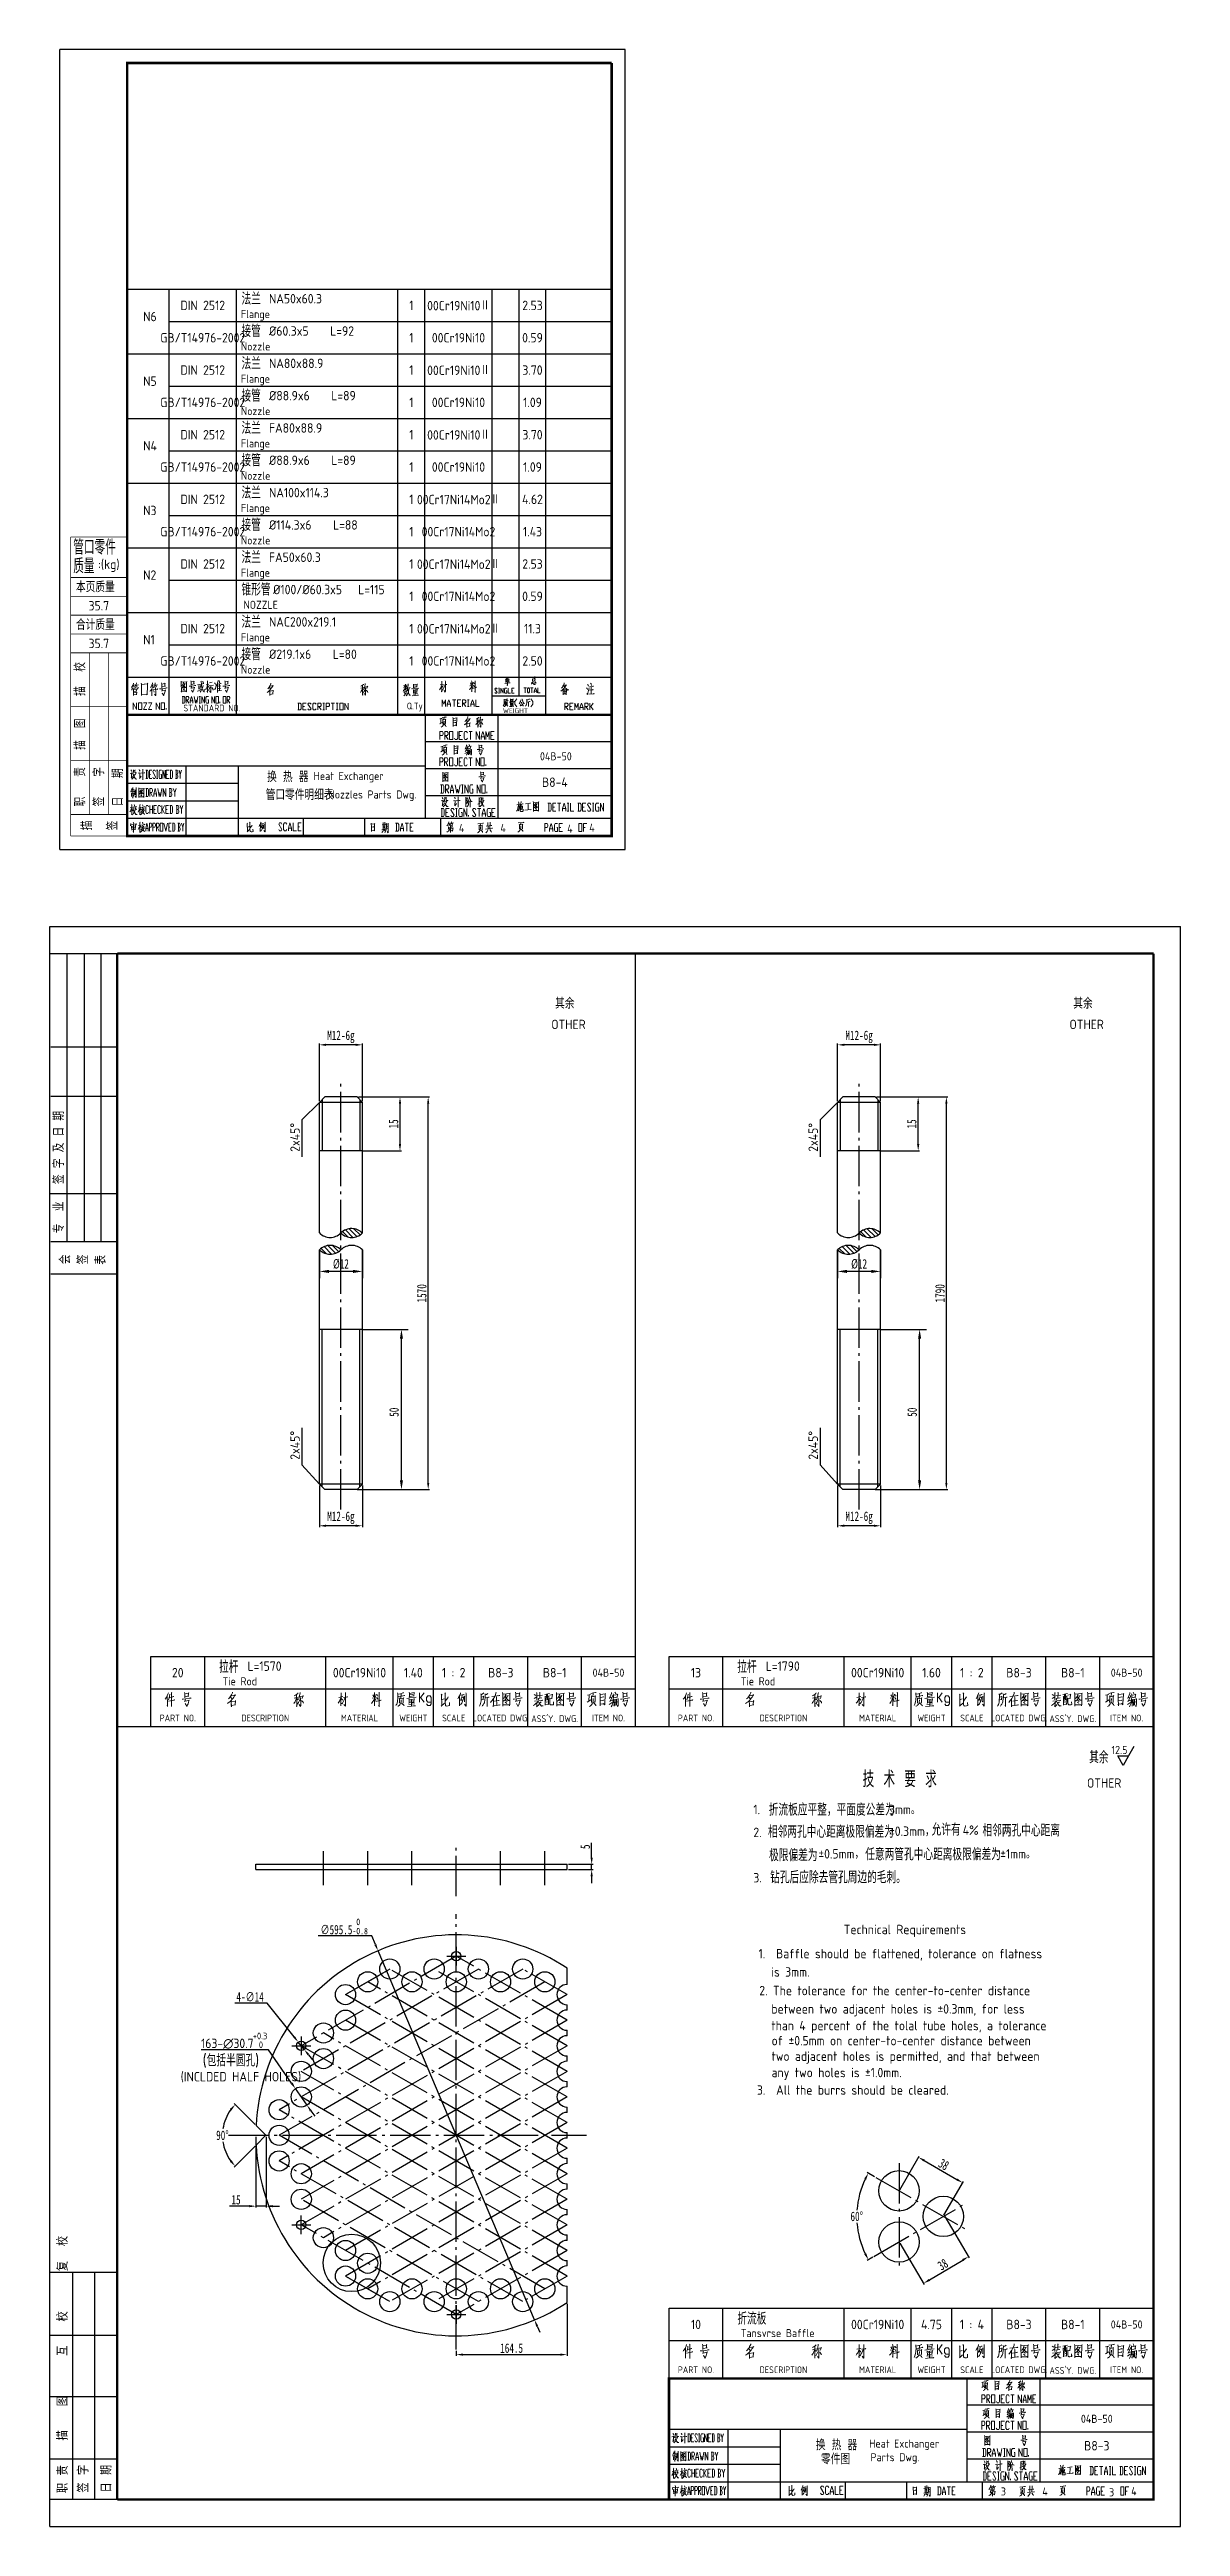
# Model space of a CAD drawing. Extents: x 3752 to 5058, y 2005 to 3221.
# Drawn here: x 4638 to 5058, y 2005 to 2924 of the extents above; entities that cross this region are included whole.
import ezdxf
from ezdxf.enums import TextEntityAlignment as Align

# ---------------------------------------------------------------- set-up
doc = ezdxf.new("R2010")
doc.units = 0
doc.linetypes.add('CENTER', pattern=[20, 15, -2, 1, -2])
doc.linetypes.add('DIVIDE', pattern=[18, 10, -2, 1, -2, 1, -2])
doc.layers.get('0').update_dxf_attribs({"linetype": 'CONTINUOUS'})
doc.layers.get('Defpoints').update_dxf_attribs({"linetype": 'CONTINUOUS'})
for name, color, linetype in [('1', 7, 'CONTINUOUS'), ('2', 1, 'CONTINUOUS'), ('3', 2, 'CENTER'), ('4', 6, 'DIVIDE'), ('6', 1, 'CONTINUOUS'), ('DRA_DWG', 1, 'CONTINUOUS'), ('标注', 7, 'CONTINUOUS'), ('粗线', 1, 'CONTINUOUS')]:
    doc.layers.add(name, color=color, linetype=linetype)
doc.styles.add('ACISOTS', font='isocp.shx', dxfattribs={"height": 1, "bigfont": 'gbcbig.shx'})
doc.styles.add('H5', font='romans.shx', dxfattribs={"width": 0.75, "bigfont": 'hz5.shx'})
doc.styles.add('HZ5', font='GungsuhChe.ttf', dxfattribs={"width": 0.75})
doc.dimstyles.new('2', dxfattribs={"dimtxt": 3.5, "dimasz": 2.5, "dimexe": 0.5, "dimexo": 0.5, "dimtad": 1, "dimdec": 0, "dimlfac": 2, "dimzin": 0, "dimdsep": 46, "dimtxsty": 'HZ5', "dimcen": 0, "dimadec": 0, "dimazin": 0, "dimtfac": 0.857143, "dimtdec": 0, "dimtmove": 0, "dimatfit": 0, "dimfxl": 0, "dimtvp": 1.5, "dimtolj": 1, "dimtzin": 0, "dimarcsym": 0})
doc.dimstyles.new('4', dxfattribs={"dimtxt": 3.5, "dimasz": 2.5, "dimexe": 0.5, "dimexo": 0.5, "dimtad": 1, "dimdec": 0, "dimlfac": 4, "dimzin": 0, "dimdsep": 46, "dimtxsty": 'HZ5', "dimcen": 0, "dimadec": 0, "dimazin": 0, "dimtfac": 0.857143, "dimtdec": 0, "dimtmove": 0, "dimatfit": 0, "dimfxl": 0, "dimtvp": 1.5, "dimtolj": 1, "dimtzin": 0, "dimarcsym": 0})
doc.dimstyles.new('STANDARD$0', dxfattribs={"dimtxt": 3.5, "dimasz": 3.5, "dimexe": 1.5, "dimexo": 0, "dimgap": 1.2, "dimtad": 1, "dimdec": 4, "dimzin": 0, "dimdsep": 46, "dimtxsty": 'HZ5', "dimcen": 0.09, "dimadec": 0, "dimazin": 0, "dimtfac": 0.857143, "dimtdec": 4, "dimtofl": 0, "dimtmove": 2, "dimatfit": 3, "dimfxl": 0, "dimtolj": 1, "dimtzin": 0, "dimarcsym": 0})
doc.dimstyles.new('副本4', dxfattribs={"dimtxt": 3.5, "dimasz": 2.5, "dimexe": 0.5, "dimexo": 0.5, "dimtad": 1, "dimtih": 1, "dimtoh": 1, "dimdec": 0, "dimlfac": 4, "dimzin": 0, "dimdsep": 46, "dimtxsty": 'HZ5', "dimcen": 0, "dimadec": 0, "dimazin": 0, "dimtfac": 0.857143, "dimtdec": 0, "dimtmove": 0, "dimatfit": 0, "dimfxl": 0, "dimtvp": 1.5, "dimtolj": 1, "dimtzin": 0, "dimarcsym": 0})

msp = doc.modelspace()

# ---------------------------------------------------------------- texts
at = {"style": 'ACISOTS'}
for s, height, p in [('法兰', 4.5, (4708.958, 2829.556)), ('NA50x60.3', 3.5, (4719.19, 2830.074)), ('N6', 3.5, (4672.463, 2823.44)), ('Flange', 3, (4708.759, 2824.589)), ('接管', 4.5, (4708.958, 2817.574)), ('Nozzle', 3, (4708.759, 2812.589)), ('%%C60.3x5    L=92', 3.5, (4719.19, 2818.074)), ('法兰', 4.5, (4708.958, 2805.556)), ('NA80x88.9', 3.5, (4719.19, 2806.074)), ('N5', 3.5, (4672.463, 2799.44)), ('Flange', 3, (4708.759, 2800.589)), ('接管', 4.5, (4708.958, 2793.574)), ('%%C88.9x6    L=89', 3.5, (4719.19, 2794.074)), ('Nozzle', 3, (4708.759, 2788.589)), ('法兰', 4.5, (4708.958, 2781.556)), ('N4', 3.5, (4672.463, 2775.44)), ('Flange', 3, (4708.759, 2776.589)), ('FA80x88.9', 3.5, (4719.19, 2782.074)), ('接管', 4.5, (4708.958, 2769.574)), ('%%C88.9x6    L=89', 3.5, (4719.19, 2770.074)), ('Nozzle', 3, (4708.759, 2764.589)), ('法兰', 4.5, (4708.958, 2757.556)), ('NA100x114.3', 3.5, (4719.19, 2758.074)), ('N3', 3.5, (4672.463, 2751.44)), ('Flange', 3, (4708.759, 2752.589)), ('接管', 4.5, (4708.958, 2745.574)), ('管口零件', 5.5, (4646.47, 2736.824)), ('Nozzle', 3, (4708.759, 2740.589)), ('%%C114.3x6    L=88', 3.5, (4719.19, 2746.074)), ('质量', 5.5, (4646.47, 2729.824)), (':(kg)', 3.5, (4655.715, 2731.448)), ('Flange', 3, (4708.759, 2728.589)), ('法兰', 4.5, (4708.958, 2733.556)), ('FA50x60.3', 3.5, (4719.19, 2734.074)), ('本页质量', 4, (4647.47, 2722.824)), ('N2', 3.5, (4672.463, 2727.44)), ('锥形管', 4.5, (4708.958, 2721.574)), ('%%c100/%%C60.3x5   L=115', 3.5, (4720.716, 2722.074)), ('合计质量', 4, (4647.47, 2708.824)), ('法兰', 4.5, (4708.958, 2709.556)), ('NOZZLE', 3, (4709.721, 2716.665)), ('NAC200x219.1', 3.5, (4719.19, 2710.074)), ('N1', 3.5, (4672.463, 2703.44)), ('Flange', 3, (4708.759, 2704.589)), ('接管', 4.5, (4708.958, 2697.574)), ('Nozzle', 3, (4708.759, 2692.589)), ('%%C219.1x6    L=80', 3.5, (4719.19, 2698.074)), (' 其余', 4, (4823.19, 2568.207)), (' 其余', 4, (5015.69, 2568.207))]:
    msp.add_text(s, height=height, dxfattribs=at).set_placement(p)
for s, height, p in [('DIN 2512', 3.5, (4694.57, 2829.324)), ('1', 3.5, (4772.07, 2829.324)), ('00Cr19Ni10Ⅱ', 3.5, (4789.57, 2829.324)), ('2.53', 3.5, (4817.07, 2829.324)), ('GB/T14976-2002', 3.5, (4694.57, 2817.324)), ('1', 3.5, (4772.07, 2817.324)), ('00Cr19Ni10', 3.5, (4789.57, 2817.324)), ('0.59', 3.5, (4817.07, 2817.324)), ('DIN 2512', 3.5, (4694.57, 2805.324)), ('1', 3.5, (4772.07, 2805.324)), ('00Cr19Ni10Ⅱ', 3.5, (4789.57, 2805.324)), ('3.70', 3.5, (4817.07, 2805.324)), ('GB/T14976-2002', 3.5, (4694.57, 2793.324)), ('1', 3.5, (4772.07, 2793.324)), ('00Cr19Ni10', 3.5, (4789.57, 2793.324)), ('1.09', 3.5, (4817.07, 2793.324)), ('DIN 2512', 3.5, (4694.57, 2781.324)), ('1', 3.5, (4772.07, 2781.324)), ('00Cr19Ni10Ⅱ', 3.5, (4789.57, 2781.324)), ('3.70', 3.5, (4817.07, 2781.324)), ('GB/T14976-2002', 3.5, (4694.57, 2769.324)), ('1', 3.5, (4772.07, 2769.324)), ('00Cr19Ni10', 3.5, (4789.57, 2769.324)), ('1.09', 3.5, (4817.07, 2769.324)), ('DIN 2512', 3.5, (4694.57, 2757.324)), ('1', 3.5, (4772.07, 2757.324)), ('00Cr17Ni14Mo2Ⅱ', 3.5, (4789.57, 2757.324)), ('4.62', 3.5, (4817.07, 2757.324)), ('GB/T14976-2002', 3.5, (4694.57, 2745.324)), ('1', 3.5, (4772.07, 2745.324)), ('00Cr17Ni14Mo2', 3.5, (4789.57, 2745.324)), ('1.43', 3.5, (4817.07, 2745.324)), ('DIN 2512', 3.5, (4694.57, 2733.324)), ('1', 3.5, (4772.07, 2733.324)), ('00Cr17Ni14Mo2Ⅱ', 3.5, (4789.57, 2733.324)), ('2.53', 3.5, (4817.07, 2733.324)), ('1', 3.5, (4772.07, 2721.324)), ('00Cr17Ni14Mo2', 3.5, (4789.57, 2721.324)), ('0.59', 3.5, (4817.07, 2721.324)), ('35.7', 3.5, (4655.97, 2717.824)), ('35.7', 3.5, (4655.97, 2703.824)), ('DIN 2512', 3.5, (4694.57, 2709.324)), ('1', 3.5, (4772.07, 2709.324)), ('00Cr17Ni14Mo2Ⅱ', 3.5, (4789.57, 2709.324)), ('11.3', 3.5, (4817.07, 2709.324)), ('GB/T14976-2002', 3.5, (4694.57, 2697.324)), ('1', 3.5, (4772.07, 2697.324)), ('00Cr17Ni14Mo2', 3.5, (4789.57, 2697.324)), ('2.50', 3.5, (4817.07, 2697.324)), ('04B-50', 3, (4825.754, 2661.923)), ('04B-50', 3, (4845.296, 2321.696)), ('04B-50', 3, (5037.796, 2321.696)), ('04B-50', 3, (5037.796, 2079.696)), ('04B-50', 3, (5026.701, 2044.675))]:
    msp.add_text(s, height=height, dxfattribs=at).set_placement(p, align=Align.MIDDLE)
for s, p in [('校', (4650.97, 2693.324)), ('描', (4650.97, 2684.324)), ('描', (4650.97, 2664.324)), ('图', (4650.97, 2672.324)), ('责', (4650.97, 2654.324)), ('字', (4657.97, 2654.324)), ('期', (4664.97, 2653.824)), ('职', (4650.97, 2643.324)), ('签', (4657.97, 2643.324)), ('日', (4664.97, 2643.324)), ('描', (4653.47, 2634.429)), ('签', (4662.97, 2634.429))]:
    msp.add_text(s, height=4, rotation=90, dxfattribs=at).set_placement(p)
at = {"color": 7, "style": 'ACISOTS'}
for s, p in [('4', (4789.736, 2633.817)), ('4', (4805.137, 2633.817)), ('4', (4829.956, 2633.519)), ('4', (4838.15, 2633.925)), ('3', (4991.062, 2016.189)), ('4', (5006.463, 2016.189)), ('3', (5031.282, 2015.892)), ('4', (5039.476, 2016.298))]:
    msp.add_text(s, height=3, dxfattribs=at).set_placement(p)
at = {"linetype": 'ByBlock', "char_height": 3.5, "attachment_point": 5, "rotation": 90, "style": 'ACISOTS'}
for insert in [(4728.844, 2520.451), (4921.344, 2520.451), (4728.844, 2406.113), (4921.344, 2406.113)]:
    msp.add_mtext('2x45%%d', dxfattribs=dict(at, insert=insert))
at = {"layer": '1', "style": 'ACISOTS'}
for s, height, p in [('STANDARD NO.', 2.5, (4687.376, 2678.585)), ('Q.Ty', 2.5, (4770.373, 2679.336)), ('WEIGHT', 1.8, (4806.089, 2677.943)), ('OTHER', 3.5, (4824.055, 2560.617)), ('OTHER', 3.5, (5016.555, 2560.617)), ('Tie Rod', 3, (4701.934, 2316.985)), ('Tie Rod', 3, (4894.434, 2316.985)), ('其余', 4.5, (5023.867, 2288.016)), ('12.5', 3, (5032.158, 2291.508)), ('OTHER', 3.5, (5023.065, 2278.974)), ('1.', 3.5, (4899.123, 2269.147)), ('折流板应平整，平面度公差为', 4.5, (4904.841, 2268.574)), ('3mm。', 3.5, (4949.532, 2269.135)), ('2.', 3.5, (4899.123, 2260.64)), ('相邻两孔中心距离极限偏差为', 4.5, (4904.54, 2260.368)), ('%%p0.3mm，', 3.5, (4949.532, 2261.079)), ('允许有', 4.5, (4965.333, 2261.189)), ('4%', 3.5, (4976.906, 2261.478)), ('相邻两孔中心距离', 4.5, (4984.224, 2260.864)), ('极限偏差为', 4.5, (4904.949, 2251.67)), ('%%p0.5mm，', 3.5, (4923.274, 2252.683)), ('任意两管孔中心距离极限偏差为', 4.5, (4940.676, 2252.019)), ('%%p1mm。', 3.5, (4990.801, 2252.678)), ('3.', 3.5, (4899.123, 2243.812)), ('钻孔后应除去管孔周边的毛刺。', 4.5, (4905.365, 2243.509)), ('163-∅30.7', 3.5, (4693.936, 2182.314)), ('(包括半圆孔)', 4.5, (4694.523, 2175.515)), ('+0.3', 2.45, (4713.175, 2185.58)), (' 0', 2.45, (4713.966, 2182.314)), ('(INCLDED HALF HOLES)', 3.5, (4686.371, 2169.93)), ('Tansvrse Baffle', 3, (4894.434, 2074.985))]:
    msp.add_text(s, height=height, dxfattribs=at).set_placement(p)
for s, height, p in [('B8-4', 3.5, (4825.375, 2652.302)), ('20', 3.5, (4685.296, 2321.696)), ('拉杆', 4.5, (4704.231, 2324.117)), ('L=1570', 3.5, (4717.537, 2324.117)), ('00Cr19Ni10', 3.5, (4752.796, 2321.696)), ('1.40', 3.5, (4772.796, 2321.696)), ('1 : 2', 3.5, (4787.796, 2321.696)), ('B8-3', 3.5, (4805.296, 2321.696)), ('B8-1', 3.5, (4825.296, 2321.696)), ('13', 3.5, (4877.796, 2321.696)), ('拉杆', 4.5, (4896.731, 2324.117)), ('L=1790', 3.5, (4910.037, 2324.117)), ('00Cr19Ni10', 3.5, (4945.296, 2321.696)), ('1.60', 3.5, (4965.296, 2321.696)), ('1 : 2', 3.5, (4980.296, 2321.696)), ('B8-3', 3.5, (4997.796, 2321.696)), ('B8-1', 3.5, (5017.796, 2321.696)), ('PART NO.', 2.5, (4685.296, 2304.868)), ('DESCRIPTION', 2.5, (4717.796, 2304.868)), ('MATERIAL', 2.5, (4752.796, 2304.868)), ('WEIGHT', 2.5, (4772.796, 2304.868)), ('SCALE', 2.5, (4787.796, 2304.868)), ('LOCATED DWG.', 2.5, (4805.296, 2304.868)), ("ASS'Y. DWG.", 2.5, (4825.296, 2304.868)), ('ITEM NO.', 2.5, (4845.296, 2304.868)), ('PART NO.', 2.5, (4877.796, 2304.868)), ('DESCRIPTION', 2.5, (4910.296, 2304.868)), ('MATERIAL', 2.5, (4945.296, 2304.868)), ('WEIGHT', 2.5, (4965.296, 2304.868)), ('SCALE', 2.5, (4980.296, 2304.868)), ('LOCATED DWG.', 2.5, (4997.796, 2304.868)), ("ASS'Y. DWG.", 2.5, (5017.796, 2304.868)), ('ITEM NO.', 2.5, (5037.796, 2304.868)), ('技 术 要 求', 6, (4953.487, 2282.469)), ('10', 3.5, (4877.796, 2079.696)), ('折流板', 4.5, (4898.575, 2082.117)), ('00Cr19Ni10', 3.5, (4945.296, 2079.696)), ('4.75', 3.5, (4965.296, 2079.696)), ('1 : 4', 3.5, (4980.296, 2079.696)), ('B8-3', 3.5, (4997.796, 2079.696)), ('B8-1', 3.5, (5017.796, 2079.696)), ('PART NO.', 2.5, (4877.796, 2062.868)), ('DESCRIPTION', 2.5, (4910.296, 2062.868)), ('MATERIAL', 2.5, (4945.296, 2062.868)), ('WEIGHT', 2.5, (4965.296, 2062.868)), ('SCALE', 2.5, (4980.296, 2062.868)), ('LOCATED DWG.', 2.5, (4997.796, 2062.868)), ("ASS'Y. DWG.", 2.5, (5017.796, 2062.868)), ('ITEM NO.', 2.5, (5037.796, 2062.868)), ('B8-3', 3.5, (5026.701, 2034.675))]:
    msp.add_text(s, height=height, dxfattribs=at).set_placement(p, align=Align.MIDDLE)
for s, p in [('签 字 及 日 期', (4643.026, 2503.109)), ('专  业', (4643.026, 2484.838)), ('会', (4645.396, 2473.335)), ('签', (4651.998, 2473.335)), ('表', (4658.6, 2473.166))]:
    msp.add_text(s, height=4, rotation=90, dxfattribs=at).set_placement(p)
at = {"layer": '标注', "ltscale": 10, "style": 'ACISOTS'}
for s, height, p in [('管口零件明细表', 4, (4717.96, 2645.687)), ('换 热 器', 4, (4718.479, 2652.33)), ('Nozzles Parts Dwg.', 3, (4741.298, 2646.245)), ('Technical Requirements', 3.5, (4932.701, 2224.596)), ('1.  Baffle should be flattened, tolerance on flatness', 3.5, (4901.047, 2215.625)), ('is 3mm.', 3.5, (4905.797, 2208.821)), ('2. The tolerance for the center-to-center distance', 3.5, (4901.319, 2201.913)), ('between two adjacent holes is %%P0.3mm, for less', 3.5, (4905.797, 2195.105)), ('than 4 percent of the tolal tube holes, a tolerance', 3.5, (4905.797, 2188.919)), ('two adjacent holes is permitted, and that between ', 3.5, (4905.879, 2177.545)), ('of %%P0.5mm on center-to-center distance between', 3.5, (4905.879, 2183.317)), ('any two holes is %%P1.0mm.', 3.5, (4905.879, 2171.483)), ('3.  All the burrs should be cleared.', 3.5, (4900.429, 2164.984)), ('换 热 器', 4, (4922.338, 2032.991)), ('零件图', 4, (4924.281, 2027.787)), ('Parts Dwg.', 3, (4942.654, 2028.906))]:
    msp.add_text(s, height=height, dxfattribs=at).set_placement(p)
for p in [(4748.768, 2653.105), (4955.15, 2033.973)]:
    msp.add_text('Heat Exchanger', height=3, dxfattribs=at).set_placement(p, align=Align.CENTER)

# ---------------------------------------------------------------- blocks, each defined once
blk = doc.blocks.new('A4图框')
for p, q in [((0, 297), (-210, 297)), ((0, 0), (0, 297))]:
    blk.add_line(p, q)
at = {"layer": '1'}
for q in [(-210, 297), (0, 0)]:
    blk.add_line((-210, 0), q, dxfattribs=at)
at = {"layer": '2', "const_width": 0.9}
for points in [[(-5, 292), (-185, 292), (-185, 5)], [(-5, 292), (-5, 5), (-185, 5)]]:
    blk.add_lwpolyline(points, dxfattribs=at)
blk = doc.blocks.new('*U111')
at = {"color": 7, "lineweight": 0}
for points in [[(908.7, 936.45), (908.53, 935.89), (908.31, 935.37), (908.05, 934.89), (907.79, 934.5), (907.6, 934.24), (907.46, 934.07)], [(908.31, 935.23), (908.34, 932.64), (908.34, 931.9), (908.34, 931.38), (908.31, 931.64), (908.34, 932.12)], [(908.73, 933.33), (911.03, 933.76), (910.87, 933.81), (910.58, 933.67)], [(909.25, 935.89), (909.15, 935.2), (909.02, 934.59), (908.89, 934.16), (908.79, 933.89)], [(909.25, 934.68), (910.74, 935.06), (910.58, 935.06), (910.32, 934.93)], [(909.87, 936.62), (909.96, 936.45), (909.9, 936.54), (909.93, 931.34), (909.9, 931.73), (909.93, 932.38)], [(913.79, 934.11), (914.22, 934.11), (915.06, 934.19), (917.13, 934.5), (916.91, 934.54), (916.58, 934.46)], [(914.67, 936.62), (914.8, 936.1), (914.8, 934.59), (914.8, 934.98), (916.36, 935.2), (916.09, 935.2), (916.16, 936.27), (916.19, 936.45), (916.26, 936.32), (916.03, 936.27), (914.8, 936.1)], [(915.02, 934.19), (914.8, 933.16), (914.73, 933.33), (916.45, 933.59), (916.36, 933.76), (916.36, 933.59), (916.16, 932.85), (916.03, 932.38), (915.87, 931.99), (915.74, 931.69), (915.64, 931.47), (915.58, 931.42), (914.99, 932.42), (915.61, 931.51)], [(932.13, 935.39), (932.23, 935.34), (933.69, 935.64), (933.59, 935.73), (933.33, 935.3), (933.04, 934.82), (932.75, 934.43), (932.42, 934.05), (932.07, 933.66), (931.68, 933.26), (931.25, 932.92), (931.19, 932.87), (930.93, 932.7), (930.67, 932.49)], [(932.59, 936.73), (932.56, 936.43), (932.16, 935.73), (931.94, 935.3), (931.68, 934.91), (931.36, 934.48), (931.03, 934.18)], [(931.77, 934.91), (931.84, 934.87), (932.2, 934.48), (932.23, 934.26), (932.1, 934.57)], [(931.94, 933.35), (932, 933.22), (932.07, 932.14), (932.1, 932.01), (932.1, 931.23), (932.07, 931.58), (932.07, 931.71), (933.66, 931.92), (933.63, 931.92), (933.46, 931.92), (933.63, 933.53), (933.69, 933.44), (933.59, 933.39), (932.04, 933.14)], [(956.37, 934.65), (956.18, 934.09), (955.95, 933.61), (955.76, 933.14), (955.57, 932.87), (955.33, 932.53)], [(955.46, 934.48), (956.96, 934.87)], [(956.83, 936.38), (956.76, 936.21), (956.34, 935.86), (955.89, 935.56), (955.49, 935.39)], [(956.37, 935.73), (956.41, 932.31), (956.44, 931.36), (956.37, 931.53), (956.41, 931.92)], [(956.41, 934.35), (956.83, 934), (956.93, 933.83)], [(957.44, 933.78), (957.41, 933.57), (957.05, 932.79), (956.7, 932.27)], [(957.67, 936.55), (957.64, 936.34), (957.48, 935.43), (957.35, 934.82), (957.12, 934.09)], [(957.74, 934.69), (957.9, 934.48), (957.84, 934.52), (957.87, 932.22), (957.87, 931.66), (957.84, 931.36), (957.32, 932.05), (957.84, 931.45)], [(957.41, 935), (958.88, 935.3), (958.74, 935.34), (958.45, 934.39)], [(958.19, 933.66), (958.77, 932.96), (958.88, 932.62)], [(972.88, 934.63), (972.55, 933.98), (972.3, 933.37), (972.03, 932.98), (971.74, 932.55)], [(972, 934.76), (973.46, 935.02)], [(972.85, 936.49), (972.88, 936.27), (972.81, 931.56), (972.75, 931.81), (972.85, 932.64)], [(972.91, 934.37), (973.37, 933.85), (973.4, 933.67)], [(974.41, 934.68), (974.14, 934.07), (973.82, 933.37), (973.53, 932.9), (973.33, 932.55), (973.14, 932.33)], [(973.73, 934.71), (975.31, 934.93), (975.21, 934.98), (975.02, 934.89)], [(974.53, 936.54), (974.57, 936.32), (974.57, 931.77), (974.53, 931.51), (974.5, 931.42), (973.95, 932.16), (974.5, 931.51)], [(985.25, 934.37), (984.98, 933.67), (984.69, 933.16), (984.43, 932.81), (984.18, 932.51)], [(984.4, 934.41), (985.99, 934.63)], [(984.66, 935.67), (984.89, 935.28), (984.92, 935.11), (984.92, 934.93)], [(985.28, 936.62), (985.34, 936.36), (985.31, 931.6), (985.25, 931.86), (985.31, 932.38)], [(985.31, 934.16), (985.73, 933.76), (985.83, 933.64)], [(985.89, 935.89), (985.89, 935.67), (985.47, 934.54)], [(985.76, 933.16), (987.74, 933.67), (987.61, 933.72), (987.38, 933.59)], [(986.18, 934.68), (986.38, 934.37), (986.48, 934.16), (986.51, 933.94)], [(986.25, 935.8), (986.51, 935.37), (986.54, 935.2)], [(986.97, 936.66), (987.03, 936.36), (986.97, 931.29), (986.9, 931.69), (986.97, 932.21)], [(993.87, 936.38), (993.94, 935.95), (993.97, 934.91), (993.94, 934.26), (993.87, 933.74), (993.81, 933.22), (993.68, 932.66), (993.52, 932.27), (993.39, 931.92), (993.23, 931.71)], [(995.24, 933.83), (995.24, 933.61), (995.17, 933.05), (995.07, 932.7), (994.98, 932.44), (994.85, 932.22), (994.69, 932.01), (994.46, 931.8), (994.23, 931.62), (994.07, 931.53), (993.94, 931.45)], [(996.05, 936.6), (995.95, 936.47), (995.53, 936.3), (994.91, 936.13), (994, 935.91)], [(994.2, 935.04), (996.54, 935.43), (996.41, 935.47), (996.18, 935.39)], [(994.46, 934.57), (994.52, 934.18), (994.52, 932.66), (994.49, 932.87), (994.52, 933.14)], [(994.52, 934.18), (996.11, 934.48), (996.02, 934.57), (995.99, 934), (995.99, 933.35), (995.95, 932.96), (995.89, 932.66), (995.89, 932.92), (995.95, 933.18)], [(995.24, 936.13), (995.24, 935.82), (995.11, 934.26)], [(995.27, 932.57), (995.72, 932.27), (995.95, 932.05), (996.15, 931.83), (996.31, 931.58)], [(997.28, 934.39), (998.45, 934.57), (1000.76, 934.82)], [(997.51, 931.31), (999.03, 931.49), (999.78, 931.58), (1000.56, 931.58), (1000.46, 931.62), (999.98, 931.58)], [(998.03, 932.1), (1000.1, 932.31)], [(998.06, 934.18), (998.16, 933.83), (998.19, 932.79), (998.19, 932.57), (998.1, 932.7), (999.1, 932.83), (1000.01, 932.87), (999.88, 932.92), (1000.04, 934.26), (1000.17, 934.18), (999.06, 934), (998.16, 933.87)], [(998.13, 936.64), (998.22, 936.21), (998.26, 934.87), (998.16, 935.09), (999.98, 935.3), (999.88, 935.3), (999.98, 936.6), (1000.07, 936.51), (998.22, 936.25)], [(998.22, 935.64), (999.52, 935.86)], [(998.48, 933.35), (999.62, 933.48)], [(999.03, 934), (999.03, 931.49)], [(1003.73, 936.45), (1002.41, 934.7), (1001.98, 934.7)], [(1001.98, 932.96), (1001.98, 936.45)], [(1002.41, 934.7), (1003.73, 932.96)], [(1004.6, 932.37), (1005.04, 931.79), (1005.91, 931.79), (1006.35, 932.37), (1006.35, 934.7), (1005.91, 935.28), (1005.04, 935.28), (1004.6, 934.7), (1004.6, 933.53), (1005.04, 932.96), (1006.35, 932.96)], [(1010.07, 935.99), (1010.4, 935.73), (1010.2, 935.82), (1010.26, 931.66), (1010.07, 931.49), (1011.3, 932.66)], [(1010.43, 933.96), (1011.14, 934.22)], [(1011.41, 936.47), (1011.66, 936.16), (1011.57, 936.25), (1011.57, 935.34), (1011.57, 934.43), (1011.57, 933.61), (1011.57, 933.01), (1011.57, 932.96), (1011.57, 932.79), (1011.6, 931.97), (1011.69, 931.75), (1011.82, 931.62), (1012.12, 931.53), (1012.7, 931.58), (1013.13, 931.71), (1013.16, 931.75), (1013.09, 932.87)], [(1011.57, 933.39), (1012.51, 934.52), (1012.67, 934.91)], [(1017.24, 936.47), (1017.21, 936.25), (1016.82, 935.3), (1016.5, 934.74), (1016.24, 934.22)], [(1016.89, 935.3), (1016.85, 931.62), (1016.82, 931.88), (1016.82, 931.92), (1016.85, 932.31)], [(1017.8, 935.47), (1017.83, 935.39), (1017.67, 934.78), (1017.51, 934.22), (1017.34, 933.83), (1017.21, 933.53)], [(1017.8, 934.65), (1018.44, 934.78), (1018.38, 934.91), (1018.32, 934.43), (1018.19, 934), (1018.12, 933.66), (1017.99, 933.31), (1017.83, 933.01), (1017.67, 932.66), (1017.51, 932.4), (1017.34, 932.1), (1017.21, 931.97)], [(1017.28, 935.61), (1017.34, 935.56), (1017.4, 935.56), (1018.55, 935.82), (1018.44, 935.82), (1018.28, 935.73)], [(1017.47, 934), (1017.76, 933.74), (1017.83, 933.53)], [(1019.23, 936.43), (1019.35, 936.25), (1019.29, 936.21), (1019.32, 931.92), (1019.32, 931.88), (1019.29, 931.62), (1019.23, 931.53), (1018.71, 932.18), (1019.23, 931.58), (1019.29, 931.75)], [(1018.74, 935.26), (1018.8, 935.17), (1018.74, 935.12), (1018.74, 933.05), (1018.71, 933.26), (1018.74, 933.53)], [(1025.9, 936.38), (1025.78, 936.3), (1024.9, 935.73), (1024.83, 936.08), (1024.93, 935.73), (1024.93, 934.6), (1024.9, 933.91), (1024.86, 933.44), (1024.8, 932.96), (1024.7, 932.53), (1024.57, 932.1), (1024.41, 931.8), (1024.28, 931.53)], [(1024.99, 933.78), (1025.06, 933.83), (1025.81, 933.96), (1025.71, 933.91), (1025.81, 935.26), (1025.87, 935.09), (1024.96, 934.87)], [(1027.43, 936.21), (1026.91, 935.86), (1026.42, 935.73), (1026.36, 936.08), (1026.42, 935.56), (1026.39, 935.04), (1026.36, 934.48), (1026.33, 934), (1026.26, 933.57), (1026.19, 933.09), (1026.1, 932.74), (1025.94, 932.49), (1025.78, 932.18), (1025.61, 931.92), (1025.45, 931.71), (1025.29, 931.53)], [(1026.39, 934.52), (1027.85, 934.78), (1027.75, 934.82), (1027.59, 934.74)], [(1027.14, 934.6), (1027.14, 931.4), (1027.1, 931.62), (1027.14, 931.97)], [(1030.45, 936.73), (1030.41, 936.38), (1030.38, 936.25), (1030.05, 935.39), (1029.83, 934.87), (1029.53, 934.39), (1029.5, 934.3), (1029.25, 933.91), (1028.95, 933.53), (1028.66, 933.18), (1028.4, 932.87)], [(1028.82, 935.09), (1031.84, 935.43), (1031.65, 935.47), (1031.36, 935.34)], [(1029.44, 934.09), (1029.44, 931.83), (1029.41, 931.4), (1029.37, 931.23), (1029.37, 931.58), (1029.44, 932.05)], [(1029.7, 931.66), (1032, 931.92), (1031.84, 931.97), (1031.81, 931.97), (1031.55, 931.88)], [(1029.86, 933.31), (1029.93, 933.31), (1031.61, 933.57), (1031.55, 933.66), (1031.36, 933.57)], [(1030.57, 934.91), (1030.64, 934.69), (1030.68, 931.8)], [(1032.88, 936.51), (1032.95, 935.95), (1033.01, 931.49), (1032.98, 931.97), (1035.28, 931.97), (1035.12, 932.01), (1034.79, 931.97)], [(1032.98, 935.95), (1035.71, 936.21), (1035.61, 936.34), (1035.54, 935.95), (1035.51, 932.05), (1035.47, 931.62), (1035.25, 931.97)], [(1033.88, 935.26), (1034.02, 935.21), (1034.92, 935.34), (1034.83, 935.47), (1034.4, 934.65), (1034.08, 934.22), (1033.79, 933.87), (1033.5, 933.57), (1033.17, 933.35)], [(1034.05, 935.91), (1034.05, 935.69), (1033.76, 935.04), (1033.4, 934.52), (1033.24, 934.3)], [(1033.82, 934.78), (1033.92, 934.78), (1034.92, 933.66), (1035.28, 933.66), (1034.92, 933.74), (1034.76, 933.83)], [(1033.85, 932.96), (1034.28, 932.66), (1034.47, 932.44)], [(1033.99, 933.7), (1034.34, 933.39), (1034.51, 933.18)], [(1036.78, 934.13), (1037.19, 934.13), (1038.04, 934.22), (1040.12, 934.52), (1039.89, 934.57), (1039.57, 934.48)], [(1037.65, 936.64), (1037.78, 936.13), (1037.78, 934.6), (1037.78, 935), (1039.34, 935.21), (1039.08, 935.21), (1039.14, 936.3), (1039.18, 936.47), (1039.24, 936.34), (1039.02, 936.3), (1037.78, 936.13)], [(1038.01, 934.22), (1037.78, 933.18), (1037.71, 933.35), (1039.43, 933.61), (1039.34, 933.78), (1039.34, 933.61), (1039.14, 932.87), (1039.02, 932.4), (1038.85, 932.01), (1038.72, 931.71), (1038.62, 931.49), (1038.56, 931.45), (1037.98, 932.44), (1038.59, 931.53)], [(1046.13, 933.46), (1046.03, 933.29), (1045.67, 932.85), (1045.22, 932.42), (1044.67, 932.03), (1044.25, 931.73)], [(1044.57, 935.84), (1045.15, 935.45)], [(1044.57, 934.28), (1045.55, 934.93)], [(1044.73, 933.29), (1047.69, 933.64), (1047.59, 933.72), (1047.36, 933.64)], [(1045.51, 936.54), (1045.61, 936.36), (1045.58, 936.41), (1045.58, 934.46), (1045.55, 933.85)], [(1045.61, 932.73), (1045.61, 932.46), (1045.58, 931.34), (1045.51, 931.25), (1046.42, 932.08)], [(1045.83, 935.32), (1047.72, 935.62)], [(1046.03, 934.37), (1047.46, 934.59)], [(1046.03, 934.16), (1046.19, 933.85)], [(1046.13, 933.33), (1046.35, 932.9), (1046.62, 932.42), (1046.91, 931.99), (1047.2, 931.6), (1047.3, 931.51), (1047.91, 931.56), (1047.27, 931.6), (1047.1, 931.77)], [(1047.14, 933.12), (1047.1, 932.98), (1046.59, 932.55)], [(1046.65, 936.71), (1046.75, 936.49), (1046.71, 936.58), (1046.68, 934.5)], [(1048.53, 935.84), (1050.25, 936.19)], [(1048.66, 935.23), (1048.7, 934.98), (1048.73, 933.42), (1048.73, 932.98), (1048.73, 931.86), (1048.7, 932.16), (1049.66, 932.29), (1049.86, 932.16), (1049.93, 933.33), (1049.99, 935.37), (1050.02, 935.23), (1048.7, 934.98)], [(1049.11, 935.93), (1049.11, 934.93), (1049.08, 934.37), (1049.02, 933.94), (1048.95, 933.55), (1048.82, 933.33)], [(1049.57, 933.12), (1049.02, 932.94)], [(1049.54, 936.02), (1049.5, 933.98), (1049.57, 933.85), (1049.73, 933.81)], [(1050.38, 935.58), (1051.45, 935.75), (1051.35, 935.89), (1051.16, 934.28), (1051.22, 934.28), (1050.41, 934.16), (1050.38, 934.41), (1050.38, 933.98), (1050.41, 932.81), (1050.41, 932.51), (1050.45, 932.33), (1050.48, 932.16), (1050.58, 932.08), (1050.7, 931.99), (1050.9, 931.94), (1051.09, 931.94), (1051.65, 931.99), (1051.77, 932.08), (1051.84, 932.12), (1051.71, 933.07), (1051.77, 932.12)], [(1052.88, 936.54), (1052.94, 935.97), (1053.01, 931.51), (1052.97, 931.99), (1055.28, 931.99), (1055.12, 932.03), (1054.8, 931.99)], [(1052.97, 935.97), (1055.7, 936.23), (1055.6, 936.36), (1055.54, 935.97), (1055.51, 932.08), (1055.48, 931.64), (1055.25, 931.99)], [(1053.89, 935.28), (1054.01, 935.23), (1054.92, 935.37), (1054.83, 935.5), (1054.4, 934.68), (1054.08, 934.24), (1053.79, 933.89), (1053.49, 933.59), (1053.17, 933.37)], [(1054.05, 935.93), (1054.05, 935.71), (1053.76, 935.06), (1053.4, 934.54), (1053.24, 934.33)], [(1053.82, 934.8), (1053.92, 934.8), (1054.92, 933.67), (1055.28, 933.67), (1054.92, 933.76), (1054.76, 933.85)], [(1053.85, 932.98), (1054.28, 932.68), (1054.47, 932.46)], [(1053.98, 933.72), (1054.34, 933.42), (1054.5, 933.2)], [(1056.77, 934.16), (1057.2, 934.16), (1058.04, 934.24), (1060.11, 934.54), (1059.89, 934.59), (1059.56, 934.5)], [(1057.65, 936.66), (1057.78, 936.14), (1057.78, 934.63), (1057.78, 935.02), (1059.34, 935.23), (1059.08, 935.23), (1059.15, 936.32), (1059.18, 936.49), (1059.24, 936.36), (1059.01, 936.32), (1057.78, 936.14)], [(1058.01, 934.24), (1057.78, 933.2), (1057.71, 933.37), (1059.43, 933.64), (1059.34, 933.81), (1059.34, 933.64), (1059.15, 932.9), (1059.01, 932.42), (1058.85, 932.03), (1058.72, 931.73), (1058.63, 931.51), (1058.56, 931.47), (1057.98, 932.46), (1058.59, 931.56)], [(1064.39, 935.56), (1065.53, 935.78), (1064.98, 935.69), (1064.94, 933.35), (1064.33, 933.01), (1065.66, 933.78)], [(1065.1, 931.4), (1065.53, 931.66), (1065.86, 931.97), (1066.11, 932.35), (1066.37, 932.83), (1066.47, 933.44), (1066.54, 933.96), (1066.54, 934.39)], [(1065.62, 936.21), (1066.6, 936.38), (1067.61, 936.51), (1067.54, 936.55), (1067.38, 936.51)], [(1067.18, 932.83), (1067.18, 933.22), (1067.22, 933.31), (1067.25, 935.43), (1067.38, 935.26), (1065.92, 935), (1065.86, 935.39), (1065.92, 935.04), (1065.92, 933.91), (1065.89, 933.09), (1065.86, 932.79), (1065.86, 933.01), (1065.89, 933.48)], [(1066.34, 935.09), (1066.57, 936.04), (1066.57, 936.34)], [(1066.57, 932.79), (1066.99, 932.44), (1067.31, 932.1), (1067.45, 931.88), (1067.54, 931.58)], [(1069, 936.34), (1069.1, 935.78), (1069.1, 933.66), (1069.13, 932.22), (1069.13, 931.66), (1069.1, 932.22), (1070.56, 932.35), (1070.4, 932.44), (1070.13, 932.31)], [(1069.13, 935.78), (1071.14, 936.04), (1071.04, 936.16), (1071.01, 935.91), (1070.79, 932.4), (1070.79, 932.1), (1070.76, 931.97), (1070.53, 932.4)], [(1069.13, 934.69), (1070.53, 934.91), (1070.4, 934.95), (1070.1, 934.82)], [(1069.13, 933.53), (1070.49, 933.7), (1070.36, 933.74), (1070.13, 933.61)], [(1073.58, 932.87), (1072.48, 932.14)], [(1073.38, 936.51), (1073.35, 936.16), (1072.64, 934.39), (1072.6, 934.52), (1073.38, 934.65)], [(1073.64, 935.43), (1073.64, 935.12), (1072.73, 933.22), (1072.67, 933.31), (1073.64, 933.74)], [(1074, 936.04), (1074.07, 935.61), (1074.07, 934.82), (1074, 934.13), (1073.93, 933.44), (1073.87, 932.87), (1073.74, 932.4), (1073.55, 931.88), (1073.22, 931.23)], [(1074.07, 934.09), (1074.19, 933.74), (1074.19, 933.66), (1074.26, 931.45), (1074.19, 931.8), (1074.23, 932.01)], [(1074.16, 935.56), (1074.19, 935.61), (1075.66, 935.86), (1075.52, 935.99), (1075.39, 934.87), (1075.59, 934.87), (1074.1, 934.6)], [(1074.23, 933.83), (1075.95, 934.18), (1075.82, 934.26), (1075.85, 934.05), (1075.85, 932.96), (1075.82, 932.31), (1075.79, 931.8), (1075.72, 931.36), (1075.43, 931.8), (1075.69, 931.49)], [(1074.45, 932.83), (1075.55, 933.05)], [(1074.59, 936.73), (1074.87, 936.25), (1074.91, 936.04)], [(1074.68, 933.83), (1074.71, 931.75)], [(1075.17, 933.91), (1075.17, 931.83)], [(1076.66, 934.13), (1077.08, 934.13), (1077.93, 934.22), (1080, 934.52), (1079.78, 934.57), (1079.45, 934.48)], [(1077.54, 936.64), (1077.67, 936.13), (1077.67, 934.6), (1077.67, 935), (1079.22, 935.21), (1078.97, 935.21), (1079.03, 936.3), (1079.06, 936.47), (1079.13, 936.34), (1078.9, 936.3), (1077.67, 936.13)], [(1077.9, 934.22), (1077.67, 933.18), (1077.6, 933.35), (1079.32, 933.61), (1079.22, 933.78), (1079.22, 933.61), (1079.03, 932.87), (1078.9, 932.4), (1078.74, 932.01), (1078.61, 931.71), (1078.51, 931.49), (1078.45, 931.45), (1077.86, 932.44), (1078.48, 931.53)]]:
    blk.add_lwpolyline(points, dxfattribs=at)
blk = doc.blocks.new('*U110')
at = {"color": 7, "lineweight": 0}
for points in [[(716.22, 1178.45), (716.06, 1177.89), (715.83, 1177.37), (715.57, 1176.89), (715.31, 1176.5), (715.12, 1176.24), (714.98, 1176.07)], [(715.83, 1177.23), (715.86, 1174.64), (715.86, 1173.9), (715.86, 1173.38), (715.83, 1173.64), (715.86, 1174.12)], [(716.77, 1177.89), (716.67, 1177.19), (716.55, 1176.58), (716.41, 1176.15), (716.32, 1175.89)], [(717.39, 1178.62), (717.49, 1178.45), (717.42, 1178.54), (717.45, 1173.34), (717.42, 1173.73), (717.45, 1174.37)], [(722.19, 1178.62), (722.32, 1178.1), (722.32, 1176.58), (722.32, 1176.97), (723.88, 1177.19), (723.62, 1177.19), (723.68, 1178.27), (723.71, 1178.45), (723.78, 1178.31), (723.56, 1178.27), (722.32, 1178.1)], [(739.65, 1177.38), (739.75, 1177.34), (741.21, 1177.65), (741.11, 1177.73), (740.85, 1177.3), (740.57, 1176.82), (740.27, 1176.43), (739.95, 1176.04), (739.59, 1175.65), (739.2, 1175.26), (738.78, 1174.92), (738.72, 1174.87), (738.45, 1174.7), (738.19, 1174.48)], [(740.11, 1178.73), (740.07, 1178.43), (739.68, 1177.73), (739.46, 1177.3), (739.2, 1176.91), (738.87, 1176.48), (738.55, 1176.18)], [(764.35, 1178.39), (764.28, 1178.21), (763.86, 1177.86), (763.41, 1177.56), (763.02, 1177.38)], [(763.89, 1177.73), (763.93, 1174.31), (763.96, 1173.36), (763.89, 1173.53), (763.93, 1173.92)], [(765.2, 1178.55), (765.17, 1178.34), (765, 1177.43), (764.87, 1176.82), (764.64, 1176.09)], [(764.93, 1177), (766.4, 1177.3), (766.26, 1177.34), (765.98, 1176.39)], [(780.37, 1178.49), (780.4, 1178.27), (780.33, 1173.55), (780.27, 1173.82), (780.37, 1174.64)], [(782.06, 1178.54), (782.09, 1178.31), (782.09, 1173.77), (782.06, 1173.51), (782.03, 1173.43), (781.47, 1174.16), (782.03, 1173.51)], [(792.18, 1177.67), (792.41, 1177.28), (792.44, 1177.11), (792.44, 1176.93)], [(792.8, 1178.62), (792.86, 1178.36), (792.83, 1173.59), (792.77, 1173.86), (792.83, 1174.37)], [(793.42, 1177.89), (793.42, 1177.67), (792.99, 1176.54)], [(793.77, 1177.8), (794.03, 1177.37), (794.06, 1177.19)], [(794.48, 1178.66), (794.55, 1178.36), (794.48, 1173.29), (794.42, 1173.68), (794.48, 1174.21)], [(801.4, 1178.39), (801.46, 1177.95), (801.49, 1176.91), (801.46, 1176.26), (801.4, 1175.74), (801.33, 1175.22), (801.21, 1174.66), (801.04, 1174.27), (800.91, 1173.92), (800.75, 1173.71)], [(803.57, 1178.6), (803.48, 1178.47), (803.06, 1178.3), (802.44, 1178.12), (801.53, 1177.91)], [(801.72, 1177.04), (804.06, 1177.43), (803.93, 1177.47), (803.7, 1177.38)], [(802.76, 1178.12), (802.76, 1177.82), (802.63, 1176.26)], [(805.65, 1178.64), (805.75, 1178.21), (805.78, 1176.87), (805.68, 1177.08), (807.5, 1177.3), (807.4, 1177.3), (807.5, 1178.6), (807.59, 1178.51), (805.75, 1178.25)], [(805.75, 1177.65), (807.05, 1177.86)], [(811.25, 1178.45), (809.94, 1176.7), (809.5, 1176.7)], [(809.5, 1174.95), (809.5, 1178.45)], [(812.12, 1174.37), (812.56, 1173.79), (813.43, 1173.79), (813.87, 1174.37), (813.87, 1176.7), (813.43, 1177.29), (812.56, 1177.29), (812.12, 1176.7), (812.12, 1175.53), (812.56, 1174.95), (813.87, 1174.95)], [(817.6, 1178), (817.92, 1177.73), (817.72, 1177.82), (817.79, 1173.67), (817.6, 1173.49), (818.83, 1174.66)], [(818.92, 1178.47), (819.19, 1178.16), (819.09, 1178.25), (819.09, 1177.34), (819.09, 1176.43), (819.09, 1175.61), (819.09, 1175), (819.09, 1174.96), (819.09, 1174.79), (819.12, 1173.97), (819.22, 1173.75), (819.34, 1173.62), (819.64, 1173.53), (820.23, 1173.58), (820.65, 1173.71), (820.68, 1173.75), (820.62, 1174.87)], [(824.77, 1178.47), (824.73, 1178.25), (824.34, 1177.3), (824.02, 1176.73), (823.76, 1176.22)], [(824.41, 1177.3), (824.38, 1173.62), (824.34, 1173.88), (824.34, 1173.92), (824.38, 1174.31)], [(825.32, 1177.47), (825.35, 1177.38), (825.19, 1176.78), (825.03, 1176.22), (824.87, 1175.83), (824.73, 1175.53)], [(824.8, 1177.61), (824.87, 1177.56), (824.93, 1177.56), (826.07, 1177.82), (825.97, 1177.82), (825.8, 1177.73)], [(826.75, 1178.43), (826.88, 1178.25), (826.81, 1178.21), (826.84, 1173.92), (826.84, 1173.88), (826.81, 1173.62), (826.75, 1173.53), (826.23, 1174.18), (826.75, 1173.58), (826.81, 1173.75)], [(826.26, 1177.26), (826.33, 1177.17), (826.26, 1177.13), (826.26, 1175.05), (826.23, 1175.26), (826.26, 1175.53)], [(833.42, 1178.39), (833.3, 1178.3), (832.42, 1177.73), (832.35, 1178.08), (832.45, 1177.73), (832.45, 1176.61), (832.42, 1175.91), (832.39, 1175.44), (832.32, 1174.96), (832.22, 1174.53), (832.1, 1174.1), (831.93, 1173.79), (831.8, 1173.53)], [(832.52, 1175.79), (832.58, 1175.83), (833.33, 1175.95), (833.23, 1175.91), (833.33, 1177.26), (833.39, 1177.08), (832.49, 1176.87)], [(834.95, 1178.21), (834.43, 1177.86), (833.95, 1177.73), (833.88, 1178.08), (833.95, 1177.56), (833.92, 1177.04), (833.88, 1176.48), (833.84, 1176), (833.78, 1175.56), (833.72, 1175.09), (833.62, 1174.75), (833.46, 1174.48), (833.3, 1174.18), (833.13, 1173.92), (832.97, 1173.71), (832.81, 1173.53)], [(837.97, 1178.73), (837.94, 1178.39), (837.9, 1178.25), (837.58, 1177.38), (837.35, 1176.87), (837.06, 1176.39), (837.03, 1176.3), (836.77, 1175.91), (836.47, 1175.53), (836.18, 1175.18), (835.93, 1174.87)], [(836.35, 1177.08), (839.37, 1177.43), (839.17, 1177.47), (838.87, 1177.34)], [(840.4, 1178.51), (840.47, 1177.95), (840.53, 1173.49), (840.5, 1173.97), (842.81, 1173.97), (842.64, 1174.01), (842.31, 1173.97)], [(840.5, 1177.95), (843.23, 1178.21), (843.13, 1178.34), (843.06, 1177.95), (843.03, 1174.06), (843, 1173.62), (842.78, 1173.97)], [(841.41, 1177.26), (841.54, 1177.21), (842.45, 1177.34), (842.35, 1177.47), (841.92, 1176.65), (841.61, 1176.22), (841.31, 1175.87), (841.02, 1175.56), (840.69, 1175.35)], [(841.57, 1177.91), (841.57, 1177.69), (841.28, 1177.04), (840.92, 1176.52), (840.76, 1176.3)], [(845.17, 1178.64), (845.3, 1178.12), (845.3, 1176.61), (845.3, 1177), (846.86, 1177.21), (846.6, 1177.21), (846.67, 1178.3), (846.7, 1178.47), (846.76, 1178.34), (846.53, 1178.3), (845.3, 1178.12)], [(852.1, 1177.84), (852.68, 1177.45)], [(853.03, 1178.54), (853.14, 1178.36), (853.1, 1178.4), (853.1, 1176.45), (853.06, 1175.85)], [(853.36, 1177.32), (855.24, 1177.62)], [(854.17, 1178.7), (854.27, 1178.49), (854.24, 1178.58), (854.2, 1176.5)], [(856.05, 1177.84), (857.78, 1178.19)], [(856.19, 1177.23), (856.22, 1176.97), (856.25, 1175.41), (856.25, 1174.98), (856.25, 1173.86), (856.22, 1174.16), (857.19, 1174.29), (857.39, 1174.16), (857.45, 1175.33), (857.51, 1177.37), (857.55, 1177.23), (856.22, 1176.97)], [(856.64, 1177.92), (856.64, 1176.93), (856.61, 1176.37), (856.54, 1175.94), (856.47, 1175.55), (856.35, 1175.33)], [(857.06, 1178.01), (857.03, 1175.98), (857.09, 1175.85), (857.25, 1175.8)], [(857.9, 1177.58), (858.98, 1177.76), (858.88, 1177.89), (858.68, 1176.28), (858.75, 1176.28), (857.93, 1176.15), (857.9, 1176.42), (857.9, 1175.98), (857.93, 1174.81), (857.93, 1174.51), (857.97, 1174.33), (858, 1174.16), (858.1, 1174.07), (858.23, 1173.98), (858.42, 1173.94), (858.62, 1173.94), (859.17, 1173.98), (859.3, 1174.07), (859.36, 1174.12), (859.24, 1175.07), (859.3, 1174.12)], [(860.41, 1178.54), (860.47, 1177.97), (860.53, 1173.51), (860.5, 1173.98), (862.81, 1173.98), (862.64, 1174.03), (862.32, 1173.98)], [(860.5, 1177.97), (863.23, 1178.23), (863.13, 1178.36), (863.07, 1177.97), (863.03, 1174.07), (863, 1173.64), (862.77, 1173.98)], [(861.41, 1177.28), (861.54, 1177.23), (862.45, 1177.37), (862.35, 1177.5), (861.93, 1176.67), (861.61, 1176.24), (861.31, 1175.89), (861.02, 1175.59), (860.69, 1175.37)], [(861.57, 1177.92), (861.57, 1177.71), (861.28, 1177.06), (860.92, 1176.54), (860.76, 1176.33)], [(865.17, 1178.66), (865.3, 1178.15), (865.3, 1176.63), (865.3, 1177.02), (866.86, 1177.23), (866.6, 1177.23), (866.67, 1178.31), (866.7, 1178.49), (866.76, 1178.36), (866.54, 1178.31), (865.3, 1178.15)], [(871.92, 1177.56), (873.05, 1177.77), (872.5, 1177.69), (872.47, 1175.35), (871.85, 1175), (873.18, 1175.79)], [(873.15, 1178.21), (874.12, 1178.39), (875.13, 1178.51), (875.06, 1178.55), (874.9, 1178.51)], [(874.71, 1174.83), (874.71, 1175.22), (874.74, 1175.31), (874.77, 1177.43), (874.9, 1177.26), (873.44, 1177), (873.37, 1177.38), (873.44, 1177.04), (873.44, 1175.91), (873.4, 1175.09), (873.37, 1174.79), (873.37, 1175), (873.4, 1175.48)], [(873.87, 1177.08), (874.09, 1178.04), (874.09, 1178.34)], [(876.53, 1178.34), (876.62, 1177.77), (876.62, 1175.65), (876.65, 1174.22), (876.65, 1173.67), (876.62, 1174.22), (878.08, 1174.36), (877.92, 1174.44), (877.66, 1174.31)], [(876.65, 1177.77), (878.66, 1178.04), (878.57, 1178.16), (878.54, 1177.91), (878.31, 1174.4), (878.31, 1174.1), (878.27, 1173.97), (878.05, 1174.4)], [(880.9, 1178.51), (880.87, 1178.16), (880.16, 1176.39), (880.13, 1176.52), (880.9, 1176.65)], [(881.17, 1177.43), (881.17, 1177.13), (880.25, 1175.22), (880.19, 1175.31), (881.17, 1175.74)], [(881.52, 1178.04), (881.59, 1177.61), (881.59, 1176.82), (881.52, 1176.13), (881.45, 1175.44), (881.39, 1174.87), (881.26, 1174.4), (881.06, 1173.88), (880.75, 1173.23)], [(881.68, 1177.56), (881.72, 1177.61), (883.18, 1177.86), (883.05, 1178), (882.91, 1176.87), (883.11, 1176.87), (881.62, 1176.61)], [(882.1, 1178.73), (882.4, 1178.25), (882.43, 1178.04)], [(885.06, 1178.64), (885.19, 1178.12), (885.19, 1176.61), (885.19, 1177), (886.74, 1177.21), (886.49, 1177.21), (886.55, 1178.3), (886.59, 1178.47), (886.65, 1178.34), (886.42, 1178.3), (885.19, 1178.12)], [(716.25, 1175.33), (718.56, 1175.76), (718.39, 1175.8), (718.11, 1175.68)], [(716.77, 1176.67), (718.26, 1177.06), (718.11, 1177.06), (717.84, 1176.93)], [(721.31, 1176.11), (721.74, 1176.11), (722.58, 1176.19), (724.66, 1176.5), (724.43, 1176.54), (724.1, 1176.45)], [(722.55, 1176.19), (722.32, 1175.16), (722.25, 1175.33), (723.98, 1175.59), (723.88, 1175.76), (723.88, 1175.59), (723.68, 1174.85), (723.56, 1174.37), (723.39, 1173.98), (723.26, 1173.68), (723.17, 1173.47), (723.1, 1173.43), (722.51, 1174.42), (723.13, 1173.51)], [(739.3, 1176.91), (739.36, 1176.87), (739.72, 1176.48), (739.75, 1176.26), (739.62, 1176.57)], [(739.46, 1175.35), (739.53, 1175.22), (739.59, 1174.13), (739.62, 1174.01), (739.62, 1173.23), (739.59, 1173.58), (739.59, 1173.71), (741.18, 1173.92), (741.15, 1173.92), (740.99, 1173.92), (741.15, 1175.53), (741.21, 1175.44), (741.11, 1175.4), (739.56, 1175.14)], [(763.89, 1176.65), (763.7, 1176.09), (763.47, 1175.61), (763.28, 1175.14), (763.08, 1174.87), (762.86, 1174.53)], [(762.99, 1176.48), (764.48, 1176.87)], [(763.93, 1176.34), (764.35, 1176), (764.45, 1175.83)], [(764.97, 1175.79), (764.93, 1175.56), (764.58, 1174.79), (764.22, 1174.27)], [(765.26, 1176.69), (765.42, 1176.48), (765.36, 1176.52), (765.39, 1174.22), (765.39, 1173.67), (765.36, 1173.36), (764.84, 1174.06), (765.36, 1173.44)], [(765.71, 1175.65), (766.3, 1174.96), (766.4, 1174.61)], [(780.4, 1176.63), (780.08, 1175.98), (779.82, 1175.37), (779.55, 1174.98), (779.27, 1174.55)], [(779.52, 1176.76), (780.98, 1177.02)], [(780.44, 1176.37), (780.89, 1175.85), (780.92, 1175.68)], [(781.93, 1176.67), (781.67, 1176.07), (781.34, 1175.37), (781.05, 1174.9), (780.86, 1174.55), (780.66, 1174.33)], [(781.25, 1176.72), (782.84, 1176.93), (782.74, 1176.97), (782.54, 1176.89)], [(792.77, 1176.37), (792.51, 1175.68), (792.21, 1175.16), (791.96, 1174.81), (791.69, 1174.51)], [(791.93, 1176.42), (793.51, 1176.63)], [(792.83, 1176.15), (793.25, 1175.76), (793.35, 1175.64)], [(793.28, 1175.16), (795.26, 1175.68), (795.13, 1175.72), (794.9, 1175.59)], [(793.7, 1176.67), (793.9, 1176.37), (794, 1176.15), (794.03, 1175.94)], [(802.76, 1175.83), (802.76, 1175.61), (802.7, 1175.05), (802.6, 1174.7), (802.5, 1174.44), (802.37, 1174.22), (802.21, 1174.01), (801.98, 1173.79), (801.75, 1173.62), (801.59, 1173.53), (801.46, 1173.44)], [(801.98, 1176.57), (802.05, 1176.18), (802.05, 1174.66), (802.02, 1174.87), (802.05, 1175.14)], [(802.05, 1176.18), (803.64, 1176.48), (803.54, 1176.57), (803.51, 1176), (803.51, 1175.35), (803.48, 1174.96), (803.41, 1174.66), (803.41, 1174.92), (803.48, 1175.18)], [(802.79, 1174.57), (803.25, 1174.27), (803.48, 1174.06), (803.67, 1173.83), (803.84, 1173.58)], [(804.8, 1176.39), (805.97, 1176.57), (808.28, 1176.82)], [(805.03, 1173.32), (806.56, 1173.49), (807.31, 1173.58), (808.09, 1173.58), (807.98, 1173.62), (807.5, 1173.58)], [(805.55, 1174.1), (807.63, 1174.31)], [(805.58, 1176.18), (805.68, 1175.83), (805.71, 1174.79), (805.71, 1174.57), (805.61, 1174.7), (806.62, 1174.83), (807.53, 1174.87), (807.4, 1174.92), (807.56, 1176.26), (807.7, 1176.18), (806.59, 1176), (805.68, 1175.87)], [(806, 1175.35), (807.14, 1175.48)], [(806.56, 1176), (806.56, 1173.49)], [(809.94, 1176.7), (811.25, 1174.95)], [(817.95, 1175.95), (818.67, 1176.22)], [(819.09, 1175.4), (820.03, 1176.52), (820.19, 1176.91)], [(825.32, 1176.65), (825.97, 1176.78), (825.91, 1176.91), (825.84, 1176.43), (825.71, 1176), (825.65, 1175.65), (825.51, 1175.31), (825.35, 1175), (825.19, 1174.66), (825.03, 1174.4), (824.87, 1174.1), (824.73, 1173.97)], [(824.99, 1176), (825.29, 1175.74), (825.35, 1175.53)], [(833.92, 1176.52), (835.37, 1176.78), (835.27, 1176.82), (835.12, 1176.73)], [(834.66, 1176.61), (834.66, 1173.4), (834.62, 1173.62), (834.66, 1173.97)], [(836.96, 1176.09), (836.96, 1173.83), (836.93, 1173.4), (836.9, 1173.23), (836.9, 1173.58), (836.96, 1174.06)], [(837.22, 1173.67), (839.53, 1173.92), (839.37, 1173.97), (839.33, 1173.97), (839.07, 1173.88)], [(837.39, 1175.31), (837.45, 1175.31), (839.14, 1175.56), (839.07, 1175.65), (838.87, 1175.56)], [(838.1, 1176.91), (838.17, 1176.69), (838.2, 1173.79)], [(841.34, 1176.78), (841.44, 1176.78), (842.45, 1175.65), (842.81, 1175.65), (842.45, 1175.74), (842.28, 1175.83)], [(841.38, 1174.96), (841.8, 1174.66), (842, 1174.44)], [(841.5, 1175.7), (841.86, 1175.4), (842.03, 1175.18)], [(844.3, 1176.13), (844.72, 1176.13), (845.56, 1176.22), (847.64, 1176.52), (847.42, 1176.57), (847.09, 1176.48)], [(845.53, 1176.22), (845.3, 1175.18), (845.24, 1175.35), (846.96, 1175.61), (846.86, 1175.79), (846.86, 1175.61), (846.67, 1174.87), (846.53, 1174.4), (846.37, 1174.01), (846.25, 1173.71), (846.14, 1173.49), (846.08, 1173.44), (845.5, 1174.44), (846.11, 1173.53)], [(853.65, 1175.46), (853.56, 1175.29), (853.2, 1174.85), (852.75, 1174.42), (852.19, 1174.03), (851.77, 1173.73)], [(852.1, 1176.28), (853.06, 1176.93)], [(852.25, 1175.29), (855.21, 1175.64), (855.11, 1175.72), (854.88, 1175.64)], [(853.14, 1174.72), (853.14, 1174.46), (853.1, 1173.34), (853.03, 1173.25), (853.95, 1174.07)], [(853.56, 1176.37), (854.98, 1176.58)], [(853.56, 1176.15), (853.72, 1175.85)], [(853.65, 1175.33), (853.88, 1174.9), (854.14, 1174.42), (854.43, 1173.98), (854.72, 1173.59), (854.82, 1173.51), (855.44, 1173.55), (854.79, 1173.59), (854.63, 1173.77)], [(854.66, 1175.11), (854.63, 1174.98), (854.11, 1174.55)], [(857.09, 1175.11), (856.54, 1174.94)], [(861.34, 1176.8), (861.44, 1176.8), (862.45, 1175.68), (862.81, 1175.68), (862.45, 1175.76), (862.28, 1175.85)], [(861.38, 1174.98), (861.8, 1174.68), (861.99, 1174.46)], [(861.5, 1175.72), (861.86, 1175.41), (862.03, 1175.2)], [(864.3, 1176.15), (864.72, 1176.15), (865.56, 1176.24), (867.64, 1176.54), (867.41, 1176.58), (867.09, 1176.5)], [(865.53, 1176.24), (865.3, 1175.2), (865.24, 1175.37), (866.96, 1175.64), (866.86, 1175.8), (866.86, 1175.64), (866.67, 1174.9), (866.54, 1174.42), (866.37, 1174.03), (866.25, 1173.73), (866.15, 1173.51), (866.08, 1173.47), (865.5, 1174.46), (866.11, 1173.55)], [(872.63, 1173.4), (873.05, 1173.67), (873.37, 1173.97), (873.63, 1174.36), (873.9, 1174.83), (873.99, 1175.44), (874.06, 1175.95), (874.06, 1176.39)], [(874.09, 1174.79), (874.51, 1174.44), (874.83, 1174.1), (874.97, 1173.88), (875.06, 1173.58)], [(876.65, 1176.69), (878.05, 1176.91), (877.92, 1176.96), (877.62, 1176.82)], [(876.65, 1175.53), (878.02, 1175.7), (877.89, 1175.74), (877.66, 1175.61)], [(881.1, 1174.87), (880, 1174.13)], [(881.59, 1176.09), (881.72, 1175.74), (881.72, 1175.65), (881.78, 1173.44), (881.72, 1173.79), (881.75, 1174.01)], [(881.75, 1175.83), (883.47, 1176.18), (883.34, 1176.26), (883.37, 1176.04), (883.37, 1174.96), (883.34, 1174.31), (883.3, 1173.79), (883.24, 1173.36), (882.95, 1173.79), (883.21, 1173.49)], [(881.98, 1174.83), (883.08, 1175.05)], [(882.2, 1175.83), (882.24, 1173.75)], [(882.69, 1175.91), (882.69, 1173.83)], [(884.19, 1176.13), (884.61, 1176.13), (885.45, 1176.22), (887.52, 1176.52), (887.3, 1176.57), (886.97, 1176.48)], [(885.42, 1176.22), (885.19, 1175.18), (885.12, 1175.35), (886.85, 1175.61), (886.74, 1175.79), (886.74, 1175.61), (886.55, 1174.87), (886.42, 1174.4), (886.26, 1174.01), (886.13, 1173.71), (886.03, 1173.49), (885.97, 1173.44), (885.39, 1174.44), (886, 1173.53)]]:
    blk.add_lwpolyline(points, dxfattribs=at)
blk = doc.blocks.new('*D112')
at = {"layer": '1', "color": 0, "lineweight": -2}
for p, q in [((4757.34, 2223.97), (4737.5, 2223.97)), ((4758.71, 2220.74), (4757.34, 2223.97)), ((4817.83, 2081.39), (4759.68, 2218.44)), ((4818.81, 2079.09), (4819.78, 2076.79))]:
    blk.add_line(p, q, dxfattribs=at)
at = {"layer": '1', "color": 0}
for points in [[(4759.09, 2220.9), (4758.32, 2220.58), (4759.68, 2218.44)], [(4819.19, 2079.25), (4818.42, 2078.92), (4817.83, 2081.39)]]:
    blk.add_solid(points, dxfattribs=at)
at = {"layer": 'Defpoints', "color": 0}
for p in [(4759.68, 2218.44), (4817.83, 2081.39)]:
    blk.add_point(p, dxfattribs=at)
at = {"layer": '1', "color": 0, "insert": (4747.11, 2227.45), "char_height": 3.5, "attachment_point": 5, "style": 'HZ5'}
blk.add_mtext('\\A1;\\A0;∅595.5{\\H2.450000;\\S 0^ -0.8;}', dxfattribs=at)
blk = doc.blocks.new('WSJTO4')
for p, q in [((0.16, 84.28), (-24.93, 84.28)), ((-16.46, 84.28), (-16.46, -0.03)), ((-8.31, 84.28), (-8.31, -0.03)), ((0.16, 60.84), (-24.93, 60.84)), ((0.16, 38.06), (-24.93, 38.06)), ((0.16, 14.95), (-24.93, 14.95)), ((0.16, -0.03), (-24.93, -0.03))]:
    blk.add_line(p, q)
at = {"style": 'H5'}
for s, p in [('职 责   描   图     互   校     复  校', (-18.19, 2.35)), ('签 字', (-10.49, 2.54)), ('日 期', (-1.94, 2.54))]:
    blk.add_text(s, height=4, rotation=90, dxfattribs=at).set_placement(p)
blk = doc.blocks.new('*D113')
at = {"layer": '1', "color": 0, "lineweight": -2}
for p, q in [((4714.06, 2153.93), (4706.27, 2161.71)), ((4714.06, 2145.9), (4706.27, 2138.12))]:
    blk.add_line(p, q, dxfattribs=at)
for start, end in [(143.85853, 171.56232), (188.43768, 216.14147)]:
    blk.add_arc((4718.07, 2149.91), 16.19, start, end, dxfattribs=at)
at = {"layer": '1', "color": 0}
for points in [[(4704.68, 2159.73), (4705.31, 2159.19), (4706.62, 2161.36)], [(4705.31, 2140.64), (4704.68, 2140.1), (4706.62, 2138.47)]]:
    blk.add_solid(points, dxfattribs=at)
at = {"layer": 'Defpoints', "color": 0}
for p in [(4702.43, 2154.1), (4714.41, 2153.57), (4714.41, 2146.25), (4718.07, 2149.91), (4718.07, 2149.91)]:
    blk.add_point(p, dxfattribs=at)
at = {"layer": '1', "color": 0, "insert": (4701.88, 2149.91), "char_height": 3.5, "attachment_point": 5, "style": 'HZ5'}
blk.add_mtext('\\A1;90°', dxfattribs=at)
blk = doc.blocks.new('*D114')
at = {"color": 0, "linetype": 'ByBlock'}
for p, q in [((4714.32, 2149.41), (4714.32, 2123.11)), ((4718.07, 2149.41), (4718.07, 2123.11)), ((4711.82, 2123.61), (4704.57, 2123.61)), ((4718.07, 2123.61), (4714.32, 2123.61)), ((4720.57, 2123.61), (4723.07, 2123.61))]:
    blk.add_line(p, q, dxfattribs=at)
for points in [[(4711.82, 2124.03), (4711.82, 2123.19), (4714.32, 2123.61)], [(4720.57, 2124.03), (4720.57, 2123.19), (4718.07, 2123.61)]]:
    blk.add_solid(points, dxfattribs=at)
at = {"layer": 'Defpoints', "color": 0, "linetype": 'ByBlock'}
for p in [(4714.32, 2149.91), (4718.07, 2149.91), (4714.32, 2123.61)]:
    blk.add_point(p, dxfattribs=at)
at = {"color": 0, "linetype": 'ByBlock', "insert": (4706.94, 2125.99), "char_height": 3.5, "attachment_point": 5, "style": 'HZ5'}
blk.add_mtext('\\A1;15', dxfattribs=at)
blk = doc.blocks.new('*D115')
at = {"layer": '1', "color": 0, "lineweight": -2}
for p, q in [((4718.47, 2198.98), (4706.47, 2198.98)), ((4728.5, 2186.48), (4718.47, 2198.98)), ((4732.26, 2181.8), (4730.07, 2184.53)), ((4733.83, 2179.85), (4735.39, 2177.9))]:
    blk.add_line(p, q, dxfattribs=at)
at = {"layer": '1', "color": 0}
for points in [[(4728.83, 2186.74), (4728.18, 2186.22), (4730.07, 2184.53)], [(4734.15, 2180.11), (4733.5, 2179.59), (4732.26, 2181.8)]]:
    blk.add_solid(points, dxfattribs=at)
at = {"layer": 'Defpoints', "color": 0}
for p in [(4730.07, 2184.53), (4732.26, 2181.8)]:
    blk.add_point(p, dxfattribs=at)
at = {"layer": '1', "color": 0, "insert": (4712.16, 2201.35), "char_height": 3.5, "attachment_point": 5, "style": 'HZ5'}
blk.add_mtext('\\A1;4-∅14', dxfattribs=at)
blk = doc.blocks.new('*D116')
at = {"layer": '1', "color": 0, "lineweight": -2}
for p, q in [((4829.89, 2087.38), (4829.89, 2068)), ((4788.76, 2069.85), (4788.76, 2068)), ((4791.26, 2068.5), (4827.39, 2068.5))]:
    blk.add_line(p, q, dxfattribs=at)
at = {"layer": '1', "color": 0}
for points in [[(4791.26, 2068.92), (4791.26, 2068.09), (4788.76, 2068.5)], [(4827.39, 2068.92), (4827.39, 2068.09), (4829.89, 2068.5)]]:
    blk.add_solid(points, dxfattribs=at)
at = {"layer": 'Defpoints', "color": 0}
for p in [(4829.89, 2087.88), (4788.76, 2070.35), (4829.89, 2068.5)]:
    blk.add_point(p, dxfattribs=at)
at = {"layer": '1', "color": 0, "insert": (4809.32, 2070.88), "char_height": 3.5, "attachment_point": 5, "style": 'HZ5'}
blk.add_mtext('\\A1;164.5', dxfattribs=at)
blk = doc.blocks.new('*D117')
at = {"layer": '1', "color": 0, "lineweight": -2}
for p, q in [((4839.05, 2253.06), (4839.05, 2258.56)), ((4830.39, 2250.56), (4839.55, 2250.56)), ((4830.39, 2248.56), (4839.55, 2248.56)), ((4839.05, 2248.56), (4839.05, 2250.56)), ((4839.05, 2246.06), (4839.05, 2243.56))]:
    blk.add_line(p, q, dxfattribs=at)
at = {"layer": '1', "color": 0}
for points in [[(4838.64, 2253.06), (4839.47, 2253.06), (4839.05, 2250.56)], [(4838.64, 2246.06), (4839.47, 2246.06), (4839.05, 2248.56)]]:
    blk.add_solid(points, dxfattribs=at)
at = {"layer": 'Defpoints', "color": 0}
for p in [(4829.89, 2250.56), (4829.89, 2248.56), (4839.05, 2250.56)]:
    blk.add_point(p, dxfattribs=at)
at = {"layer": '1', "color": 0, "insert": (4836.68, 2257.06), "char_height": 3.5, "attachment_point": 5, "rotation": 90, "style": 'HZ5'}
blk.add_mtext('\\A1;5', dxfattribs=at)
blk = doc.blocks.new('*D118')
at = {"layer": 'Defpoints', "color": 0}
for p in [(4737.92, 2478.71), (4753.9, 2478.69), (4737.92, 2470.67)]:
    blk.add_point(p, dxfattribs=at)
at = {"layer": '标注', "color": 0}
for p, q in [((4737.92, 2478.71), (4737.92, 2468.17)), ((4753.9, 2478.69), (4753.9, 2468.17)), ((4750.4, 2470.67), (4741.42, 2470.67))]:
    blk.add_line(p, q, dxfattribs=at)
for points in [[(4741.42, 2471.25), (4741.42, 2470.08), (4737.92, 2470.67)], [(4750.4, 2471.25), (4750.4, 2470.08), (4753.9, 2470.67)]]:
    blk.add_solid(points, dxfattribs=at)
at = {"layer": '标注', "color": 0, "insert": (4745.91, 2473.42), "char_height": 3.5, "attachment_point": 5, "style": 'HZ5'}
blk.add_mtext('\\A1;%%C12', dxfattribs=at)
blk = doc.blocks.new('*D119')
at = {"layer": 'Defpoints', "color": 0}
for p in [(4737.9, 2391.66), (4753.9, 2391.66), (4737.9, 2376.23)]:
    blk.add_point(p, dxfattribs=at)
at = {"layer": '标注', "color": 0, "lineweight": -2}
for p, q in [((4737.9, 2391.16), (4737.9, 2375.73)), ((4753.9, 2391.16), (4753.9, 2375.73)), ((4751.4, 2376.23), (4740.4, 2376.23))]:
    blk.add_line(p, q, dxfattribs=at)
at = {"layer": '标注', "color": 0}
for points in [[(4740.4, 2376.65), (4740.4, 2375.81), (4737.9, 2376.23)], [(4751.4, 2376.65), (4751.4, 2375.81), (4753.9, 2376.23)]]:
    blk.add_solid(points, dxfattribs=at)
at = {"layer": '标注', "color": 0, "insert": (4745.9, 2379.19), "char_height": 3.5, "attachment_point": 5, "style": 'HZ5'}
blk.add_mtext('\\A1;M12-6g', dxfattribs=at)
blk = doc.blocks.new('*D120')
at = {"layer": 'Defpoints', "color": 0}
for p in [(4737.9, 2554.79), (4737.9, 2533.43), (4753.9, 2533.43)]:
    blk.add_point(p, dxfattribs=at)
at = {"layer": '标注', "color": 0, "lineweight": -2}
for p, q in [((4737.9, 2533.93), (4737.9, 2555.29)), ((4751.4, 2554.79), (4740.4, 2554.79)), ((4753.9, 2533.93), (4753.9, 2555.29))]:
    blk.add_line(p, q, dxfattribs=at)
at = {"layer": '标注', "color": 0}
for points in [[(4740.4, 2555.21), (4740.4, 2554.38), (4737.9, 2554.79)], [(4751.4, 2555.21), (4751.4, 2554.38), (4753.9, 2554.79)]]:
    blk.add_solid(points, dxfattribs=at)
at = {"layer": '标注', "color": 0, "insert": (4745.9, 2557.75), "char_height": 3.5, "attachment_point": 5, "style": 'HZ5'}
blk.add_mtext('\\A1;M12-6g', dxfattribs=at)
blk = doc.blocks.new('*D121')
at = {"layer": 'Defpoints', "color": 0}
for p in [(4753.9, 2449.16), (4768.38, 2449.16), (4751.9, 2389.66)]:
    blk.add_point(p, dxfattribs=at)
at = {"layer": '标注', "color": 0}
for p, q in [((4753.9, 2449.16), (4770.88, 2449.16)), ((4768.38, 2393.16), (4768.38, 2445.66)), ((4751.9, 2389.66), (4770.88, 2389.66))]:
    blk.add_line(p, q, dxfattribs=at)
for points in [[(4767.8, 2445.66), (4768.97, 2445.66), (4768.38, 2449.16)], [(4767.8, 2393.16), (4768.97, 2393.16), (4768.38, 2389.66)]]:
    blk.add_solid(points, dxfattribs=at)
at = {"layer": '标注', "color": 0, "insert": (4765.63, 2418.4), "char_height": 3.5, "attachment_point": 5, "rotation": 90, "style": 'HZ5'}
blk.add_mtext('\\A1;50', dxfattribs=at)
blk = doc.blocks.new('*D122')
at = {"layer": 'Defpoints', "color": 0}
for p in [(4751.9, 2535.43), (4778.32, 2535.43), (4751.9, 2389.66)]:
    blk.add_point(p, dxfattribs=at)
at = {"layer": '标注', "color": 0, "lineweight": -2}
for p, q in [((4752.4, 2535.43), (4778.82, 2535.43)), ((4778.32, 2392.16), (4778.32, 2532.93)), ((4752.4, 2389.66), (4778.82, 2389.66))]:
    blk.add_line(p, q, dxfattribs=at)
at = {"layer": '标注', "color": 0}
for points in [[(4777.91, 2532.93), (4778.74, 2532.93), (4778.32, 2535.43)], [(4777.91, 2392.16), (4778.74, 2392.16), (4778.32, 2389.66)]]:
    blk.add_solid(points, dxfattribs=at)
at = {"layer": '标注', "color": 0, "insert": (4775.95, 2462.54), "char_height": 3.5, "attachment_point": 5, "rotation": 90, "style": 'HZ5'}
blk.add_mtext('\\A1;1570', dxfattribs=at)
blk = doc.blocks.new('*D123')
at = {"layer": 'Defpoints', "color": 0}
for p in [(4751.9, 2535.43), (4767.85, 2535.43), (4753.57, 2515.43)]:
    blk.add_point(p, dxfattribs=at)
at = {"layer": '标注', "color": 0, "lineweight": -2}
for p, q in [((4752.4, 2535.43), (4768.35, 2535.43)), ((4767.85, 2517.93), (4767.85, 2532.93)), ((4754.07, 2515.43), (4768.35, 2515.43))]:
    blk.add_line(p, q, dxfattribs=at)
at = {"layer": '标注', "color": 0}
for points in [[(4767.43, 2532.93), (4768.26, 2532.93), (4767.85, 2535.43)], [(4767.43, 2517.93), (4768.26, 2517.93), (4767.85, 2515.43)]]:
    blk.add_solid(points, dxfattribs=at)
at = {"layer": '标注', "color": 0, "insert": (4765.47, 2525.43), "char_height": 3.5, "attachment_point": 5, "rotation": 90, "style": 'HZ5'}
blk.add_mtext('\\A1;15', dxfattribs=at)
blk = doc.blocks.new('*D124')
at = {"layer": '1', "color": 0, "lineweight": -2}
for p, q in [((4970.19, 2119.81), (4979.31, 2104.46)), ((4953.48, 2109.88), (4962.61, 2094.52)), ((4964.5, 2096.23), (4976.91, 2103.61))]:
    blk.add_line(p, q, dxfattribs=at)
at = {"layer": '1', "color": 0}
for points in [[(4976.7, 2103.97), (4977.12, 2103.25), (4979.06, 2104.89)], [(4964.29, 2096.59), (4964.72, 2095.87), (4962.35, 2094.95)]]:
    blk.add_solid(points, dxfattribs=at)
at = {"layer": 'Defpoints', "color": 0}
for p in [(4969.93, 2120.24), (4953.23, 2110.31), (4979.06, 2104.89)]:
    blk.add_point(p, dxfattribs=at)
at = {"layer": '1', "color": 0, "insert": (4969.49, 2101.96), "char_height": 3.5, "attachment_point": 5, "rotation": 30.73705, "style": 'HZ5'}
blk.add_mtext('\\A1;38', dxfattribs=at)
blk = doc.blocks.new('*D125')
at = {"layer": '1', "color": 0, "lineweight": -2}
for p, q in [((4944.17, 2134.54), (4941.4, 2136.13)), ((4943.49, 2104.68), (4941.4, 2103.48))]:
    blk.add_line(p, q, dxfattribs=at)
for start, end in [(154.45611, 175.7639), (184.2361, 205.54389)]:
    blk.add_arc((4969.68, 2119.81), 32.15, start, end, dxfattribs=at)
at = {"layer": '1', "color": 0}
for points in [[(4940.3, 2133.86), (4941.04, 2133.48), (4941.84, 2135.88)], [(4941.04, 2106.13), (4940.3, 2105.75), (4941.84, 2103.73)]]:
    blk.add_solid(points, dxfattribs=at)
at = {"layer": 'Defpoints', "color": 0}
for p in [(4944.6, 2134.29), (4938.02, 2125.39), (4978.3, 2124.78), (4978.98, 2114.44), (4943.92, 2104.93)]:
    blk.add_point(p, dxfattribs=at)
at = {"layer": '1', "color": 0, "insert": (4937.53, 2119.81), "char_height": 3.5, "attachment_point": 5, "style": 'HZ5'}
blk.add_mtext('\\A1;60°', dxfattribs=at)
blk = doc.blocks.new('*D126')
at = {"layer": '1', "color": 0, "lineweight": -2}
for p, q in [((4953.48, 2129.74), (4960.68, 2142.22)), ((4962.6, 2140.54), (4974.72, 2133.54)), ((4969.93, 2120.24), (4977.14, 2132.72))]:
    blk.add_line(p, q, dxfattribs=at)
at = {"layer": '1', "color": 0}
for points in [[(4962.81, 2140.9), (4962.39, 2140.18), (4960.43, 2141.79)], [(4974.93, 2133.9), (4974.52, 2133.18), (4976.89, 2132.29)]]:
    blk.add_solid(points, dxfattribs=at)
at = {"layer": 'Defpoints', "color": 0}
for p in [(4953.23, 2129.31), (4976.89, 2132.29), (4969.68, 2119.81)]:
    blk.add_point(p, dxfattribs=at)
at = {"layer": '1', "color": 0, "insert": (4969.85, 2139.1), "char_height": 3.5, "attachment_point": 5, "rotation": 330, "style": 'HZ5'}
blk.add_mtext('\\A1;38', dxfattribs=at)
blk = doc.blocks.new('*D136')
at = {"layer": 'Defpoints', "color": 0}
for p in [(4944.4, 2535.43), (4970.82, 2535.43), (4944.4, 2389.66)]:
    blk.add_point(p, dxfattribs=at)
at = {"layer": '标注', "color": 0, "lineweight": -2}
for p, q in [((4944.9, 2535.43), (4971.32, 2535.43)), ((4970.82, 2392.16), (4970.82, 2532.93)), ((4944.9, 2389.66), (4971.32, 2389.66))]:
    blk.add_line(p, q, dxfattribs=at)
at = {"layer": '标注', "color": 0}
for points in [[(4970.41, 2532.93), (4971.24, 2532.93), (4970.82, 2535.43)], [(4970.41, 2392.16), (4971.24, 2392.16), (4970.82, 2389.66)]]:
    blk.add_solid(points, dxfattribs=at)
at = {"layer": '标注', "color": 0, "insert": (4968.45, 2462.54), "char_height": 3.5, "attachment_point": 5, "rotation": 90, "style": 'HZ5'}
blk.add_mtext('\\A1;1790', dxfattribs=at)
blk = doc.blocks.new('*D135')
at = {"layer": 'Defpoints', "color": 0}
for p in [(4946.4, 2449.16), (4960.88, 2449.16), (4944.4, 2389.66)]:
    blk.add_point(p, dxfattribs=at)
at = {"layer": '标注', "color": 0}
for p, q in [((4946.4, 2449.16), (4963.38, 2449.16)), ((4960.88, 2393.16), (4960.88, 2445.66)), ((4944.4, 2389.66), (4963.38, 2389.66))]:
    blk.add_line(p, q, dxfattribs=at)
for points in [[(4960.3, 2445.66), (4961.47, 2445.66), (4960.88, 2449.16)], [(4960.3, 2393.16), (4961.47, 2393.16), (4960.88, 2389.66)]]:
    blk.add_solid(points, dxfattribs=at)
at = {"layer": '标注', "color": 0, "insert": (4958.13, 2418.4), "char_height": 3.5, "attachment_point": 5, "rotation": 90, "style": 'HZ5'}
blk.add_mtext('\\A1;50', dxfattribs=at)
blk = doc.blocks.new('*D133')
at = {"layer": 'Defpoints', "color": 0}
for p in [(4930.4, 2391.66), (4946.4, 2391.66), (4930.4, 2376.23)]:
    blk.add_point(p, dxfattribs=at)
at = {"layer": '标注', "color": 0, "lineweight": -2}
for p, q in [((4930.4, 2391.16), (4930.4, 2375.73)), ((4946.4, 2391.16), (4946.4, 2375.73)), ((4943.9, 2376.23), (4932.9, 2376.23))]:
    blk.add_line(p, q, dxfattribs=at)
at = {"layer": '标注', "color": 0}
for points in [[(4932.9, 2376.65), (4932.9, 2375.81), (4930.4, 2376.23)], [(4943.9, 2376.65), (4943.9, 2375.81), (4946.4, 2376.23)]]:
    blk.add_solid(points, dxfattribs=at)
at = {"layer": '标注', "color": 0, "insert": (4938.4, 2379.19), "char_height": 3.5, "attachment_point": 5, "style": 'HZ5'}
blk.add_mtext('\\A1;M12-6g', dxfattribs=at)
blk = doc.blocks.new('*D132')
at = {"layer": 'Defpoints', "color": 0}
for p in [(4930.42, 2478.71), (4946.4, 2478.69), (4930.42, 2470.67)]:
    blk.add_point(p, dxfattribs=at)
at = {"layer": '标注', "color": 0}
for p, q in [((4930.42, 2478.71), (4930.42, 2468.17)), ((4946.4, 2478.69), (4946.4, 2468.17)), ((4942.9, 2470.67), (4933.92, 2470.67))]:
    blk.add_line(p, q, dxfattribs=at)
for points in [[(4933.92, 2471.25), (4933.92, 2470.08), (4930.42, 2470.67)], [(4942.9, 2471.25), (4942.9, 2470.08), (4946.4, 2470.67)]]:
    blk.add_solid(points, dxfattribs=at)
at = {"layer": '标注', "color": 0, "insert": (4938.41, 2473.42), "char_height": 3.5, "attachment_point": 5, "style": 'HZ5'}
blk.add_mtext('\\A1;%%C12', dxfattribs=at)
blk = doc.blocks.new('*D134')
at = {"layer": 'Defpoints', "color": 0}
for p in [(4930.4, 2554.79), (4930.4, 2533.43), (4946.4, 2533.43)]:
    blk.add_point(p, dxfattribs=at)
at = {"layer": '标注', "color": 0, "lineweight": -2}
for p, q in [((4930.4, 2533.93), (4930.4, 2555.29)), ((4943.9, 2554.79), (4932.9, 2554.79)), ((4946.4, 2533.93), (4946.4, 2555.29))]:
    blk.add_line(p, q, dxfattribs=at)
at = {"layer": '标注', "color": 0}
for points in [[(4932.9, 2555.21), (4932.9, 2554.38), (4930.4, 2554.79)], [(4943.9, 2555.21), (4943.9, 2554.38), (4946.4, 2554.79)]]:
    blk.add_solid(points, dxfattribs=at)
at = {"layer": '标注', "color": 0, "insert": (4938.4, 2557.75), "char_height": 3.5, "attachment_point": 5, "style": 'HZ5'}
blk.add_mtext('\\A1;M12-6g', dxfattribs=at)
blk = doc.blocks.new('*D137')
at = {"layer": 'Defpoints', "color": 0}
for p in [(4944.4, 2535.43), (4960.35, 2535.43), (4946.07, 2515.43)]:
    blk.add_point(p, dxfattribs=at)
at = {"layer": '标注', "color": 0, "lineweight": -2}
for p, q in [((4944.9, 2535.43), (4960.85, 2535.43)), ((4960.35, 2517.93), (4960.35, 2532.93)), ((4946.57, 2515.43), (4960.85, 2515.43))]:
    blk.add_line(p, q, dxfattribs=at)
at = {"layer": '标注', "color": 0}
for points in [[(4959.93, 2532.93), (4960.76, 2532.93), (4960.35, 2535.43)], [(4959.93, 2517.93), (4960.76, 2517.93), (4960.35, 2515.43)]]:
    blk.add_solid(points, dxfattribs=at)
at = {"layer": '标注', "color": 0, "insert": (4957.97, 2525.43), "char_height": 3.5, "attachment_point": 5, "rotation": 90, "style": 'HZ5'}
blk.add_mtext('\\A1;15', dxfattribs=at)

# ---------------------------------------------------------------- dimensions: what is measured, and where the dimension line sits
at = {"layer": '1'}
dim = msp.add_linear_dim(base=(4839.053, 2250.563), p1=(4829.892, 2248.563), p2=(4829.892, 2250.563), angle=90, text='5', dimstyle='4', override={"dimtxsty": 'ACISOTS'}, dxfattribs=at)
dim.commit()
dim.dimension.update_dxf_attribs({"geometry": '*D117', "text_midpoint": (4836.678, 2257.063)})
for p1, p2, text, override, picture, middle in [((4817.831, 2081.389), (4759.682, 2218.438), '\\A0;∅595.5{\\H2.450000;\\S 0^ -0.8;}', {"dimdec": 1, "dimtxsty": 'ACISOTS'}, '*D112', (4747.107, 2223.968)), ((4732.261, 2181.799), (4730.07, 2184.528), '4-<>', {"dimtxsty": 'ACISOTS'}, '*D115', (4712.157, 2198.976))]:
    dim = msp.add_diameter_dim_2p(p1=p1, p2=p2, text=text, dimstyle='副本4', override=override, dxfattribs=at)
    dim.commit()
    dim.dimension.update_dxf_attribs({"geometry": picture, "text_midpoint": middle, "dimtype": 163})
for base, line1, line2, picture, middle in [((4702.434, 2154.103), ((4718.069, 2149.914), (4714.409, 2153.574)), ((4718.069, 2149.914), (4714.409, 2146.254)), '*D113', (4701.883, 2149.914)), ((4938.016, 2125.388), ((4944.599, 2134.286), (4978.98, 2114.436)), ((4943.919, 2104.932), (4978.3, 2124.782)), '*D125', (4937.528, 2119.805))]:
    dim = msp.add_angular_dim_2l(base=base, line1=line1, line2=line2, dimstyle='副本4', override={"dimtxsty": 'ACISOTS'}, dxfattribs=at)
    dim.commit()
    dim.dimension.update_dxf_attribs({"geometry": picture, "text_midpoint": middle})
for base, p1, p2, override, picture, middle in [((4714.319, 2123.611), (4718.069, 2149.914), (4714.319, 2149.914), {"dimtxsty": 'ACISOTS'}, '*D114', (4706.944, 2125.986)), ((4829.892, 2068.502), (4788.756, 2070.35), (4829.892, 2087.875), {"dimdec": 1, "dimtxsty": 'ACISOTS'}, '*D116', (4809.324, 2070.877))]:
    dim = msp.add_linear_dim(base=base, p1=p1, p2=p2, dimstyle='4', override=override, dxfattribs=at)
    dim.commit()
    dim.dimension.update_dxf_attribs({"geometry": picture, "text_midpoint": middle})
for p1, p2, distance, picture, middle in [((4953.226, 2129.305), (4969.68, 2119.805), 14.417, '*D126', (4969.849, 2139.097)), ((4953.226, 2110.305), (4969.93, 2120.238), -17.859, '*D124', (4969.492, 2101.963))]:
    dim = msp.add_aligned_dim(p1=p1, p2=p2, distance=distance, text='38', dimstyle='4', override={"dimtxsty": 'ACISOTS'}, dxfattribs=at)
    dim.commit()
    dim.dimension.update_dxf_attribs({"geometry": picture, "text_midpoint": middle})
at = {"layer": '标注'}
for base, p1, p2, angle, text, picture, middle in [((4737.899, 2554.793), (4753.899, 2533.428), (4737.899, 2533.428), 180, 'M12-6g', '*D120', (4745.899, 2557.751)), ((4930.399, 2554.793), (4946.399, 2533.428), (4930.399, 2533.428), 180, 'M12-6g', '*D134', (4938.399, 2557.751)), ((4778.324, 2535.428), (4751.899, 2389.659), (4751.899, 2535.428), 90, '1570', '*D122', (4775.949, 2462.544)), ((4767.848, 2535.428), (4753.565, 2515.428), (4751.899, 2535.428), 90, '15', '*D123', (4765.473, 2525.428)), ((4970.824, 2535.428), (4944.399, 2389.659), (4944.399, 2535.428), 90, '1790', '*D136', (4968.449, 2462.544)), ((4960.348, 2535.428), (4946.065, 2515.428), (4944.399, 2535.428), 90, '15', '*D137', (4957.973, 2525.428)), ((4737.899, 2376.229), (4753.899, 2391.659), (4737.899, 2391.659), 180, 'M12-6g', '*D119', (4745.899, 2379.188)), ((4930.399, 2376.229), (4946.399, 2391.659), (4930.399, 2391.659), 180, 'M12-6g', '*D133', (4938.399, 2379.188))]:
    dim = msp.add_linear_dim(base=base, p1=p1, p2=p2, angle=angle, text=text, dimstyle='2', override={"dimtxsty": 'ACISOTS'}, dxfattribs=at)
    dim.commit()
    dim.dimension.update_dxf_attribs({"geometry": picture, "text_midpoint": middle})
for base, p1, p2, angle, text, picture, middle in [((4737.918, 2470.667), (4753.899, 2478.69), (4737.918, 2478.709), 180, '%%C12', '*D118', (4745.908, 2470.667)), ((4930.418, 2470.667), (4946.399, 2478.69), (4930.418, 2478.709), 180, '%%C12', '*D132', (4938.408, 2470.667)), ((4768.385, 2449.159), (4751.899, 2389.659), (4753.899, 2449.159), 90, '50', '*D121', (4768.385, 2418.399)), ((4960.885, 2449.159), (4944.399, 2389.659), (4946.399, 2449.159), 90, '50', '*D135', (4960.885, 2418.399))]:
    dim = msp.add_linear_dim(base=base, p1=p1, p2=p2, angle=angle, text=text, dimstyle='STANDARD$0', override={"dimexe": 2.5, "dimgap": 1, "dimdec": 0, "dimlfac": 2, "dimtxsty": 'ACISOTS', "dimtix": 1, "dimtofl": 1, "dimtmove": 0, "dimatfit": 0}, dxfattribs=at)
    dim.commit()
    dim.dimension.update_dxf_attribs({"geometry": picture, "text_midpoint": middle, "dimtype": 160})

# ---------------------------------------------------------------- hatches: boundary and pattern name
at = {"layer": '1'}
h = msp.add_hatch(dxfattribs=at)
h.set_pattern_fill('ANSI31', color=256, scale=10, angle=90, style=0)
h.set_pattern_definition([(135, (3623.5684, 824.1064), (-0.8838835, -0.8838835), [])])
h.paths.add_polyline_path([(4737.918, 2478.709, 0.4117746), (4745.899, 2478.69, 0.4090702)])
h.paths.add_polyline_path([(4745.899, 2484.931, 0.4090702), (4753.88, 2484.912, 0.4117746)])
h = msp.add_hatch(dxfattribs=at)
h.set_pattern_fill('ANSI31', color=256, scale=10, angle=90, style=0)
h.set_pattern_definition([(135, (3816.0684, 824.1064), (-0.8838835, -0.8838835), [])])
h.paths.add_polyline_path([(4930.418, 2478.709, 0.4117746), (4938.399, 2478.69, 0.4090702)])
h.paths.add_polyline_path([(4938.399, 2484.931, 0.4090702), (4946.38, 2484.912, 0.4117746)])

# ---------------------------------------------------------------- linework, layer by layer
for p, q in [((4666.47, 2835.324), (4846.47, 2835.324)), ((4682.07, 2823.324), (4846.47, 2823.324)), ((4666.47, 2811.324), (4846.47, 2811.324)), ((4682.07, 2799.324), (4846.47, 2799.324)), ((4666.47, 2787.324), (4846.47, 2787.324)), ((4682.07, 2775.324), (4846.47, 2775.324)), ((4666.47, 2763.324), (4846.47, 2763.324)), ((4682.07, 2751.324), (4846.47, 2751.324)), ((4666.47, 2739.324), (4846.47, 2739.324)), ((4682.07, 2727.324), (4846.47, 2727.324)), ((4666.47, 2715.324), (4846.47, 2715.324)), ((4682.07, 2703.324), (4846.47, 2703.324)), ((4846.47, 2667.302), (4777.28, 2667.302)), ((4707.747, 2651.802), (4666.47, 2651.802)), ((4846.47, 2657.302), (4777.28, 2657.302)), ((4707.747, 2645.302), (4666.47, 2645.302)), ((4846.47, 2647.302), (4777.28, 2647.302)), ((4846.47, 2638.802), (4666.47, 2638.802)), ((5047.796, 2049.675), (4978.606, 2049.675)), ((4909.073, 2034.175), (4867.796, 2034.175)), ((5047.796, 2039.675), (4978.606, 2039.675)), ((4909.073, 2027.675), (4867.796, 2027.675)), ((5047.796, 2029.675), (4978.606, 2029.675)), ((5047.796, 2021.175), (4867.796, 2021.175))]:
    msp.add_line(p, q)
at = {"const_width": 0.3}
for points in [[(4666.47, 2743.324), (4645.47, 2743.324)], [(4666.47, 2728.324), (4645.47, 2728.324)], [(4666.47, 2721.324), (4645.47, 2721.324)], [(4666.47, 2714.324), (4645.47, 2714.324)], [(4666.47, 2707.324), (4645.47, 2707.324)]]:
    msp.add_lwpolyline(points, dxfattribs=at)
at = {"color": 7, "lineweight": 0}
for points in [[(4668.9, 2689.098), (4668.873, 2688.899), (4668.707, 2688.43), (4668.487, 2688.03), (4668.459, 2687.996), (4668.266, 2687.679), (4668.128, 2687.479)], [(4668.404, 2687.445), (4668.404, 2687.169), (4668.377, 2687.01), (4668.321, 2686.811), (4668.266, 2686.659), (4668.211, 2686.501)], [(4668.404, 2687.086), (4670.719, 2687.362), (4670.637, 2687.479), (4670.389, 2686.811)], [(4668.68, 2688.271), (4669.424, 2688.464)], [(4668.79, 2688.271), (4668.928, 2687.913), (4668.928, 2687.638)], [(4668.845, 2686.852), (4668.845, 2686.659), (4668.873, 2685.749), (4668.845, 2684.454), (4668.818, 2684.688), (4668.845, 2685.005)], [(4668.873, 2685.433), (4670.141, 2685.674), (4670.085, 2685.749), (4669.948, 2684.881), (4670.085, 2684.881), (4668.845, 2684.73)], [(4668.9, 2686.618), (4670.085, 2686.776), (4670.03, 2686.893), (4669.892, 2686.142), (4670.003, 2686.142), (4668.873, 2686.025)], [(4669.341, 2687.837), (4669.424, 2687.562), (4669.424, 2687.286)], [(4669.92, 2689.174), (4669.92, 2688.94), (4669.755, 2688.506), (4669.562, 2688.072), (4669.451, 2687.796)], [(4669.7, 2688.271), (4670.719, 2688.464)], [(4669.948, 2688.271), (4670.058, 2687.913), (4670.058, 2687.679)], [(4671.739, 2689.016), (4671.822, 2688.664), (4671.849, 2685.433), (4671.849, 2685.315), (4671.849, 2684.53), (4671.794, 2684.805), (4673.772, 2685.005), (4673.689, 2685.04), (4673.91, 2684.688), (4673.937, 2685.24), (4673.965, 2685.949), (4673.992, 2686.852), (4674.02, 2689.057), (4674.13, 2688.94), (4673.882, 2688.823), (4672.897, 2688.706), (4672.842, 2688.706), (4671.849, 2688.582)], [(4675.922, 2687.479), (4675.839, 2687.203), (4675.481, 2686.659), (4675.178, 2686.259), (4674.957, 2686.066)], [(4675.922, 2689.216), (4675.894, 2688.899), (4675.646, 2688.306), (4675.398, 2687.755), (4675.178, 2687.445)], [(4675.701, 2686.935), (4675.674, 2684.413), (4675.646, 2684.805), (4675.701, 2685.157)], [(4675.729, 2688.306), (4675.839, 2688.271), (4676.528, 2688.43)], [(4675.922, 2688.23), (4676.06, 2687.638)], [(4676.06, 2686.576), (4677.879, 2686.893), (4677.769, 2686.935), (4677.465, 2686.776)], [(4676.942, 2689.216), (4676.942, 2688.899), (4676.721, 2688.189), (4676.556, 2687.755), (4676.308, 2687.362)], [(4676.335, 2686.342), (4676.501, 2685.867), (4676.501, 2685.674)], [(4677.079, 2687.52), (4677.107, 2685.515), (4677.107, 2684.847), (4677.107, 2684.53), (4677.079, 2684.454), (4676.638, 2685.005), (4677.079, 2684.489)], [(4676.831, 2688.271), (4677.824, 2688.506)], [(4677.024, 2688.271), (4677.383, 2687.72)], [(4678.513, 2686.935), (4678.871, 2686.935), (4679.588, 2687.01), (4681.345, 2687.286), (4681.152, 2687.327), (4680.876, 2687.245)], [(4679.257, 2689.216), (4679.367, 2688.74), (4679.367, 2687.362), (4679.367, 2687.72), (4680.683, 2687.913), (4680.47, 2687.913), (4680.525, 2688.899), (4680.552, 2689.057), (4680.607, 2688.94), (4680.415, 2688.899), (4679.367, 2688.74)], [(4679.56, 2687.01), (4679.367, 2686.066), (4679.312, 2686.225), (4680.766, 2686.459), (4680.683, 2686.618), (4680.683, 2686.459), (4680.525, 2685.791), (4680.415, 2685.357), (4680.277, 2685.005), (4680.166, 2684.73), (4680.084, 2684.53), (4680.029, 2684.489), (4679.533, 2685.398), (4680.056, 2684.571)], [(4686.533, 2689.856), (4686.582, 2689.395), (4686.63, 2685.743), (4686.602, 2686.135), (4688.366, 2686.135), (4688.242, 2686.17), (4687.994, 2686.135)], [(4686.602, 2689.395), (4688.683, 2689.608), (4688.614, 2689.712), (4688.566, 2689.395), (4688.539, 2686.204), (4688.511, 2685.853), (4688.339, 2686.135)], [(4687.298, 2688.83), (4687.395, 2688.795), (4688.091, 2688.899), (4688.015, 2689.002), (4687.698, 2688.334), (4687.45, 2687.975), (4687.223, 2687.693), (4687.002, 2687.445), (4686.754, 2687.265)], [(4687.422, 2689.36), (4687.422, 2689.181), (4687.202, 2688.65), (4686.926, 2688.223), (4686.802, 2688.051)], [(4687.25, 2688.437), (4687.326, 2688.437), (4688.091, 2687.514), (4688.366, 2687.514), (4688.091, 2687.589), (4687.967, 2687.658)], [(4687.271, 2686.948), (4687.595, 2686.7), (4687.746, 2686.528)], [(4687.374, 2687.555), (4687.643, 2687.307), (4687.767, 2687.128)], [(4689.503, 2687.906), (4689.827, 2687.906), (4690.468, 2687.975), (4692.06, 2688.223), (4691.881, 2688.258), (4691.633, 2688.189)], [(4690.172, 2689.96), (4690.275, 2689.539), (4690.275, 2688.299), (4690.275, 2688.616), (4691.46, 2688.795), (4691.267, 2688.795), (4691.316, 2689.677), (4691.336, 2689.822), (4691.391, 2689.712), (4691.212, 2689.677), (4690.275, 2689.539)], [(4690.447, 2687.975), (4690.275, 2687.128), (4690.22, 2687.265), (4691.536, 2687.479), (4691.46, 2687.624), (4691.46, 2687.479), (4691.316, 2686.88), (4691.212, 2686.487), (4691.088, 2686.17), (4690.992, 2685.922), (4690.916, 2685.743), (4690.868, 2685.708), (4690.42, 2686.528), (4690.895, 2685.784)], [(4692.68, 2686.135), (4692.749, 2686.135), (4693.893, 2686.735)], [(4692.728, 2688.547), (4692.804, 2688.471), (4692.852, 2688.506), (4694.981, 2688.967), (4694.885, 2688.967), (4694.782, 2688.933)], [(4693.045, 2688.12), (4693.1, 2687.872), (4693.121, 2687.376), (4693.121, 2686.811), (4693.149, 2687.093), (4693.72, 2687.231), (4693.645, 2687.231), (4693.769, 2688.189), (4693.789, 2688.085), (4693.1, 2687.906)], [(4694.733, 2688.223), (4694.733, 2688.051), (4694.637, 2687.727), (4694.513, 2687.376), (4694.389, 2687.093), (4694.217, 2686.769), (4694.017, 2686.418), (4693.844, 2686.135), (4693.569, 2685.743)], [(4693.913, 2689.856), (4694.037, 2689.712), (4694.017, 2689.643), (4694.093, 2688.685), (4694.141, 2688.258), (4694.161, 2687.906), (4694.217, 2687.589), (4694.265, 2687.265), (4694.341, 2686.983), (4694.437, 2686.666), (4694.582, 2686.383), (4694.733, 2686.135), (4694.933, 2685.922), (4695.057, 2685.818), (4695.154, 2685.784), (4695.105, 2686.845), (4695.105, 2685.853)], [(4694.485, 2689.746), (4694.733, 2689.498), (4694.782, 2689.395), (4694.809, 2689.25)], [(4696.366, 2688.402), (4696.242, 2687.975), (4696.049, 2687.479), (4695.822, 2687.017), (4695.629, 2686.666)], [(4695.801, 2688.437), (4696.863, 2688.65)], [(4696.366, 2689.96), (4696.346, 2686.239), (4696.298, 2685.57), (4696.27, 2685.922), (4696.318, 2686.315)], [(4696.422, 2688.051), (4696.794, 2687.589)], [(4697.235, 2687.555), (4697.214, 2687.41), (4696.69, 2686.349)], [(4696.918, 2688.12), (4698.523, 2688.368)], [(4697.559, 2688.12), (4697.634, 2687.906), (4697.634, 2686.135), (4697.607, 2685.743), (4697.586, 2685.605), (4697.111, 2686.17), (4697.586, 2685.674)], [(4697.138, 2689.181), (4698.13, 2689.395)], [(4697.958, 2687.41), (4698.399, 2686.7), (4698.475, 2686.418), (4698.303, 2686.88)], [(4698.944, 2686.948), (4698.971, 2686.983), (4699.192, 2686.666), (4699.688, 2688.582)], [(4698.999, 2689.25), (4699.192, 2688.933), (4699.316, 2688.547)], [(4700.308, 2690.07), (4700.308, 2689.891), (4700.108, 2689.147), (4699.915, 2688.582), (4699.688, 2688.01)], [(4700.06, 2688.795), (4700.087, 2686.383), (4700.06, 2685.922), (4700.039, 2685.57), (4700.039, 2685.887)], [(4700.211, 2688.685), (4701.404, 2688.933), (4701.348, 2688.967), (4701.128, 2688.899), (4700.756, 2688.795), (4700.756, 2686.239)], [(4700.26, 2686.17), (4701.521, 2686.349)], [(4700.308, 2687.906), (4701.28, 2688.085)], [(4700.335, 2687.059), (4701.3, 2687.231)], [(4700.659, 2690.036), (4700.852, 2689.464), (4700.852, 2689.326), (4700.88, 2689.147)], [(4702.093, 2687.906), (4702.416, 2687.906), (4703.057, 2687.975), (4704.649, 2688.223), (4704.47, 2688.258), (4704.229, 2688.189)], [(4702.761, 2689.96), (4702.864, 2689.539), (4702.864, 2688.299), (4702.864, 2688.616), (4704.05, 2688.795), (4703.857, 2688.795), (4703.905, 2689.677), (4703.926, 2689.822), (4703.981, 2689.712), (4703.801, 2689.677), (4702.864, 2689.539)], [(4703.037, 2687.975), (4702.864, 2687.128), (4702.816, 2687.265), (4704.125, 2687.479), (4704.05, 2687.624), (4704.05, 2687.479), (4703.905, 2686.88), (4703.801, 2686.487), (4703.677, 2686.17), (4703.581, 2685.922), (4703.505, 2685.743), (4703.457, 2685.708), (4703.009, 2686.528), (4703.485, 2685.784)], [(4719.567, 2687.934), (4719.636, 2687.899), (4720.753, 2688.147), (4720.677, 2688.216), (4720.484, 2687.865), (4720.256, 2687.472), (4720.036, 2687.155), (4719.788, 2686.838), (4719.512, 2686.514), (4719.216, 2686.197), (4718.892, 2685.915), (4718.844, 2685.88), (4718.644, 2685.736), (4718.451, 2685.563)], [(4719.912, 2689.036), (4719.884, 2688.788), (4719.588, 2688.216), (4719.416, 2687.865), (4719.216, 2687.548), (4718.968, 2687.19), (4718.72, 2686.942)], [(4719.292, 2687.548), (4719.34, 2687.507), (4719.616, 2687.19), (4719.636, 2687.01), (4719.54, 2687.259)], [(4719.416, 2686.273), (4719.464, 2686.163), (4719.512, 2685.281), (4719.54, 2685.171), (4719.54, 2684.537), (4719.512, 2684.819), (4719.512, 2684.923), (4720.732, 2685.102), (4720.704, 2685.102), (4720.58, 2685.102), (4720.704, 2686.411), (4720.753, 2686.342), (4720.677, 2686.308), (4719.492, 2686.094)], [(4753.938, 2687.334), (4753.786, 2686.873), (4753.614, 2686.48), (4753.47, 2686.094), (4753.318, 2685.88), (4753.146, 2685.598)], [(4753.242, 2687.19), (4754.386, 2687.507)], [(4754.283, 2688.747), (4754.234, 2688.609), (4753.911, 2688.327), (4753.566, 2688.079), (4753.27, 2687.934)], [(4753.938, 2688.216), (4753.959, 2685.419), (4753.986, 2684.64), (4753.938, 2684.785), (4753.959, 2685.102)], [(4753.959, 2687.086), (4754.283, 2686.804), (4754.358, 2686.659)], [(4754.758, 2686.625), (4754.731, 2686.445), (4754.455, 2685.812), (4754.186, 2685.384)], [(4754.93, 2688.892), (4754.903, 2688.712), (4754.779, 2687.968), (4754.682, 2687.472), (4754.51, 2686.873)], [(4754.979, 2687.369), (4755.103, 2687.19), (4755.054, 2687.224), (4755.075, 2685.35), (4755.075, 2684.888), (4755.054, 2684.64), (4754.655, 2685.205), (4755.054, 2684.709)], [(4754.731, 2687.617), (4755.847, 2687.865), (4755.743, 2687.899), (4755.523, 2687.121)], [(4755.323, 2686.514), (4755.771, 2685.949), (4755.847, 2685.667)], [(4769.869, 2687.341), (4769.642, 2686.948), (4769.421, 2686.597), (4769.201, 2686.315), (4768.974, 2686.066)], [(4769.173, 2687.307), (4770.51, 2687.589)], [(4769.173, 2685.743), (4770.241, 2685.991), (4770.262, 2686.315), (4770.262, 2686.17), (4770.138, 2685.743), (4769.966, 2685.281), (4769.794, 2684.93), (4769.594, 2684.716), (4769.421, 2684.502), (4769.297, 2684.399)], [(4769.325, 2688.299), (4769.545, 2687.906), (4769.594, 2687.658)], [(4769.814, 2686.349), (4769.545, 2685.357), (4769.718, 2685.281), (4769.918, 2685.212), (4770.117, 2685.109), (4770.365, 2684.964)], [(4769.842, 2688.754), (4769.89, 2688.506), (4769.89, 2686.563), (4769.842, 2686.811), (4769.89, 2687.017)], [(4769.89, 2687.265), (4770.186, 2687.059), (4770.338, 2686.88)], [(4770.338, 2688.506), (4770.338, 2688.334), (4770.138, 2687.514)], [(4771.206, 2687.197), (4771.13, 2686.597), (4771.055, 2686.17), (4770.986, 2685.818), (4770.882, 2685.495), (4770.682, 2685.074), (4770.51, 2684.75), (4770.31, 2684.468), (4770.166, 2684.33)], [(4770.862, 2688.83), (4770.862, 2688.616), (4770.834, 2688.223), (4770.758, 2687.727), (4770.682, 2687.197), (4770.586, 2686.769), (4770.462, 2686.383), (4770.434, 2686.273)], [(4770.662, 2686.735), (4770.71, 2686.666), (4770.958, 2685.674), (4771.13, 2685.212), (4771.303, 2684.716), (4771.351, 2684.613), (4771.723, 2684.647), (4771.351, 2684.681), (4771.227, 2684.895)], [(4770.71, 2687.197), (4771.626, 2687.41)], [(4772.171, 2686.914), (4773.067, 2687.059), (4774.824, 2687.265)], [(4772.763, 2686.735), (4772.839, 2686.452), (4772.867, 2685.605), (4772.867, 2685.426), (4772.791, 2685.529), (4773.563, 2685.639), (4774.252, 2685.674), (4774.155, 2685.708), (4774.279, 2686.811), (4774.376, 2686.735), (4773.535, 2686.597), (4772.839, 2686.487)], [(4772.819, 2688.754), (4772.887, 2688.402), (4772.915, 2687.307), (4772.839, 2687.479), (4774.231, 2687.658), (4774.155, 2687.658), (4774.231, 2688.719), (4774.3, 2688.65), (4772.887, 2688.437)], [(4772.887, 2687.941), (4773.88, 2688.12)], [(4773.087, 2686.066), (4773.956, 2686.17)], [(4773.508, 2686.597), (4773.508, 2684.544)], [(4783.41, 2688.32), (4783.161, 2687.789), (4782.969, 2687.293), (4782.769, 2686.969), (4782.541, 2686.618)], [(4782.741, 2688.423), (4783.857, 2688.637)], [(4783.389, 2689.843), (4783.41, 2689.663), (4783.361, 2685.805), (4783.313, 2686.018), (4783.389, 2686.687)], [(4783.437, 2688.106), (4783.782, 2687.679), (4783.809, 2687.541)], [(4784.574, 2688.354), (4784.381, 2687.858), (4784.133, 2687.293), (4783.906, 2686.9), (4783.761, 2686.618), (4783.609, 2686.439)], [(4784.057, 2688.389), (4785.27, 2688.568), (4785.194, 2688.602), (4785.049, 2688.533)], [(4784.677, 2689.877), (4784.698, 2689.698), (4784.698, 2685.977), (4784.677, 2685.77), (4784.65, 2685.694), (4784.23, 2686.301), (4784.65, 2685.77)], [(4794.441, 2688.106), (4794.242, 2687.541), (4794.021, 2687.114), (4793.821, 2686.831), (4793.622, 2686.583)], [(4793.794, 2688.141), (4795.007, 2688.32)], [(4793.994, 2689.167), (4794.166, 2688.85), (4794.193, 2688.706), (4794.193, 2688.568)], [(4794.462, 2689.946), (4794.51, 2689.732), (4794.49, 2685.839), (4794.441, 2686.053), (4794.49, 2686.473)], [(4794.49, 2687.927), (4794.814, 2687.61), (4794.882, 2687.507)], [(4794.938, 2689.346), (4794.938, 2689.167), (4794.614, 2688.244)], [(4794.834, 2687.114), (4796.35, 2687.541), (4796.247, 2687.576), (4796.075, 2687.465)], [(4795.158, 2688.354), (4795.31, 2688.106), (4795.379, 2687.927), (4795.406, 2687.755)], [(4795.206, 2689.278), (4795.406, 2688.919), (4795.434, 2688.781)], [(4795.751, 2689.98), (4795.806, 2689.732), (4795.751, 2685.591), (4795.702, 2685.908), (4795.751, 2686.335)], [(4803.076, 2685.66), (4803.303, 2685.357), (4803.751, 2685.357), (4803.971, 2685.66), (4803.076, 2686.859), (4803.303, 2687.155), (4803.751, 2687.155), (4803.971, 2686.859)], [(4804.426, 2687.155), (4804.874, 2687.155)], [(4804.426, 2685.357), (4804.874, 2685.357)], [(4804.647, 2687.155), (4804.647, 2685.357)], [(4805.322, 2685.357), (4805.322, 2687.155), (4806.225, 2685.357), (4806.225, 2687.155)], [(4807.348, 2686.259), (4807.568, 2686.259), (4807.568, 2685.357), (4806.9, 2685.357), (4806.672, 2685.66), (4806.672, 2686.859), (4806.9, 2687.155), (4807.568, 2687.155)], [(4806.734, 2688.94), (4808.733, 2689.174), (4808.629, 2689.195), (4808.485, 2689.147)], [(4807.072, 2690.614), (4807.141, 2690.401), (4807.196, 2690.001), (4807.196, 2689.601), (4807.21, 2689.34), (4807.155, 2689.505), (4808.361, 2689.622), (4808.237, 2689.643), (4808.326, 2690.47), (4808.381, 2690.518), (4808.326, 2690.545), (4808.306, 2690.497), (4807.175, 2690.352)], [(4807.279, 2691.11), (4807.492, 2690.78), (4807.513, 2690.545), (4807.458, 2690.828)], [(4807.368, 2689.905), (4808.099, 2690.049)], [(4807.706, 2690.38), (4807.727, 2689.029), (4807.741, 2688.368), (4807.741, 2688.182), (4807.706, 2688.347), (4807.727, 2688.726)], [(4808.009, 2691.179), (4808.113, 2691.062), (4808.057, 2691.09), (4807.83, 2690.428)], [(4808.023, 2687.155), (4808.023, 2685.357), (4808.919, 2685.357)], [(4809.367, 2685.357), (4809.367, 2687.155), (4810.269, 2687.155)], [(4809.367, 2686.259), (4809.821, 2686.259)], [(4809.367, 2685.357), (4810.269, 2685.357)], [(4813.894, 2687.3), (4814.797, 2687.3)], [(4814.349, 2687.3), (4814.349, 2685.501)], [(4815.472, 2685.501), (4815.244, 2685.805), (4815.244, 2687.004), (4815.472, 2687.3), (4815.692, 2687.3), (4815.92, 2687.004), (4815.92, 2685.805), (4815.692, 2685.501), (4815.472, 2685.501), (4815.472, 2685.501)], [(4816.368, 2687.3), (4817.27, 2687.3)], [(4816.836, 2689.484), (4816.836, 2689.298), (4816.816, 2689.105), (4816.767, 2688.94), (4816.712, 2688.781), (4816.692, 2688.706)], [(4816.822, 2687.3), (4816.822, 2685.501)], [(4817.015, 2690.738), (4817.064, 2690.525), (4817.098, 2689.98), (4817.119, 2689.677), (4817.084, 2689.863), (4817.704, 2689.932), (4818.042, 2689.96), (4817.966, 2689.96), (4818.056, 2690.759), (4818.125, 2690.69), (4817.932, 2690.642), (4817.064, 2690.504)], [(4817.05, 2691.352), (4817.312, 2691), (4817.332, 2690.883)], [(4817.05, 2689.436), (4817.119, 2689.25), (4817.208, 2689.085), (4817.332, 2688.919), (4817.456, 2688.781), (4817.594, 2688.657), (4817.753, 2688.588), (4817.987, 2688.52), (4818.111, 2688.52), (4817.987, 2689.064), (4818.077, 2688.52), (4818.09, 2688.52)], [(4817.436, 2689.601), (4817.649, 2689.395), (4817.684, 2689.346), (4817.704, 2689.271)], [(4817.966, 2691.517), (4817.952, 2691.4), (4817.67, 2690.594)], [(4817.718, 2685.501), (4817.718, 2686.101), (4818.166, 2687.3), (4818.621, 2686.101), (4818.621, 2685.501)], [(4817.718, 2686.101), (4818.621, 2686.101)], [(4818.09, 2689.512), (4818.338, 2689.25), (4818.393, 2689.181), (4818.428, 2689.036)], [(4819.069, 2687.3), (4819.069, 2685.501), (4819.965, 2685.501)], [(4828.578, 2688.271), (4829.618, 2688.375), (4829.598, 2688.375), (4829.694, 2688.444), (4829.226, 2687.775), (4829.046, 2687.562), (4828.798, 2687.245), (4828.778, 2687.203), (4828.502, 2686.886), (4828.206, 2686.604), (4827.958, 2686.39), (4827.689, 2686.211), (4827.537, 2686.142)], [(4828.874, 2689.153), (4828.826, 2688.871), (4828.674, 2688.52), (4828.55, 2688.271), (4828.357, 2687.913), (4828.158, 2687.596), (4827.985, 2687.383), (4827.861, 2687.245)], [(4828.578, 2687.948), (4828.674, 2687.913), (4829.026, 2687.596), (4829.171, 2687.417), (4829.35, 2687.245), (4829.543, 2687.031), (4830.142, 2686.459), (4830.583, 2686.604), (4830.562, 2686.604), (4830.142, 2686.535), (4829.77, 2686.818), (4829.646, 2686.638), (4828.454, 2686.535), (4828.378, 2686.638), (4828.426, 2686.569), (4828.454, 2684.73), (4828.426, 2685.047), (4828.454, 2685.081), (4828.481, 2685.081), (4829.618, 2685.15), (4829.618, 2684.73), (4829.667, 2686.638)], [(4828.53, 2685.86), (4829.474, 2685.929)], [(4829.026, 2686.604), (4829.026, 2685.15)], [(4837.15, 2687.383), (4837.274, 2687.245), (4837.426, 2687.031), (4837.501, 2686.886), (4837.522, 2686.749)], [(4837.205, 2685.295), (4837.522, 2684.902), (4838.073, 2687.383)], [(4837.501, 2688.588), (4837.722, 2688.271), (4837.825, 2688.127), (4837.846, 2687.913)], [(4838.246, 2687.741), (4839.383, 2687.879), (4839.706, 2687.913), (4839.61, 2687.948), (4839.486, 2687.879)], [(4838.246, 2686.459), (4839.307, 2686.604), (4839.555, 2686.638), (4839.486, 2686.673), (4839.383, 2686.638)], [(4838.666, 2689.016), (4838.811, 2688.768), (4838.886, 2688.52), (4838.935, 2688.375), (4838.935, 2688.161)], [(4838.866, 2687.775), (4838.866, 2685.047)], [(4668.769, 2679.32), (4668.769, 2681.822), (4670.016, 2679.32), (4670.016, 2681.822)], [(4670.644, 2679.32), (4670.644, 2681.822), (4671.891, 2681.822), (4671.891, 2679.32), (4670.644, 2679.32), (4670.644, 2679.32)], [(4672.518, 2681.822), (4673.765, 2681.822), (4672.518, 2679.32), (4673.765, 2679.32)], [(4674.392, 2681.822), (4675.639, 2681.822), (4674.392, 2679.32), (4675.639, 2679.32)], [(4677.21, 2679.32), (4677.21, 2681.822), (4678.458, 2679.32), (4678.458, 2681.822)], [(4679.078, 2679.32), (4679.078, 2681.822), (4680.332, 2681.822), (4680.332, 2679.32), (4679.078, 2679.32), (4679.078, 2679.32)], [(4680.952, 2679.32), (4680.952, 2679.734)], [(4686.906, 2681.67), (4687.643, 2681.67), (4687.891, 2682.091), (4687.891, 2683.758), (4687.643, 2684.172), (4686.906, 2684.172)], [(4687.154, 2684.172), (4687.154, 2681.67)], [(4688.38, 2681.67), (4688.38, 2684.172), (4689.117, 2684.172), (4689.366, 2683.758), (4689.366, 2683.338), (4689.117, 2682.924), (4688.38, 2682.924)], [(4688.628, 2682.924), (4689.366, 2681.67)], [(4689.855, 2681.67), (4689.855, 2682.504), (4690.344, 2684.172), (4690.84, 2682.504), (4690.84, 2681.67)], [(4689.855, 2682.504), (4690.84, 2682.504)], [(4691.329, 2684.172), (4691.825, 2681.67), (4692.067, 2682.924), (4692.315, 2681.67), (4692.804, 2684.172)], [(4693.3, 2684.172), (4693.789, 2684.172)], [(4693.3, 2681.67), (4693.789, 2681.67)], [(4693.541, 2684.172), (4693.541, 2681.67)], [(4694.279, 2681.67), (4694.279, 2684.172), (4695.264, 2681.67), (4695.264, 2684.172)], [(4696.49, 2682.924), (4696.739, 2682.924), (4696.739, 2681.67), (4696.001, 2681.67), (4695.753, 2682.091), (4695.753, 2683.758), (4696.001, 2684.172), (4696.739, 2684.172)], [(4697.972, 2681.67), (4697.972, 2684.172), (4698.957, 2681.67), (4698.957, 2684.172)], [(4699.447, 2681.67), (4699.447, 2684.172), (4700.432, 2684.172), (4700.432, 2681.67), (4699.447, 2681.67), (4699.447, 2681.67)], [(4700.928, 2681.67), (4700.928, 2682.091)], [(4702.162, 2681.67), (4702.162, 2684.172), (4703.147, 2684.172), (4703.147, 2681.67), (4702.162, 2681.67), (4702.162, 2681.67)], [(4703.636, 2681.67), (4703.636, 2684.172), (4704.373, 2684.172), (4704.621, 2683.758), (4704.621, 2683.338), (4704.373, 2682.924), (4703.636, 2682.924)], [(4703.884, 2682.924), (4704.621, 2681.67)], [(4729.834, 2679.148), (4730.772, 2679.148), (4731.082, 2679.562), (4731.082, 2681.229), (4730.772, 2681.643), (4729.834, 2681.643)], [(4730.145, 2681.643), (4730.145, 2679.148)], [(4731.709, 2679.148), (4731.709, 2681.643), (4732.956, 2681.643)], [(4731.709, 2680.395), (4732.329, 2680.395)], [(4731.709, 2679.148), (4732.956, 2679.148)], [(4733.583, 2679.562), (4733.893, 2679.148), (4734.52, 2679.148), (4734.83, 2679.562), (4733.583, 2681.229), (4733.893, 2681.643), (4734.52, 2681.643), (4734.83, 2681.229)], [(4736.704, 2679.562), (4736.388, 2679.148), (4735.767, 2679.148), (4735.457, 2679.562), (4735.457, 2681.229), (4735.767, 2681.643), (4736.388, 2681.643), (4736.704, 2681.229)], [(4737.325, 2679.148), (4737.325, 2681.643), (4738.262, 2681.643), (4738.579, 2681.229), (4738.579, 2680.809), (4738.262, 2680.395), (4737.325, 2680.395)], [(4737.642, 2680.395), (4738.579, 2679.148)], [(4739.199, 2681.643), (4739.826, 2681.643)], [(4739.199, 2679.148), (4739.826, 2679.148)], [(4739.516, 2681.643), (4739.516, 2679.148)], [(4740.453, 2679.148), (4740.453, 2681.643), (4741.383, 2681.643), (4741.7, 2681.229), (4741.7, 2680.809), (4741.383, 2680.395), (4740.453, 2680.395)], [(4742.32, 2681.643), (4743.574, 2681.643)], [(4742.947, 2681.643), (4742.947, 2679.148)], [(4744.195, 2681.643), (4744.822, 2681.643)], [(4744.195, 2679.148), (4744.822, 2679.148)], [(4744.512, 2681.643), (4744.512, 2679.148)], [(4745.449, 2679.148), (4745.449, 2681.643), (4746.696, 2681.643), (4746.696, 2679.148), (4745.449, 2679.148), (4745.449, 2679.148)], [(4747.316, 2679.148), (4747.316, 2681.643), (4748.57, 2679.148), (4748.57, 2681.643)], [(4772.343, 2684.399), (4773.508, 2684.544), (4774.08, 2684.613), (4774.672, 2684.613), (4774.603, 2684.647), (4774.231, 2684.613)], [(4772.743, 2685.04), (4774.328, 2685.212)], [(4783.547, 2680.409), (4783.547, 2682.911), (4784.167, 2681.243), (4784.795, 2682.911), (4784.795, 2680.409)], [(4783.55, 2676.283), (4784.262, 2676.411), (4784.992, 2676.505), (4784.945, 2676.534), (4784.829, 2676.505)], [(4784.069, 2675.465), (4784.233, 2676.154), (4784.233, 2676.376)], [(4785.422, 2680.409), (4785.422, 2681.243), (4786.042, 2682.911), (4786.669, 2681.243), (4786.669, 2680.409)], [(4785.422, 2681.243), (4786.669, 2681.243)], [(4787.296, 2682.911), (4788.543, 2682.911)], [(4787.515, 2676.376), (4787.591, 2675.967), (4787.591, 2674.426), (4787.614, 2673.386), (4787.614, 2672.977), (4787.591, 2673.386), (4788.648, 2673.479), (4788.531, 2673.544), (4788.344, 2673.45)], [(4787.614, 2675.967), (4789.074, 2676.154), (4789.004, 2676.253), (4788.981, 2676.061), (4788.817, 2673.509), (4788.817, 2673.293), (4788.794, 2673.199), (4788.625, 2673.509)], [(4787.916, 2682.911), (4787.916, 2680.409)], [(4789.163, 2680.409), (4789.163, 2682.911), (4790.417, 2682.911)], [(4789.163, 2681.663), (4789.79, 2681.663)], [(4789.163, 2680.409), (4790.417, 2680.409)], [(4791.037, 2680.409), (4791.037, 2682.911), (4791.975, 2682.911), (4792.292, 2682.497), (4792.292, 2682.077), (4791.975, 2681.663), (4791.037, 2681.663)], [(4791.354, 2681.663), (4792.292, 2680.409)], [(4793.086, 2676.662), (4793.063, 2676.44), (4792.783, 2675.938), (4792.619, 2675.623), (4792.426, 2675.337), (4792.193, 2675.021), (4791.953, 2674.805)], [(4792.912, 2682.911), (4793.539, 2682.911)], [(4792.912, 2680.409), (4793.539, 2680.409)], [(4793.229, 2682.911), (4793.229, 2680.409)], [(4794.159, 2680.409), (4794.159, 2681.243), (4794.786, 2682.911), (4795.413, 2681.243), (4795.413, 2680.409)], [(4794.159, 2681.243), (4795.413, 2681.243)], [(4796.033, 2682.911), (4796.033, 2680.409), (4797.287, 2680.409)], [(4797.127, 2676.411), (4797.081, 2676.283), (4796.771, 2676.032), (4796.444, 2675.81), (4796.158, 2675.687)], [(4797.741, 2676.534), (4797.717, 2676.376), (4797.6, 2675.716), (4797.501, 2675.272), (4797.338, 2674.741)], [(4806.542, 2683.11), (4806.576, 2682.876), (4806.597, 2682.311), (4806.576, 2681.953), (4806.542, 2681.67), (4806.507, 2681.388), (4806.431, 2681.085), (4806.349, 2680.871), (4806.273, 2680.678), (4806.183, 2680.561)], [(4807.286, 2681.718), (4807.286, 2681.601), (4807.251, 2681.291), (4807.196, 2681.105), (4807.141, 2680.96), (4807.072, 2680.843), (4806.983, 2680.726), (4806.859, 2680.609), (4806.734, 2680.513), (4806.645, 2680.464), (4806.576, 2680.423)], [(4807.727, 2683.234), (4807.672, 2683.159), (4807.444, 2683.069), (4807.107, 2682.973), (4806.61, 2682.855)], [(4806.721, 2682.38), (4807.989, 2682.594), (4807.92, 2682.614), (4807.796, 2682.573)], [(4806.859, 2682.118), (4806.893, 2681.911), (4806.893, 2681.085), (4806.879, 2681.202), (4806.893, 2681.339)], [(4806.893, 2681.911), (4807.761, 2682.077), (4807.706, 2682.118), (4807.692, 2681.815), (4807.692, 2681.457), (4807.672, 2681.25), (4807.637, 2681.085), (4807.637, 2681.222), (4807.672, 2681.367)], [(4807.286, 2682.973), (4807.286, 2682.807), (4807.21, 2681.953)], [(4807.3, 2681.036), (4807.548, 2680.871), (4807.672, 2680.754), (4807.782, 2680.63), (4807.871, 2680.492)], [(4808.402, 2682.029), (4809.036, 2682.118), (4810.29, 2682.263)], [(4808.526, 2680.347), (4809.353, 2680.444), (4809.759, 2680.492), (4810.187, 2680.492), (4810.132, 2680.513), (4809.87, 2680.492)], [(4808.809, 2680.774), (4809.939, 2680.892)], [(4808.822, 2681.911), (4808.877, 2681.718), (4808.898, 2681.153), (4808.898, 2681.036), (4808.843, 2681.105), (4809.387, 2681.174), (4809.884, 2681.202), (4809.815, 2681.222), (4809.904, 2681.953), (4809.973, 2681.911), (4809.374, 2681.815), (4808.877, 2681.746)], [(4808.857, 2683.255), (4808.912, 2683.021), (4808.933, 2682.283), (4808.877, 2682.408), (4809.87, 2682.525), (4809.815, 2682.525), (4809.87, 2683.234), (4809.925, 2683.186), (4808.912, 2683.041)], [(4808.912, 2682.711), (4809.622, 2682.828)], [(4809.057, 2681.457), (4809.677, 2681.532)], [(4809.353, 2681.815), (4809.353, 2680.444)], [(4811.22, 2683.303), (4810.469, 2682.304), (4810.469, 2681.305), (4811.22, 2680.299)], [(4812.784, 2682.855), (4812.764, 2682.69), (4812.571, 2682.215), (4812.392, 2681.863), (4812.219, 2681.581), (4812.095, 2681.388)], [(4813.033, 2682.077), (4813.033, 2681.932), (4812.874, 2681.457), (4812.888, 2681.484), (4812.729, 2681.085), (4812.55, 2680.678), (4812.481, 2680.678), (4813.474, 2680.892)], [(4813.101, 2683.11), (4813.191, 2683.069), (4813.791, 2681.553), (4813.825, 2681.553), (4814.073, 2681.553), (4813.811, 2681.601), (4813.701, 2681.767)], [(4813.191, 2681.436), (4813.577, 2680.774), (4813.618, 2680.561), (4813.542, 2680.823)], [(4814.962, 2683.069), (4815.017, 2682.78), (4815.017, 2682.545), (4815.017, 2682.263), (4814.976, 2682.029), (4814.976, 2681.932), (4814.941, 2681.698), (4814.893, 2681.457), (4814.803, 2681.222), (4814.714, 2680.96), (4814.59, 2680.754), (4814.466, 2680.588)], [(4815.92, 2683.234), (4815.865, 2683.138), (4815.596, 2682.973), (4815.313, 2682.828), (4815.031, 2682.738)], [(4815.065, 2682.049), (4816.202, 2682.263), (4816.113, 2682.283), (4815.989, 2682.215)], [(4815.596, 2682.097), (4815.596, 2680.395), (4815.582, 2680.54), (4815.596, 2680.823)], [(4816.464, 2683.303), (4817.215, 2682.304), (4817.215, 2681.305), (4816.464, 2680.299)], [(4829.026, 2679.19), (4829.026, 2681.691), (4829.963, 2681.691), (4830.273, 2681.271), (4830.273, 2680.857), (4829.963, 2680.437), (4829.026, 2680.437)], [(4829.336, 2680.437), (4830.273, 2679.19)], [(4830.9, 2679.19), (4830.9, 2681.691), (4832.147, 2681.691)], [(4830.9, 2680.437), (4831.527, 2680.437)], [(4830.9, 2679.19), (4832.147, 2679.19)], [(4832.774, 2679.19), (4832.774, 2681.691), (4833.395, 2680.023), (4834.022, 2681.691), (4834.022, 2679.19)], [(4834.649, 2679.19), (4834.649, 2680.023), (4835.269, 2681.691), (4835.896, 2680.023), (4835.896, 2679.19)], [(4834.649, 2680.023), (4835.896, 2680.023)], [(4836.523, 2679.19), (4836.523, 2681.691), (4837.46, 2681.691), (4837.77, 2681.271), (4837.77, 2680.857), (4837.46, 2680.437), (4836.523, 2680.437)], [(4836.833, 2680.437), (4837.77, 2679.19)], [(4837.97, 2684.936), (4839.954, 2685.116), (4839.906, 2685.184), (4839.679, 2685.081)], [(4838.39, 2679.19), (4838.39, 2681.691)], [(4839.644, 2681.691), (4838.707, 2680.437), (4838.39, 2680.437)], [(4838.707, 2680.437), (4839.644, 2679.19)], [(4782.656, 2675.81), (4783.48, 2675.967), (4783.077, 2675.903), (4783.053, 2674.204), (4782.609, 2673.953), (4783.573, 2674.519)], [(4782.685, 2668.177), (4782.685, 2671.179), (4783.591, 2671.179), (4783.888, 2670.676), (4783.888, 2670.174), (4783.591, 2669.678), (4782.685, 2669.678)], [(4783.176, 2672.785), (4783.48, 2672.977), (4783.719, 2673.199), (4783.906, 2673.479), (4784.093, 2673.824), (4784.163, 2674.268), (4784.21, 2674.647), (4784.21, 2674.963)], [(4784.683, 2673.824), (4784.683, 2674.11), (4784.706, 2674.174), (4784.729, 2675.716), (4784.829, 2675.588), (4783.766, 2675.401), (4783.719, 2675.687), (4783.766, 2675.43), (4783.766, 2674.612), (4783.742, 2674.017), (4783.719, 2673.795), (4783.719, 2673.953), (4783.742, 2674.297)], [(4784.233, 2673.795), (4784.542, 2673.544), (4784.776, 2673.293), (4784.875, 2673.135), (4784.945, 2672.913)], [(4784.49, 2668.177), (4784.49, 2671.179), (4785.389, 2671.179), (4785.687, 2670.676), (4785.687, 2670.174), (4785.389, 2669.678), (4784.49, 2669.678)], [(4784.788, 2669.678), (4785.687, 2668.177)], [(4786.289, 2668.177), (4786.289, 2671.179), (4787.486, 2671.179), (4787.486, 2668.177), (4786.289, 2668.177), (4786.289, 2668.177)], [(4787.614, 2675.179), (4788.625, 2675.337), (4788.531, 2675.372), (4788.321, 2675.272)], [(4787.614, 2674.332), (4788.601, 2674.455), (4788.508, 2674.49), (4788.344, 2674.391)], [(4788.087, 2668.679), (4788.385, 2668.177), (4788.987, 2668.177), (4789.284, 2668.679), (4789.284, 2671.179)], [(4789.886, 2668.177), (4789.886, 2671.179), (4791.083, 2671.179)], [(4789.886, 2669.678), (4790.482, 2669.678)], [(4789.886, 2668.177), (4791.083, 2668.177)], [(4792.882, 2668.679), (4792.584, 2668.177), (4791.982, 2668.177), (4791.685, 2668.679), (4791.685, 2670.676), (4791.982, 2671.179), (4792.584, 2671.179), (4792.882, 2670.676)], [(4792.759, 2675.687), (4792.829, 2675.652), (4793.892, 2675.874), (4793.822, 2675.938), (4793.629, 2675.623), (4793.419, 2675.272), (4793.209, 2674.992), (4792.969, 2674.706), (4792.712, 2674.426), (4792.426, 2674.139), (4792.123, 2673.888), (4792.076, 2673.859), (4791.883, 2673.731), (4791.696, 2673.573)], [(4792.496, 2675.337), (4792.543, 2675.307), (4792.806, 2675.021), (4792.829, 2674.864), (4792.736, 2675.085)], [(4792.619, 2674.204), (4792.666, 2674.11), (4792.712, 2673.322), (4792.736, 2673.228), (4792.736, 2672.662), (4792.712, 2672.913), (4792.712, 2673.006), (4793.869, 2673.164), (4793.845, 2673.164), (4793.729, 2673.164), (4793.845, 2674.332), (4793.892, 2674.268), (4793.822, 2674.239), (4792.689, 2674.046)], [(4793.483, 2671.179), (4794.681, 2671.179)], [(4794.079, 2671.179), (4794.079, 2668.177)], [(4796.795, 2675.15), (4796.654, 2674.741), (4796.491, 2674.391), (4796.345, 2674.046), (4796.205, 2673.859), (4796.041, 2673.608)], [(4796.135, 2675.021), (4797.221, 2675.307)], [(4796.187, 2668.177), (4796.187, 2671.179), (4797.384, 2668.177), (4797.384, 2671.179)], [(4796.795, 2675.938), (4796.818, 2673.45), (4796.841, 2672.755), (4796.795, 2672.884), (4796.818, 2673.164)], [(4796.818, 2674.928), (4797.127, 2674.677), (4797.198, 2674.548)], [(4797.577, 2674.519), (4797.554, 2674.361), (4797.291, 2673.795), (4797.034, 2673.415)], [(4797.787, 2675.179), (4797.904, 2675.021), (4797.857, 2675.056), (4797.881, 2673.386), (4797.881, 2672.977), (4797.857, 2672.755), (4797.478, 2673.258), (4797.857, 2672.82)], [(4797.554, 2675.401), (4798.611, 2675.623), (4798.517, 2675.652), (4798.307, 2674.963)], [(4797.986, 2668.177), (4797.986, 2669.175), (4798.587, 2671.179), (4799.183, 2669.175), (4799.183, 2668.177)], [(4797.986, 2669.175), (4799.183, 2669.175)], [(4798.12, 2674.426), (4798.541, 2673.923), (4798.611, 2673.666)], [(4799.785, 2668.177), (4799.785, 2671.179), (4800.386, 2669.175), (4800.988, 2671.179), (4800.988, 2668.177)], [(4801.583, 2668.177), (4801.583, 2671.179), (4802.786, 2671.179)], [(4801.583, 2669.678), (4802.185, 2669.678)], [(4801.583, 2668.177), (4802.786, 2668.177)], [(4782.633, 2658.36), (4782.633, 2661.362), (4783.532, 2661.362), (4783.836, 2660.859), (4783.836, 2660.363), (4783.532, 2659.861), (4782.633, 2659.861)], [(4783.053, 2665.426), (4783.877, 2665.584), (4783.48, 2665.52), (4783.456, 2663.82), (4783.007, 2663.569), (4783.976, 2664.136)], [(4783.573, 2662.401), (4783.877, 2662.594), (4784.116, 2662.81), (4784.303, 2663.096), (4784.496, 2663.441), (4784.566, 2663.885), (4784.613, 2664.258), (4784.613, 2664.574)], [(4783.953, 2665.899), (4784.659, 2666.022), (4785.389, 2666.121), (4785.343, 2666.15), (4785.226, 2666.121)], [(4785.086, 2663.441), (4785.086, 2663.727), (4785.109, 2663.791), (4785.132, 2665.333), (4785.226, 2665.204), (4784.163, 2665.017), (4784.116, 2665.298), (4784.163, 2665.047), (4784.163, 2664.229), (4784.139, 2663.633), (4784.116, 2663.412), (4784.116, 2663.569), (4784.139, 2663.914)], [(4784.431, 2658.36), (4784.431, 2661.362), (4785.337, 2661.362), (4785.635, 2660.859), (4785.635, 2660.363), (4785.337, 2659.861), (4784.431, 2659.861)], [(4784.467, 2665.082), (4784.636, 2665.771), (4784.636, 2665.993)], [(4784.636, 2663.412), (4784.94, 2663.16), (4785.179, 2662.903), (4785.272, 2662.752), (4785.343, 2662.53)], [(4784.735, 2659.861), (4785.635, 2658.36)], [(4786.236, 2658.36), (4786.236, 2661.362), (4787.433, 2661.362), (4787.433, 2658.36), (4786.236, 2658.36), (4786.236, 2658.36)], [(4787.918, 2665.993), (4787.988, 2665.584), (4787.988, 2664.042), (4788.011, 2663.003), (4788.011, 2662.594), (4787.988, 2663.003), (4789.051, 2663.096), (4788.934, 2663.16), (4788.741, 2663.061)], [(4788.011, 2665.584), (4789.477, 2665.771), (4789.401, 2665.864), (4789.378, 2665.677), (4789.214, 2663.125), (4789.214, 2662.903), (4789.191, 2662.81), (4789.027, 2663.125)], [(4788.011, 2664.796), (4789.027, 2664.953), (4788.934, 2664.982), (4788.718, 2664.889)], [(4788.011, 2663.943), (4789.004, 2664.071), (4788.905, 2664.101), (4788.741, 2664.007)], [(4788.035, 2658.862), (4788.333, 2658.36), (4788.934, 2658.36), (4789.232, 2658.862), (4789.232, 2661.362)], [(4789.833, 2658.36), (4789.833, 2661.362), (4791.031, 2661.362)], [(4789.833, 2659.861), (4790.429, 2659.861)], [(4789.833, 2658.36), (4791.031, 2658.36)], [(4792.829, 2658.862), (4792.531, 2658.36), (4791.93, 2658.36), (4791.632, 2658.862), (4791.632, 2660.859), (4791.93, 2661.362), (4792.531, 2661.362), (4792.829, 2660.859)], [(4792.753, 2663.476), (4791.953, 2662.938)], [(4792.613, 2666.121), (4792.59, 2665.864), (4792.07, 2664.574), (4792.047, 2664.673), (4792.613, 2664.766)], [(4792.806, 2665.333), (4792.806, 2665.111), (4792.14, 2663.727), (4792.093, 2663.791), (4792.806, 2664.101)], [(4793.063, 2665.771), (4793.11, 2665.455), (4793.11, 2664.889), (4793.063, 2664.387), (4793.016, 2663.885), (4792.969, 2663.476), (4792.876, 2663.125), (4792.73, 2662.752), (4792.496, 2662.279)], [(4793.11, 2664.358), (4793.203, 2664.101), (4793.203, 2664.042), (4793.25, 2662.436), (4793.203, 2662.687), (4793.226, 2662.845)], [(4793.18, 2665.426), (4793.203, 2665.455), (4794.266, 2665.648), (4794.172, 2665.742), (4794.079, 2664.924), (4794.219, 2664.924), (4793.133, 2664.731)], [(4793.226, 2664.165), (4794.482, 2664.416), (4794.383, 2664.48), (4794.406, 2664.323), (4794.406, 2663.534), (4794.383, 2663.061), (4794.359, 2662.687), (4794.313, 2662.372), (4794.102, 2662.687), (4794.289, 2662.465)], [(4793.396, 2663.441), (4794.196, 2663.598)], [(4793.431, 2661.362), (4794.628, 2661.362)], [(4793.489, 2666.279), (4793.699, 2665.929), (4793.723, 2665.771)], [(4793.559, 2664.165), (4793.583, 2662.652)], [(4793.915, 2664.229), (4793.915, 2662.717)], [(4794.026, 2661.362), (4794.026, 2658.36)], [(4796.135, 2658.36), (4796.135, 2661.362), (4797.332, 2658.36), (4797.332, 2661.362)], [(4796.508, 2664.387), (4796.818, 2664.387), (4797.431, 2664.451), (4798.944, 2664.673), (4798.774, 2664.702), (4798.541, 2664.638)], [(4797.145, 2666.215), (4797.244, 2665.835), (4797.244, 2664.731), (4797.244, 2665.017), (4798.377, 2665.175), (4798.184, 2665.175), (4798.231, 2665.964), (4798.255, 2666.086), (4798.301, 2665.993), (4798.138, 2665.964), (4797.244, 2665.835)], [(4797.408, 2664.451), (4797.244, 2663.692), (4797.192, 2663.82), (4798.447, 2664.007), (4798.377, 2664.136), (4798.377, 2664.007), (4798.231, 2663.476), (4798.138, 2663.125), (4798.021, 2662.845), (4797.927, 2662.623), (4797.857, 2662.465), (4797.811, 2662.436), (4797.384, 2663.16), (4797.834, 2662.495)], [(4797.933, 2658.36), (4797.933, 2661.362), (4799.131, 2661.362), (4799.131, 2658.36), (4797.933, 2658.36), (4797.933, 2658.36)], [(4799.732, 2658.36), (4799.732, 2658.862)], [(4667.558, 2655.563), (4668.194, 2655.691), (4668.101, 2655.814), (4668.077, 2655.563), (4668.054, 2653.892), (4667.937, 2653.77), (4668.434, 2654.43)], [(4667.721, 2648.701), (4669.28, 2648.894), (4669.257, 2648.894), (4669.164, 2648.923), (4669.047, 2648.858)], [(4667.914, 2656.888), (4668.194, 2656.445), (4668.241, 2656.258)], [(4668.194, 2649.991), (4668.218, 2649.805), (4668.031, 2649.145), (4667.937, 2648.952)], [(4668.194, 2649.425), (4669.093, 2649.524)], [(4668.737, 2655.183), (4669.66, 2655.341), (4669.59, 2655.44), (4669.496, 2655.183), (4669.374, 2654.874), (4669.257, 2654.617), (4669.14, 2654.401), (4668.953, 2654.114), (4668.737, 2653.863), (4668.527, 2653.641), (4668.358, 2653.484), (4668.218, 2653.39)], [(4668.831, 2656.947), (4668.854, 2656.666), (4668.854, 2656.351), (4668.807, 2656.065), (4668.737, 2655.785), (4668.644, 2655.598), (4668.55, 2655.44), (4668.434, 2655.282)], [(4668.574, 2650.342), (4668.597, 2650.184), (4668.574, 2646.435), (4668.527, 2646.657), (4668.574, 2646.879)], [(4668.714, 2654.903), (4668.761, 2654.903), (4669.637, 2653.519), (4670.086, 2653.484), (4669.637, 2653.577), (4669.52, 2653.706)], [(4668.877, 2656.696), (4669.52, 2656.76), (4669.467, 2656.853), (4669.397, 2656.602), (4669.397, 2656.38), (4669.397, 2656.193), (4669.397, 2655.971), (4669.421, 2655.878), (4669.467, 2655.785), (4669.567, 2655.755), (4669.683, 2655.72), (4669.847, 2655.72), (4669.94, 2655.755), (4670.01, 2655.814)], [(4669.421, 2649.524), (4669.467, 2649.367), (4669.467, 2647.632), (4669.421, 2647.947), (4669.444, 2648.134)], [(4669.847, 2650.278), (4669.894, 2650.091), (4669.87, 2647.066), (4669.87, 2646.879), (4669.847, 2646.721), (4669.823, 2646.657), (4669.777, 2646.593), (4669.444, 2647.066), (4669.823, 2646.657)], [(4670.577, 2655.598), (4671.243, 2655.72), (4671.196, 2655.785), (4671.143, 2653.834), (4671.05, 2653.706), (4671.686, 2654.587)], [(4670.793, 2650.213), (4670.84, 2649.805), (4670.886, 2646.563), (4670.863, 2646.908), (4672.539, 2646.908), (4672.422, 2646.937), (4672.183, 2646.908)], [(4670.863, 2649.805), (4672.849, 2649.991), (4672.773, 2650.091), (4672.726, 2649.805), (4672.703, 2646.972), (4672.679, 2646.657), (4672.516, 2646.908)], [(4670.933, 2657.011), (4671.12, 2656.696), (4671.219, 2656.538), (4671.266, 2656.351)], [(4671.523, 2649.302), (4671.616, 2649.267), (4672.282, 2649.367), (4672.206, 2649.46), (4671.902, 2648.858), (4671.663, 2648.543), (4671.453, 2648.292), (4671.243, 2648.07), (4671.003, 2647.912)], [(4671.64, 2649.775), (4671.64, 2649.618), (4671.429, 2649.145), (4671.172, 2648.765), (4671.05, 2648.607)], [(4671.476, 2648.952), (4671.546, 2648.952), (4672.282, 2648.134), (4672.539, 2648.134), (4672.282, 2648.199), (4672.159, 2648.263)], [(4671.546, 2655.598), (4673.082, 2655.755), (4672.989, 2655.785), (4672.796, 2655.72)], [(4672.282, 2657.104), (4672.305, 2656.888), (4672.305, 2653.203), (4672.282, 2653.454), (4672.305, 2653.77)], [(4673.392, 2653.717), (4674.069, 2653.717), (4674.291, 2654.22), (4674.291, 2656.217), (4674.069, 2656.719), (4673.392, 2656.719)], [(4673.392, 2646.955), (4674.145, 2646.955), (4674.39, 2647.451), (4674.39, 2649.454), (4674.145, 2649.951), (4673.392, 2649.951)], [(4673.619, 2656.719), (4673.619, 2653.717)], [(4673.643, 2649.951), (4673.643, 2646.955)], [(4674.741, 2653.717), (4674.741, 2656.719), (4675.64, 2656.719)], [(4674.741, 2655.218), (4675.19, 2655.218)], [(4674.741, 2653.717), (4675.64, 2653.717)], [(4674.893, 2646.955), (4674.893, 2649.951), (4675.64, 2649.951), (4675.891, 2649.454), (4675.891, 2648.952), (4675.64, 2648.456), (4674.893, 2648.456)], [(4676.09, 2654.22), (4676.317, 2653.717), (4676.767, 2653.717), (4676.989, 2654.22), (4676.09, 2656.217), (4676.317, 2656.719), (4676.767, 2656.719), (4676.989, 2656.217)], [(4676.393, 2646.955), (4676.393, 2647.953), (4676.89, 2649.951), (4677.392, 2647.953), (4677.392, 2646.955)], [(4677.439, 2656.719), (4677.888, 2656.719)], [(4677.439, 2653.717), (4677.888, 2653.717)], [(4677.666, 2656.719), (4677.666, 2653.717)], [(4677.888, 2649.951), (4678.391, 2646.955), (4678.642, 2648.456), (4678.893, 2646.955), (4679.389, 2649.951)], [(4679.015, 2655.218), (4679.237, 2655.218), (4679.237, 2653.717), (4678.566, 2653.717), (4678.338, 2654.22), (4678.338, 2656.217), (4678.566, 2656.719), (4679.237, 2656.719)], [(4679.687, 2653.717), (4679.687, 2656.719), (4680.586, 2653.717), (4680.586, 2656.719)], [(4679.891, 2646.955), (4679.891, 2649.951), (4680.89, 2646.955), (4680.89, 2649.951)], [(4681.036, 2653.717), (4681.036, 2656.719), (4681.941, 2656.719)], [(4681.036, 2655.218), (4681.492, 2655.218)], [(4681.036, 2653.717), (4681.941, 2653.717)], [(4682.893, 2648.456), (4683.144, 2648.952), (4683.144, 2649.454), (4682.893, 2649.951), (4682.146, 2649.951)], [(4682.391, 2653.717), (4683.063, 2653.717), (4683.29, 2654.22), (4683.29, 2656.217), (4683.063, 2656.719), (4682.391, 2656.719)], [(4682.397, 2649.951), (4682.397, 2646.955)], [(4682.613, 2656.719), (4682.613, 2653.717)], [(4683.641, 2649.951), (4684.143, 2648.456), (4684.143, 2646.955)], [(4684.143, 2648.456), (4684.645, 2649.951)], [(4685.095, 2655.218), (4685.317, 2655.72), (4685.317, 2656.217), (4685.095, 2656.719), (4684.417, 2656.719)], [(4684.417, 2653.717), (4685.095, 2653.717), (4685.317, 2654.22), (4685.317, 2654.722), (4685.095, 2655.218), (4684.639, 2655.218)], [(4684.639, 2656.719), (4684.639, 2653.717)], [(4685.766, 2656.719), (4686.216, 2655.218), (4686.216, 2653.717)], [(4686.216, 2655.218), (4686.666, 2656.719)], [(4782.954, 2648.274), (4783.853, 2648.274), (4784.157, 2648.771), (4784.157, 2650.774), (4783.853, 2651.27), (4782.954, 2651.27)], [(4783.258, 2651.27), (4783.258, 2648.274)], [(4783.713, 2656.088), (4783.76, 2655.679), (4783.807, 2652.433), (4783.783, 2652.783), (4785.459, 2652.783), (4785.343, 2652.812), (4785.109, 2652.783)], [(4783.783, 2655.679), (4785.769, 2655.866), (4785.699, 2655.96), (4785.652, 2655.679), (4785.629, 2652.847), (4785.605, 2652.532), (4785.436, 2652.783)], [(4784.443, 2655.177), (4784.542, 2655.142), (4785.202, 2655.236), (4785.132, 2655.335), (4784.823, 2654.733), (4784.589, 2654.418), (4784.373, 2654.167), (4784.163, 2653.945), (4783.923, 2653.787)], [(4784.566, 2655.65), (4784.566, 2655.493), (4784.35, 2655.02), (4784.093, 2654.64), (4783.976, 2654.482)], [(4784.396, 2654.827), (4784.467, 2654.827), (4785.202, 2654.009), (4785.459, 2654.009), (4785.202, 2654.074), (4785.086, 2654.138)], [(4784.42, 2653.507), (4784.729, 2653.285), (4784.869, 2653.127)], [(4784.519, 2654.044), (4784.776, 2653.822), (4784.893, 2653.665)], [(4784.753, 2648.274), (4784.753, 2651.27), (4785.652, 2651.27), (4785.956, 2650.774), (4785.956, 2650.272), (4785.652, 2649.77), (4784.753, 2649.77)], [(4785.056, 2649.77), (4785.956, 2648.274)], [(4786.551, 2648.274), (4786.551, 2649.273), (4787.153, 2651.27), (4787.754, 2649.273), (4787.754, 2648.274)], [(4786.551, 2649.273), (4787.754, 2649.273)], [(4788.35, 2651.27), (4788.952, 2648.274), (4789.249, 2649.77), (4789.553, 2648.274), (4790.149, 2651.27)], [(4790.75, 2651.27), (4791.352, 2651.27)], [(4791.048, 2651.27), (4791.048, 2648.274)], [(4791.947, 2648.274), (4791.947, 2651.27), (4793.15, 2648.274), (4793.15, 2651.27)], [(4794.651, 2649.77), (4794.949, 2649.77), (4794.949, 2648.274), (4794.05, 2648.274), (4793.752, 2648.771), (4793.752, 2650.774), (4794.05, 2651.27), (4794.949, 2651.27)], [(4796.456, 2648.274), (4796.456, 2651.27), (4797.653, 2648.274), (4797.653, 2651.27)], [(4797.122, 2654.354), (4797.431, 2654.354), (4798.044, 2654.418), (4799.557, 2654.64), (4799.387, 2654.669), (4799.154, 2654.611)], [(4797.758, 2656.182), (4797.857, 2655.808), (4797.857, 2654.704), (4797.857, 2654.985), (4798.99, 2655.142), (4798.798, 2655.142), (4798.844, 2655.931), (4798.868, 2656.059), (4798.92, 2655.96), (4798.751, 2655.931), (4797.857, 2655.808)], [(4798.021, 2654.418), (4797.857, 2653.665), (4797.811, 2653.787), (4799.06, 2653.98), (4798.99, 2654.103), (4798.99, 2653.98), (4798.844, 2653.443), (4798.751, 2653.098), (4798.634, 2652.812), (4798.541, 2652.59), (4798.471, 2652.433), (4798.424, 2652.403), (4797.998, 2653.127), (4798.447, 2652.468)], [(4798.255, 2648.274), (4798.255, 2651.27), (4799.452, 2651.27), (4799.452, 2648.274), (4798.255, 2648.274), (4798.255, 2648.274)], [(4800.053, 2648.274), (4800.053, 2648.771)], [(4668.171, 2642.744), (4668.031, 2642.306), (4667.867, 2641.927), (4667.698, 2641.582), (4667.511, 2641.267)], [(4668.504, 2642.966), (4667.604, 2642.744)], [(4668.054, 2648.385), (4668.101, 2648.041), (4668.101, 2647.977), (4668.124, 2647.031), (4668.101, 2647.223), (4668.124, 2647.381)], [(4668.101, 2644.006), (4668.218, 2643.819), (4668.171, 2643.877), (4668.171, 2640.163), (4668.124, 2640.385), (4668.171, 2640.7)], [(4668.124, 2648.105), (4669.21, 2648.292), (4669.14, 2648.385), (4669.093, 2648.134), (4669.07, 2647.726), (4669.023, 2647.445), (4669, 2647.253), (4668.924, 2647.159), (4668.714, 2647.474), (4668.953, 2647.188)], [(4668.194, 2642.586), (4668.527, 2642.178)], [(4669.444, 2642.306), (4669.467, 2642.055), (4669.327, 2641.611), (4669.187, 2641.267), (4669.023, 2640.98), (4668.877, 2640.759), (4668.737, 2640.542), (4668.574, 2640.35), (4668.358, 2640.163)], [(4669.023, 2642.779), (4669, 2642.522), (4668.761, 2642.084), (4668.597, 2641.769), (4668.504, 2641.64)], [(4668.714, 2642.995), (4669.917, 2643.217), (4669.823, 2643.246), (4669.707, 2643.188)], [(4668.807, 2641.862), (4668.877, 2641.798), (4669.707, 2640.35), (4670.156, 2640.321), (4669.73, 2640.414), (4669.613, 2640.542)], [(4669.07, 2644.006), (4669.21, 2643.719), (4669.257, 2643.532), (4669.257, 2643.346)], [(4669.467, 2642.779), (4669.753, 2642.429), (4669.823, 2642.271), (4669.917, 2642.084)], [(4671.266, 2642.68), (4671.05, 2642.178), (4670.886, 2641.798), (4670.746, 2641.518), (4670.553, 2641.232)], [(4671.593, 2642.902), (4670.676, 2642.715)], [(4671.172, 2644.006), (4671.266, 2643.848), (4671.243, 2643.877), (4671.243, 2640.163), (4671.219, 2640.449), (4671.243, 2640.759)], [(4671.266, 2642.464), (4671.57, 2642.084)], [(4672.825, 2641.991), (4672.749, 2641.769), (4672.469, 2641.267), (4672.183, 2640.951), (4671.879, 2640.601), (4671.616, 2640.35), (4671.406, 2640.163)], [(4671.5, 2647.632), (4671.809, 2647.41), (4671.949, 2647.253)], [(4671.593, 2648.169), (4671.856, 2647.947), (4671.973, 2647.79)], [(4672.656, 2642.621), (4672.632, 2642.464), (4672.352, 2641.991), (4672.329, 2641.956), (4672.113, 2641.64), (4671.879, 2641.331), (4671.616, 2641.045)], [(4671.786, 2642.937), (4673.106, 2643.188), (4673.012, 2643.217), (4672.825, 2643.124)], [(4672.253, 2642.966), (4672.23, 2642.779), (4671.832, 2642.02), (4671.786, 2641.991), (4672.516, 2642.213)], [(4672.183, 2643.941), (4672.352, 2643.626), (4672.376, 2643.503), (4672.352, 2643.404)], [(4672.376, 2641.138), (4672.849, 2640.601), (4672.942, 2640.35), (4672.796, 2640.665)], [(4674.39, 2641.15), (4674.145, 2640.648), (4673.643, 2640.648), (4673.392, 2641.15), (4673.392, 2643.147), (4673.643, 2643.649), (4674.145, 2643.649), (4674.39, 2643.147)], [(4674.893, 2640.648), (4674.893, 2643.649)], [(4674.893, 2642.148), (4675.891, 2642.148)], [(4675.144, 2648.456), (4675.891, 2646.955)], [(4675.891, 2643.649), (4675.891, 2640.648)], [(4676.393, 2647.953), (4677.392, 2647.953)], [(4676.393, 2640.648), (4676.393, 2643.649), (4677.392, 2643.649)], [(4676.393, 2642.148), (4676.89, 2642.148)], [(4676.393, 2640.648), (4677.392, 2640.648)], [(4678.893, 2641.15), (4678.642, 2640.648), (4678.139, 2640.648), (4677.888, 2641.15), (4677.888, 2643.147), (4678.139, 2643.649), (4678.642, 2643.649), (4678.893, 2643.147)], [(4680.388, 2643.649), (4679.64, 2642.148), (4679.389, 2642.148)], [(4679.389, 2640.648), (4679.389, 2643.649)], [(4679.64, 2642.148), (4680.388, 2640.648)], [(4680.89, 2640.648), (4680.89, 2643.649), (4681.889, 2643.649)], [(4680.89, 2642.148), (4681.386, 2642.148)], [(4680.89, 2640.648), (4681.889, 2640.648)], [(4682.146, 2646.955), (4682.893, 2646.955), (4683.144, 2647.451), (4683.144, 2647.953), (4682.893, 2648.456), (4682.397, 2648.456)], [(4682.391, 2640.648), (4683.138, 2640.648), (4683.39, 2641.15), (4683.39, 2643.147), (4683.138, 2643.649), (4682.391, 2643.649)], [(4682.636, 2643.649), (4682.636, 2640.648)], [(4685.393, 2642.148), (4685.644, 2642.651), (4685.644, 2643.147), (4685.393, 2643.649), (4684.645, 2643.649)], [(4684.645, 2640.648), (4685.393, 2640.648), (4685.644, 2641.15), (4685.644, 2641.652), (4685.393, 2642.148), (4684.89, 2642.148)], [(4684.89, 2643.649), (4684.89, 2640.648)], [(4686.14, 2643.649), (4686.642, 2642.148), (4686.642, 2640.648)], [(4686.642, 2642.148), (4687.139, 2643.649)], [(4783.118, 2639.544), (4784.017, 2639.544), (4784.315, 2640.046), (4784.315, 2642.049), (4784.017, 2642.546), (4783.118, 2642.546)], [(4783.182, 2645.349), (4783.818, 2645.471), (4783.725, 2645.6), (4783.702, 2645.349), (4783.678, 2643.678), (4783.561, 2643.55), (4784.058, 2644.21)], [(4783.415, 2642.546), (4783.415, 2639.544)], [(4783.538, 2646.669), (4783.818, 2646.231), (4783.865, 2646.038)], [(4784.361, 2644.969), (4785.284, 2645.127), (4785.214, 2645.22), (4785.115, 2644.969), (4784.998, 2644.654), (4784.881, 2644.403), (4784.764, 2644.181), (4784.572, 2643.895), (4784.361, 2643.643), (4784.151, 2643.427), (4783.982, 2643.27), (4783.842, 2643.17)], [(4784.455, 2646.733), (4784.478, 2646.447), (4784.478, 2646.131), (4784.431, 2645.851), (4784.361, 2645.565), (4784.268, 2645.378), (4784.175, 2645.22), (4784.058, 2645.063)], [(4784.338, 2644.683), (4784.385, 2644.683), (4785.261, 2643.299), (4785.71, 2643.27), (4785.261, 2643.363), (4785.138, 2643.486)], [(4784.502, 2646.482), (4785.138, 2646.54), (4785.091, 2646.639), (4785.021, 2646.388), (4785.021, 2646.166), (4785.021, 2645.974), (4785.021, 2645.757), (4785.045, 2645.658), (4785.091, 2645.565), (4785.191, 2645.536), (4785.307, 2645.506), (4785.471, 2645.506), (4785.564, 2645.536), (4785.635, 2645.6)], [(4784.916, 2639.544), (4784.916, 2642.546), (4786.113, 2642.546)], [(4784.916, 2641.045), (4785.512, 2641.045)], [(4784.916, 2639.544), (4786.113, 2639.544)], [(4786.715, 2640.046), (4787.013, 2639.544), (4787.614, 2639.544), (4787.912, 2640.046), (4786.715, 2642.049), (4787.013, 2642.546), (4787.614, 2642.546), (4787.912, 2642.049)], [(4787.714, 2645.378), (4788.373, 2645.506), (4788.327, 2645.565), (4788.28, 2643.614), (4788.187, 2643.486), (4788.823, 2644.368)], [(4788.07, 2646.797), (4788.257, 2646.482), (4788.35, 2646.324), (4788.397, 2646.131)], [(4788.514, 2642.546), (4789.109, 2642.546)], [(4788.514, 2639.544), (4789.109, 2639.544)], [(4788.683, 2645.378), (4790.219, 2645.536), (4790.12, 2645.565), (4789.933, 2645.506)], [(4788.811, 2642.546), (4788.811, 2639.544)], [(4789.413, 2646.89), (4789.436, 2646.669), (4789.436, 2642.984), (4789.413, 2643.235), (4789.436, 2643.55)], [(4790.61, 2641.045), (4790.908, 2641.045), (4790.908, 2639.544), (4790.009, 2639.544), (4789.711, 2640.046), (4789.711, 2642.049), (4790.009, 2642.546), (4790.908, 2642.546)], [(4790.75, 2648.274), (4791.352, 2648.274)], [(4791.509, 2639.544), (4791.509, 2642.546), (4792.712, 2639.544), (4792.712, 2642.546)], [(4792.315, 2646.698), (4792.368, 2646.353), (4792.368, 2643.141), (4792.315, 2643.363), (4792.339, 2643.643)], [(4792.391, 2646.353), (4793.028, 2646.417), (4792.958, 2646.482), (4792.648, 2645.693), (4792.648, 2645.629), (4792.695, 2645.536), (4792.765, 2645.407), (4792.812, 2645.284), (4792.858, 2645.156), (4792.882, 2644.969), (4792.882, 2644.811), (4792.858, 2644.654), (4792.835, 2644.525), (4792.788, 2644.432), (4792.531, 2644.747)], [(4793.378, 2645.349), (4793.425, 2645.156), (4793.378, 2645.092), (4793.378, 2644.841), (4793.355, 2644.467), (4793.308, 2644.21), (4793.261, 2643.959), (4793.191, 2643.743), (4793.075, 2643.55), (4792.958, 2643.392), (4792.835, 2643.235), (4792.695, 2643.077)], [(4793.688, 2646.855), (4793.688, 2646.698), (4793.618, 2646.482), (4793.501, 2646.166), (4793.378, 2645.88), (4793.261, 2645.629), (4793.145, 2645.407), (4793.004, 2645.191)], [(4793.308, 2639.544), (4793.308, 2640.046)], [(4793.641, 2646.447), (4794.348, 2645.191), (4794.634, 2645.127), (4794.348, 2645.249), (4794.184, 2645.471)], [(4793.851, 2645.378), (4793.898, 2645.284), (4793.875, 2645.249), (4793.898, 2643.013), (4793.875, 2643.27), (4793.898, 2643.55)], [(4794.815, 2640.046), (4795.113, 2639.544), (4795.714, 2639.544), (4796.018, 2640.046), (4794.815, 2642.049), (4795.113, 2642.546), (4795.714, 2642.546), (4796.018, 2642.049)], [(4796.614, 2642.546), (4797.817, 2642.546)], [(4796.806, 2644.116), (4797.77, 2644.625)], [(4797.18, 2646.482), (4797.203, 2646.195), (4797.203, 2643.205), (4797.203, 2643.457), (4797.203, 2643.708)], [(4797.215, 2642.546), (4797.215, 2639.544)], [(4797.746, 2646.575), (4797.513, 2646.353), (4797.227, 2646.195)], [(4797.227, 2645.693), (4797.723, 2645.816)], [(4797.723, 2645.22), (4797.227, 2645.063)], [(4798.056, 2644.969), (4798.079, 2644.969), (4798.833, 2645.063), (4798.786, 2645.156), (4798.669, 2644.811), (4798.599, 2644.59), (4798.529, 2644.403), (4798.43, 2644.21), (4798.313, 2644.023), (4798.173, 2643.836), (4798.056, 2643.708), (4797.916, 2643.585), (4797.746, 2643.427), (4797.63, 2643.328), (4797.513, 2643.235)], [(4798.103, 2646.639), (4798.149, 2646.353), (4798.126, 2645.915), (4798.103, 2645.629), (4798.056, 2645.442), (4798.009, 2645.284), (4797.939, 2645.191), (4797.863, 2645.063)], [(4798.009, 2644.718), (4798.079, 2644.625), (4798.809, 2643.427), (4799.166, 2643.427), (4798.833, 2643.457), (4798.716, 2643.585)], [(4798.149, 2646.388), (4798.739, 2646.511), (4798.693, 2646.54), (4798.622, 2646.353), (4798.599, 2646.102), (4798.599, 2645.757), (4798.622, 2645.6), (4798.646, 2645.506), (4798.716, 2645.471), (4798.809, 2645.407), (4799.095, 2645.471)], [(4798.412, 2639.544), (4798.412, 2640.548), (4799.014, 2642.546), (4799.615, 2640.548), (4799.615, 2639.544)], [(4798.412, 2640.548), (4799.615, 2640.548)], [(4801.11, 2641.045), (4801.414, 2641.045), (4801.414, 2639.544), (4800.515, 2639.544), (4800.211, 2640.046), (4800.211, 2642.049), (4800.515, 2642.546), (4801.414, 2642.546)], [(4802.01, 2639.544), (4802.01, 2642.546), (4803.213, 2642.546)], [(4802.01, 2641.045), (4802.611, 2641.045)], [(4802.01, 2639.544), (4803.213, 2639.544)], [(4811.815, 2643.924), (4811.815, 2643.83), (4811.745, 2643.2), (4811.675, 2642.82), (4811.605, 2642.446), (4811.488, 2642.16), (4811.365, 2641.874), (4811.248, 2641.687), (4811.155, 2641.529)], [(4811.295, 2643.895), (4812.358, 2644.111)], [(4811.791, 2643.328), (4812.241, 2643.387), (4812.171, 2643.451), (4812.148, 2643.293), (4812.101, 2642.884), (4812.078, 2642.604), (4812.031, 2642.347), (4811.978, 2642.096), (4811.908, 2641.874), (4811.861, 2641.751), (4811.838, 2641.716), (4811.675, 2642.067), (4811.838, 2641.781)], [(4811.838, 2645.028), (4811.978, 2644.619), (4811.978, 2644.461), (4811.978, 2644.303)], [(4812.171, 2642.82), (4812.241, 2642.791), (4813.467, 2643.357), (4813.397, 2643.422), (4813.374, 2643.071), (4813.304, 2642.697), (4813.281, 2642.475), (4813.234, 2642.318), (4813.187, 2642.254), (4813.018, 2642.446)], [(4812.808, 2645.092), (4812.831, 2644.899), (4812.714, 2644.519), (4812.574, 2644.081), (4812.451, 2643.83), (4812.335, 2643.608)], [(4812.475, 2643.515), (4812.521, 2643.387), (4812.498, 2643.328), (4812.475, 2642.254), (4812.475, 2642.002), (4812.498, 2641.781), (4812.521, 2641.658), (4812.545, 2641.564), (4812.644, 2641.5), (4812.784, 2641.465), (4812.924, 2641.436), (4813.397, 2641.465), (4813.514, 2641.5), (4813.608, 2641.529), (4813.654, 2641.564), (4813.608, 2642.347), (4813.608, 2641.564)], [(4812.597, 2644.052), (4812.691, 2644.017), (4813.608, 2644.239), (4813.538, 2644.239), (4813.397, 2644.21)], [(4812.901, 2643.924), (4812.924, 2643.795), (4812.854, 2642.032), (4812.831, 2642.189), (4812.854, 2642.446)], [(4814.227, 2641.874), (4816.586, 2642.131), (4816.516, 2642.189), (4816.3, 2642.096)], [(4814.484, 2644.21), (4816.276, 2644.49), (4816.183, 2644.519), (4816.043, 2644.461)], [(4815.383, 2644.239), (4815.43, 2643.988), (4815.406, 2642.002)], [(4817.363, 2645.092), (4817.409, 2644.677), (4817.456, 2641.436), (4817.433, 2641.781), (4819.109, 2641.781), (4818.992, 2641.816), (4818.758, 2641.781)], [(4817.433, 2644.677), (4819.418, 2644.87), (4819.348, 2644.963), (4819.302, 2644.677), (4819.278, 2641.845), (4819.255, 2641.529), (4819.085, 2641.781)], [(4818.099, 2644.175), (4818.192, 2644.146), (4818.852, 2644.239), (4818.782, 2644.333), (4818.472, 2643.737), (4818.239, 2643.422), (4818.023, 2643.17), (4817.812, 2642.949), (4817.579, 2642.791)], [(4818.215, 2644.648), (4818.215, 2644.49), (4817.999, 2644.017), (4817.742, 2643.638), (4817.625, 2643.486)], [(4818.046, 2643.83), (4818.122, 2643.83), (4818.852, 2643.013), (4819.109, 2643.013), (4818.852, 2643.071), (4818.735, 2643.135)], [(4818.069, 2642.505), (4818.379, 2642.289), (4818.519, 2642.131)], [(4818.169, 2643.042), (4818.426, 2642.82), (4818.542, 2642.662)], [(4822.805, 2641.553), (4823.705, 2641.553), (4824.003, 2642.049), (4824.003, 2644.052), (4823.705, 2644.549), (4822.805, 2644.549)], [(4823.103, 2644.549), (4823.103, 2641.553)], [(4824.604, 2641.553), (4824.604, 2644.549), (4825.801, 2644.549)], [(4824.604, 2643.048), (4825.206, 2643.048)], [(4824.604, 2641.553), (4825.801, 2641.553)], [(4826.403, 2644.549), (4827.6, 2644.549)], [(4827.004, 2644.549), (4827.004, 2641.553)], [(4828.202, 2641.553), (4828.202, 2642.551), (4828.803, 2644.549), (4829.399, 2642.551), (4829.399, 2641.553)], [(4828.202, 2642.551), (4829.399, 2642.551)], [(4830, 2644.549), (4830.602, 2644.549)], [(4830, 2641.553), (4830.602, 2641.553)], [(4830.298, 2644.549), (4830.298, 2641.553)], [(4831.197, 2644.549), (4831.197, 2641.553), (4832.4, 2641.553)], [(4833.907, 2641.553), (4834.806, 2641.553), (4835.104, 2642.049), (4835.104, 2644.052), (4834.806, 2644.549), (4833.907, 2644.549)], [(4834.205, 2644.549), (4834.205, 2641.553)], [(4835.706, 2641.553), (4835.706, 2644.549), (4836.903, 2644.549)], [(4835.706, 2643.048), (4836.301, 2643.048)], [(4835.706, 2641.553), (4836.903, 2641.553)], [(4837.504, 2642.049), (4837.802, 2641.553), (4838.404, 2641.553), (4838.702, 2642.049), (4837.504, 2644.052), (4837.802, 2644.549), (4838.404, 2644.549), (4838.702, 2644.052)], [(4839.303, 2644.549), (4839.905, 2644.549)], [(4839.303, 2641.553), (4839.905, 2641.553)], [(4839.601, 2644.549), (4839.601, 2641.553)], [(4841.4, 2643.048), (4841.703, 2643.048), (4841.703, 2641.553), (4840.804, 2641.553), (4840.5, 2642.049), (4840.5, 2644.052), (4840.804, 2644.549), (4841.703, 2644.549)], [(4842.299, 2641.553), (4842.299, 2644.549), (4843.502, 2641.553), (4843.502, 2644.549)], [(4667.844, 2636.968), (4667.844, 2636.682), (4667.791, 2636.46), (4667.744, 2636.244), (4667.698, 2636.087)], [(4667.844, 2636.618), (4669.964, 2636.811), (4669.917, 2636.904), (4669.637, 2636.396)], [(4668.054, 2636.116), (4668.101, 2635.83), (4668.194, 2634.446), (4668.171, 2634.697), (4669.35, 2634.825), (4669.21, 2634.854), (4668.953, 2634.79)], [(4669.35, 2634.825), (4669.444, 2634.668), (4669.59, 2636.18), (4669.637, 2636.052), (4668.147, 2635.83)], [(4668.381, 2635.327), (4669.234, 2635.456)], [(4668.691, 2637.5), (4668.831, 2637.185), (4668.877, 2636.968)], [(4668.784, 2636.525), (4668.831, 2636.46), (4668.807, 2633.599), (4668.761, 2633.879), (4668.807, 2634.224)], [(4671.266, 2636.145), (4671.05, 2635.643), (4670.886, 2635.263), (4670.746, 2634.983), (4670.553, 2634.697)], [(4671.593, 2636.367), (4670.676, 2636.18)], [(4671.172, 2637.471), (4671.266, 2637.313), (4671.243, 2637.342), (4671.243, 2633.628), (4671.219, 2633.908), (4671.243, 2634.224)], [(4671.266, 2635.929), (4671.57, 2635.549)], [(4672.825, 2635.456), (4672.749, 2635.234), (4672.469, 2634.732), (4672.183, 2634.416), (4671.879, 2634.066), (4671.616, 2633.815), (4671.406, 2633.628)], [(4672.656, 2636.087), (4672.632, 2635.929), (4672.352, 2635.456), (4672.329, 2635.421), (4672.113, 2635.106), (4671.879, 2634.79), (4671.616, 2634.51)], [(4671.786, 2636.396), (4673.106, 2636.653), (4673.012, 2636.682), (4672.825, 2636.589)], [(4672.253, 2636.431), (4672.23, 2636.244), (4671.832, 2635.485), (4671.786, 2635.456), (4672.516, 2635.672)], [(4672.183, 2637.406), (4672.352, 2637.091), (4672.376, 2636.968), (4672.352, 2636.869)], [(4672.376, 2634.603), (4672.849, 2634.066), (4672.942, 2633.815), (4672.796, 2634.13)], [(4673.392, 2634.113), (4673.392, 2635.111), (4673.841, 2637.114), (4674.291, 2635.111), (4674.291, 2634.113)], [(4673.392, 2635.111), (4674.291, 2635.111)], [(4674.741, 2634.113), (4674.741, 2637.114), (4675.418, 2637.114), (4675.64, 2636.612), (4675.64, 2636.116), (4675.418, 2635.614), (4674.741, 2635.614)], [(4676.09, 2634.113), (4676.09, 2637.114), (4676.767, 2637.114), (4676.989, 2636.612), (4676.989, 2636.116), (4676.767, 2635.614), (4676.09, 2635.614)], [(4677.439, 2634.113), (4677.439, 2637.114), (4678.116, 2637.114), (4678.338, 2636.612), (4678.338, 2636.116), (4678.116, 2635.614), (4677.439, 2635.614)], [(4677.666, 2635.614), (4678.338, 2634.113)], [(4678.788, 2634.113), (4678.788, 2637.114), (4679.687, 2637.114), (4679.687, 2634.113), (4678.788, 2634.113), (4678.788, 2634.113)], [(4680.137, 2637.114), (4680.814, 2634.113), (4681.492, 2637.114)], [(4681.941, 2634.113), (4681.941, 2637.114), (4682.841, 2637.114)], [(4681.941, 2635.614), (4682.391, 2635.614)], [(4681.941, 2634.113), (4682.841, 2634.113)], [(4683.29, 2634.113), (4683.962, 2634.113), (4684.19, 2634.615), (4684.19, 2636.612), (4683.962, 2637.114), (4683.29, 2637.114)], [(4683.512, 2637.114), (4683.512, 2634.113)], [(4685.994, 2635.614), (4686.216, 2636.116), (4686.216, 2636.612), (4685.994, 2637.114), (4685.317, 2637.114)], [(4685.317, 2634.113), (4685.994, 2634.113), (4686.216, 2634.615), (4686.216, 2635.111), (4685.994, 2635.614), (4685.544, 2635.614)], [(4685.544, 2637.114), (4685.544, 2634.113)], [(4686.666, 2637.114), (4687.115, 2635.614), (4687.115, 2634.113)], [(4687.115, 2635.614), (4687.565, 2637.114)], [(4711.018, 2637.126), (4711.252, 2636.933), (4711.112, 2636.998), (4711.158, 2633.973), (4711.018, 2633.85), (4711.912, 2634.697)], [(4711.275, 2635.643), (4711.795, 2635.83)], [(4711.982, 2637.471), (4712.174, 2637.249), (4712.104, 2637.313), (4712.104, 2636.653), (4712.104, 2635.987), (4712.104, 2635.392), (4712.104, 2634.948), (4712.104, 2634.919), (4712.104, 2634.796), (4712.128, 2634.195), (4712.198, 2634.037), (4712.291, 2633.943), (4712.501, 2633.879), (4712.928, 2633.914), (4713.237, 2634.008), (4713.261, 2634.037), (4713.214, 2634.854)], [(4712.104, 2635.234), (4712.788, 2636.052), (4712.904, 2636.338)], [(4716.233, 2637.471), (4716.21, 2637.313), (4715.929, 2636.618), (4715.69, 2636.209), (4715.503, 2635.83)], [(4715.976, 2636.618), (4715.953, 2633.943), (4715.929, 2634.13), (4715.929, 2634.165), (4715.953, 2634.446)], [(4716.636, 2636.747), (4716.659, 2636.682), (4716.543, 2636.244), (4716.42, 2635.83), (4716.303, 2635.549), (4716.21, 2635.327)], [(4716.636, 2636.145), (4717.109, 2636.244), (4717.062, 2636.338), (4717.016, 2635.987), (4716.916, 2635.678), (4716.87, 2635.421), (4716.776, 2635.17), (4716.659, 2634.948), (4716.543, 2634.697), (4716.42, 2634.51), (4716.303, 2634.288), (4716.21, 2634.195)], [(4716.257, 2636.84), (4716.303, 2636.811), (4716.35, 2636.811), (4717.179, 2636.998), (4717.109, 2636.998), (4716.987, 2636.933)], [(4716.397, 2635.678), (4716.613, 2635.485), (4716.659, 2635.327)], [(4717.676, 2637.441), (4717.769, 2637.313), (4717.722, 2637.284), (4717.746, 2634.165), (4717.746, 2634.13), (4717.722, 2633.943), (4717.676, 2633.879), (4717.296, 2634.352), (4717.676, 2633.914), (4717.722, 2634.037)], [(4717.319, 2636.589), (4717.366, 2636.525), (4717.319, 2636.495), (4717.319, 2634.983), (4717.296, 2635.141), (4717.319, 2635.327)], [(4722.78, 2634.738), (4723.078, 2634.241), (4723.679, 2634.241), (4723.977, 2634.738), (4722.78, 2636.741), (4723.078, 2637.243), (4723.679, 2637.243), (4723.977, 2636.741)], [(4725.781, 2634.738), (4725.478, 2634.241), (4724.882, 2634.241), (4724.578, 2634.738), (4724.578, 2636.741), (4724.882, 2637.243), (4725.478, 2637.243), (4725.781, 2636.741)], [(4726.377, 2634.241), (4726.377, 2635.24), (4726.979, 2637.243), (4727.58, 2635.24), (4727.58, 2634.241)], [(4726.377, 2635.24), (4727.58, 2635.24)], [(4728.176, 2637.243), (4728.176, 2634.241), (4729.379, 2634.241)], [(4729.974, 2634.241), (4729.974, 2637.243), (4731.177, 2637.243)], [(4729.974, 2635.742), (4730.576, 2635.742)], [(4729.974, 2634.241), (4731.177, 2634.241)], [(4757.136, 2637.033), (4757.183, 2636.717), (4757.206, 2636.022), (4757.229, 2635.298), (4757.229, 2635.205), (4757.229, 2634.703), (4757.229, 2634.037), (4757.229, 2634.259), (4758.146, 2634.451), (4758.339, 2634.23), (4758.386, 2634.51), (4758.386, 2634.889), (4758.409, 2635.614), (4758.432, 2636.373), (4758.432, 2636.998), (4758.456, 2636.904), (4757.206, 2636.682)], [(4757.229, 2635.549), (4758.146, 2635.742), (4758.053, 2635.771), (4757.842, 2635.649)], [(4761.101, 2634.668), (4762.561, 2634.919), (4762.491, 2634.954), (4762.398, 2634.86)], [(4761.644, 2634.481), (4761.621, 2634.323), (4761.428, 2634.008), (4761.265, 2633.786), (4761.101, 2633.628)], [(4761.171, 2636.466), (4762.561, 2636.653)], [(4761.551, 2637.313), (4761.597, 2637.126), (4761.597, 2634.767)], [(4761.621, 2635.929), (4762.047, 2636.022)], [(4761.644, 2635.392), (4762.018, 2635.491)], [(4762.018, 2634.574), (4762.281, 2634.195), (4762.281, 2634.037), (4762.187, 2634.323)], [(4762.211, 2637.506), (4762.257, 2637.313), (4762.187, 2634.86)], [(4762.754, 2637.062), (4762.824, 2636.717), (4762.824, 2636.022), (4762.801, 2635.269), (4762.754, 2634.796), (4762.637, 2634.294), (4762.491, 2633.978), (4762.234, 2633.505)], [(4762.801, 2635.076), (4762.847, 2635.076), (4763.227, 2635.176)], [(4762.824, 2636.682), (4763.53, 2636.84), (4763.46, 2636.939), (4763.46, 2635.958), (4763.46, 2635.9), (4763.484, 2634.481), (4763.46, 2633.943), (4763.437, 2633.628), (4763.414, 2633.535), (4763.057, 2633.943), (4763.39, 2633.663)], [(4762.847, 2635.9), (4763.25, 2635.993)], [(4766.199, 2634.084), (4767.099, 2634.084), (4767.397, 2634.586), (4767.397, 2636.583), (4767.099, 2637.085), (4766.199, 2637.085)], [(4766.497, 2637.085), (4766.497, 2634.084)], [(4767.998, 2634.084), (4767.998, 2635.082), (4768.594, 2637.085), (4769.195, 2635.082), (4769.195, 2634.084)], [(4767.998, 2635.082), (4769.195, 2635.082)], [(4769.797, 2637.085), (4770.994, 2637.085)], [(4770.392, 2637.085), (4770.392, 2634.084)], [(4771.595, 2634.084), (4771.595, 2637.085), (4772.793, 2637.085)], [(4771.595, 2635.584), (4772.191, 2635.584)], [(4771.595, 2634.084), (4772.793, 2634.084)], [(4786.569, 2635.129), (4786.405, 2634.784), (4786.143, 2634.469), (4785.839, 2634.183), (4785.599, 2633.996), (4785.413, 2633.867), (4785.249, 2633.809)], [(4786.049, 2637.617), (4786.026, 2637.43), (4785.792, 2636.893), (4785.623, 2636.577), (4785.483, 2636.355), (4785.272, 2636.075)], [(4785.862, 2636.104), (4787.276, 2636.326), (4787.229, 2636.355), (4787.182, 2635.73), (4787.252, 2635.73), (4785.862, 2635.538), (4785.839, 2635.695), (4785.862, 2635.538), (4785.862, 2635.006), (4785.816, 2634.907), (4785.792, 2634.971), (4786.902, 2635.193), (4787.655, 2635.287), (4787.585, 2635.38), (4787.515, 2635.006), (4787.468, 2634.562), (4787.392, 2634.282), (4787.322, 2634.089), (4787.019, 2634.498), (4787.346, 2634.183)], [(4785.816, 2636.893), (4786.639, 2637.079), (4786.569, 2637.114), (4786.429, 2637.05)], [(4786.026, 2636.863), (4786.236, 2636.548), (4786.259, 2636.42)], [(4786.569, 2636.168), (4786.592, 2633.967), (4786.616, 2633.616), (4786.569, 2633.774), (4786.592, 2634.06)], [(4787.065, 2637.587), (4787.042, 2637.459), (4786.849, 2636.928), (4786.709, 2636.671), (4786.592, 2636.455)], [(4786.878, 2636.928), (4787.772, 2637.179), (4787.678, 2637.179), (4787.515, 2637.114)], [(4787.042, 2636.957), (4787.346, 2636.706), (4787.392, 2636.548)], [(4797.746, 2635.83), (4797.799, 2635.643), (4797.77, 2635.579), (4797.746, 2635.135), (4797.676, 2634.761), (4797.606, 2634.539), (4797.49, 2634.317), (4797.349, 2634.095), (4797.11, 2633.844), (4796.876, 2633.657), (4796.689, 2633.564)], [(4796.736, 2636.898), (4798.909, 2637.12), (4798.809, 2637.149), (4798.576, 2637.12)], [(4797.157, 2636.396), (4797.203, 2636.145), (4797.233, 2635.485), (4797.233, 2635.106), (4797.233, 2634.603), (4797.203, 2634.726), (4797.203, 2634.948)], [(4797.203, 2636.145), (4798.482, 2636.332), (4798.412, 2636.396), (4798.389, 2635.859), (4798.389, 2635.795), (4798.389, 2635.292), (4798.365, 2634.948), (4798.342, 2634.662), (4798.313, 2634.79), (4798.365, 2635.07)], [(4797.723, 2636.992), (4797.77, 2636.805), (4797.606, 2636.209)], [(4797.869, 2634.539), (4798.196, 2634.253), (4798.389, 2634.066), (4798.482, 2633.938), (4798.552, 2633.686), (4798.412, 2634.002)], [(4799.627, 2634.895), (4802.196, 2635.181), (4802.08, 2635.211), (4801.94, 2635.146)], [(4800.596, 2634.708), (4800.52, 2634.486), (4800.24, 2634.013), (4800.001, 2633.762), (4799.744, 2633.482)], [(4799.907, 2635.97), (4801.94, 2636.186), (4801.869, 2636.221), (4801.706, 2636.186)], [(4800.45, 2637.354), (4800.52, 2637.167), (4800.544, 2635.024)], [(4801.21, 2634.708), (4801.753, 2634.049), (4801.869, 2633.792)], [(4801.35, 2637.447), (4801.256, 2635.088)], [(4812.743, 2636.104), (4812.79, 2635.917), (4812.767, 2635.853), (4812.743, 2635.415), (4812.673, 2635.035), (4812.603, 2634.814), (4812.486, 2634.592), (4812.34, 2634.376), (4812.107, 2634.124), (4811.867, 2633.932), (4811.68, 2633.838)], [(4811.727, 2637.179), (4813.9, 2637.395), (4813.806, 2637.43), (4813.573, 2637.395)], [(4812.153, 2636.671), (4812.2, 2636.42), (4812.224, 2635.76), (4812.224, 2635.38), (4812.224, 2634.878), (4812.2, 2635.006), (4812.2, 2635.222)], [(4812.2, 2636.42), (4813.473, 2636.612), (4813.403, 2636.671), (4813.38, 2636.139), (4813.38, 2636.075), (4813.38, 2635.573), (4813.357, 2635.222), (4813.333, 2634.942), (4813.31, 2635.065), (4813.357, 2635.351)], [(4812.72, 2637.272), (4812.767, 2637.079), (4812.603, 2636.484)], [(4812.86, 2634.814), (4813.193, 2634.533), (4813.38, 2634.34), (4813.473, 2634.218), (4813.543, 2633.967), (4813.403, 2634.282)], [(4821.62, 2633.984), (4821.62, 2636.986), (4822.519, 2636.986), (4822.817, 2636.484), (4822.817, 2635.987), (4822.519, 2635.485), (4821.62, 2635.485)], [(4823.419, 2633.984), (4823.419, 2634.983), (4824.02, 2636.986), (4824.622, 2634.983), (4824.622, 2633.984)], [(4823.419, 2634.983), (4824.622, 2634.983)], [(4826.117, 2635.485), (4826.42, 2635.485), (4826.42, 2633.984), (4825.521, 2633.984), (4825.217, 2634.486), (4825.217, 2636.484), (4825.521, 2636.986), (4826.42, 2636.986)], [(4827.016, 2633.984), (4827.016, 2636.986), (4828.219, 2636.986)], [(4827.016, 2635.485), (4827.618, 2635.485)], [(4827.016, 2633.984), (4828.219, 2633.984)], [(4834.258, 2633.984), (4834.258, 2636.986), (4835.455, 2636.986), (4835.455, 2633.984), (4834.258, 2633.984), (4834.258, 2633.984)], [(4836.056, 2633.984), (4836.056, 2636.986), (4837.253, 2636.986)], [(4836.056, 2635.485), (4836.652, 2635.485)], [(4983.982, 2058.182), (4984.806, 2058.34), (4984.403, 2058.276), (4984.379, 2056.576), (4983.936, 2056.325), (4984.899, 2056.892)], [(4984.011, 2050.549), (4984.011, 2053.551), (4984.917, 2053.551), (4985.215, 2053.049), (4985.215, 2052.547), (4984.917, 2052.05), (4984.011, 2052.05)], [(4984.502, 2055.157), (4984.806, 2055.35), (4985.045, 2055.572), (4985.232, 2055.852), (4985.419, 2056.197), (4985.489, 2056.641), (4985.536, 2057.02), (4985.536, 2057.335)], [(4984.876, 2058.655), (4985.588, 2058.784), (4986.318, 2058.877), (4986.272, 2058.906), (4986.155, 2058.877)], [(4986.009, 2056.197), (4986.009, 2056.483), (4986.032, 2056.547), (4986.055, 2058.089), (4986.155, 2057.96), (4985.092, 2057.773), (4985.045, 2058.06), (4985.092, 2057.803), (4985.092, 2056.985), (4985.069, 2056.389), (4985.045, 2056.167), (4985.045, 2056.325), (4985.069, 2056.67)], [(4985.396, 2057.838), (4985.559, 2058.527), (4985.559, 2058.749)], [(4985.559, 2056.167), (4985.869, 2055.916), (4986.102, 2055.665), (4986.201, 2055.508), (4986.272, 2055.286)], [(4985.816, 2050.549), (4985.816, 2053.551), (4986.715, 2053.551), (4987.013, 2053.049), (4987.013, 2052.547), (4986.715, 2052.05), (4985.816, 2052.05)], [(4986.114, 2052.05), (4987.013, 2050.549)], [(4987.615, 2050.549), (4987.615, 2053.551), (4988.812, 2053.551), (4988.812, 2050.549), (4987.615, 2050.549), (4987.615, 2050.549)], [(4988.841, 2058.749), (4988.917, 2058.34), (4988.917, 2056.798), (4988.94, 2055.759), (4988.94, 2055.35), (4988.917, 2055.759), (4989.974, 2055.852), (4989.857, 2055.916), (4989.67, 2055.823)], [(4988.94, 2058.34), (4990.4, 2058.527), (4990.33, 2058.626), (4990.307, 2058.433), (4990.143, 2055.881), (4990.143, 2055.665), (4990.12, 2055.572), (4989.951, 2055.881)], [(4988.94, 2057.552), (4989.951, 2057.709), (4989.857, 2057.744), (4989.647, 2057.645)], [(4988.94, 2056.705), (4989.927, 2056.827), (4989.834, 2056.862), (4989.67, 2056.763)], [(4989.413, 2051.052), (4989.711, 2050.549), (4990.313, 2050.549), (4990.611, 2051.052), (4990.611, 2053.551)], [(4991.212, 2050.549), (4991.212, 2053.551), (4992.409, 2053.551)], [(4991.212, 2052.05), (4991.808, 2052.05)], [(4994.208, 2051.052), (4993.91, 2050.549), (4993.309, 2050.549), (4993.011, 2051.052), (4993.011, 2053.049), (4993.309, 2053.551), (4993.91, 2053.551), (4994.208, 2053.049)], [(4994.085, 2058.06), (4994.155, 2058.025), (4995.218, 2058.246), (4995.148, 2058.311), (4994.955, 2057.995), (4994.745, 2057.645), (4994.535, 2057.365), (4994.296, 2057.079), (4994.039, 2056.798), (4993.752, 2056.512), (4993.449, 2056.261), (4993.402, 2056.232), (4993.209, 2056.103), (4993.022, 2055.946)], [(4994.412, 2059.035), (4994.389, 2058.813), (4994.109, 2058.311), (4993.945, 2057.995), (4993.752, 2057.709), (4993.519, 2057.394), (4993.279, 2057.178)], [(4993.823, 2057.709), (4993.869, 2057.68), (4994.132, 2057.394), (4994.155, 2057.236), (4994.062, 2057.458)], [(4993.945, 2056.576), (4993.992, 2056.483), (4994.039, 2055.694), (4994.062, 2055.601), (4994.062, 2055.035), (4994.039, 2055.286), (4994.039, 2055.379), (4995.195, 2055.537), (4995.172, 2055.537), (4995.055, 2055.537), (4995.172, 2056.705), (4995.218, 2056.641), (4995.148, 2056.611), (4994.015, 2056.419)], [(4994.809, 2053.551), (4996.007, 2053.551)], [(4995.405, 2053.551), (4995.405, 2050.549)], [(4998.121, 2057.522), (4997.981, 2057.114), (4997.817, 2056.763), (4997.671, 2056.419), (4997.531, 2056.232), (4997.367, 2055.981)], [(4997.461, 2057.394), (4998.547, 2057.68)], [(4998.454, 2058.784), (4998.407, 2058.655), (4998.097, 2058.404), (4997.77, 2058.182), (4997.484, 2058.06)], [(4997.513, 2050.549), (4997.513, 2053.551), (4998.711, 2050.549), (4998.711, 2053.551)], [(4998.121, 2058.311), (4998.144, 2055.823), (4998.167, 2055.128), (4998.121, 2055.256), (4998.144, 2055.537)], [(4998.144, 2057.3), (4998.454, 2057.049), (4998.524, 2056.921)], [(4998.903, 2056.892), (4998.88, 2056.734), (4998.617, 2056.167), (4998.36, 2055.788)], [(4999.067, 2058.906), (4999.043, 2058.749), (4998.927, 2058.089), (4998.827, 2057.645), (4998.664, 2057.114)], [(4999.113, 2057.552), (4999.23, 2057.394), (4999.184, 2057.429), (4999.207, 2055.759), (4999.207, 2055.35), (4999.184, 2055.128), (4998.804, 2055.63), (4999.184, 2055.192)], [(4998.88, 2057.773), (4999.937, 2057.995), (4999.843, 2058.025), (4999.633, 2057.335)], [(4999.312, 2050.549), (4999.312, 2051.548), (4999.914, 2053.551), (5000.509, 2051.548), (5000.509, 2050.549)], [(4999.312, 2051.548), (5000.509, 2051.548)], [(4999.446, 2056.798), (4999.867, 2056.296), (4999.937, 2056.039)], [(5001.111, 2050.549), (5001.111, 2053.551), (5001.712, 2051.548), (5002.314, 2053.551), (5002.314, 2050.549)], [(5002.909, 2050.549), (5002.909, 2053.551), (5004.112, 2053.551)], [(5002.909, 2052.05), (5003.511, 2052.05)], [(4983.959, 2040.733), (4983.959, 2043.734), (4984.858, 2043.734), (4985.162, 2043.232), (4985.162, 2042.736), (4984.858, 2042.233), (4983.959, 2042.233)], [(4984.379, 2047.799), (4985.203, 2047.957), (4984.806, 2047.892), (4984.782, 2046.193), (4984.333, 2045.942), (4985.302, 2046.508)], [(4984.899, 2044.774), (4985.203, 2044.967), (4985.442, 2045.183), (4985.629, 2045.469), (4985.822, 2045.813), (4985.892, 2046.257), (4985.939, 2046.631), (4985.939, 2046.946)], [(4985.279, 2048.272), (4985.985, 2048.395), (4986.715, 2048.494), (4986.669, 2048.523), (4986.552, 2048.494)], [(4986.412, 2045.813), (4986.412, 2046.099), (4986.435, 2046.164), (4986.458, 2047.705), (4986.552, 2047.577), (4985.489, 2047.39), (4985.442, 2047.67), (4985.489, 2047.419), (4985.489, 2046.602), (4985.466, 2046.006), (4985.442, 2045.784), (4985.442, 2045.942), (4985.466, 2046.286)], [(4985.758, 2040.733), (4985.758, 2043.734), (4986.663, 2043.734), (4986.961, 2043.232), (4986.961, 2042.736), (4986.663, 2042.233), (4985.758, 2042.233)], [(4985.793, 2047.454), (4985.962, 2048.143), (4985.962, 2048.365)], [(4985.962, 2045.784), (4986.266, 2045.533), (4986.505, 2045.276), (4986.599, 2045.124), (4986.669, 2044.902)], [(4986.061, 2042.233), (4986.961, 2040.733)], [(4987.562, 2040.733), (4987.562, 2043.734), (4988.759, 2043.734), (4988.759, 2040.733), (4987.562, 2040.733), (4987.562, 2040.733)], [(4989.244, 2048.365), (4989.314, 2047.957), (4989.314, 2046.415), (4989.337, 2045.375), (4989.337, 2044.967), (4989.314, 2045.375), (4990.377, 2045.469), (4990.26, 2045.533), (4990.067, 2045.434)], [(4989.337, 2047.957), (4990.803, 2048.143), (4990.727, 2048.237), (4990.704, 2048.05), (4990.54, 2045.498), (4990.54, 2045.276), (4990.517, 2045.183), (4990.354, 2045.498)], [(4989.337, 2047.168), (4990.354, 2047.326), (4990.26, 2047.355), (4990.044, 2047.262)], [(4989.337, 2046.316), (4990.33, 2046.444), (4990.231, 2046.473), (4990.067, 2046.38)], [(4989.361, 2041.235), (4989.659, 2040.733), (4990.26, 2040.733), (4990.558, 2041.235), (4990.558, 2043.734)], [(4991.16, 2040.733), (4991.16, 2043.734), (4992.357, 2043.734)], [(4991.16, 2042.233), (4991.755, 2042.233)], [(4991.212, 2050.549), (4992.409, 2050.549)], [(4994.155, 2041.235), (4993.858, 2040.733), (4993.256, 2040.733), (4992.958, 2041.235), (4992.958, 2043.232), (4993.256, 2043.734), (4993.858, 2043.734), (4994.155, 2043.232)], [(4994.079, 2045.848), (4993.279, 2045.311)], [(4993.939, 2048.494), (4993.916, 2048.237), (4993.396, 2046.946), (4993.373, 2047.046), (4993.939, 2047.139)], [(4994.132, 2047.705), (4994.132, 2047.484), (4993.466, 2046.099), (4993.42, 2046.164), (4994.132, 2046.473)], [(4994.389, 2048.143), (4994.436, 2047.828), (4994.436, 2047.262), (4994.389, 2046.759), (4994.342, 2046.257), (4994.296, 2045.848), (4994.202, 2045.498), (4994.056, 2045.124), (4993.823, 2044.651)], [(4994.436, 2046.73), (4994.529, 2046.473), (4994.529, 2046.415), (4994.576, 2044.809), (4994.529, 2045.06), (4994.552, 2045.218)], [(4994.506, 2047.799), (4994.529, 2047.828), (4995.592, 2048.021), (4995.499, 2048.114), (4995.405, 2047.297), (4995.545, 2047.297), (4994.459, 2047.104)], [(4994.552, 2046.537), (4995.808, 2046.789), (4995.709, 2046.853), (4995.732, 2046.695), (4995.732, 2045.907), (4995.709, 2045.434), (4995.685, 2045.06), (4995.639, 2044.745), (4995.428, 2045.06), (4995.615, 2044.838)], [(4994.722, 2045.813), (4995.522, 2045.971)], [(4994.757, 2043.734), (4995.954, 2043.734)], [(4994.815, 2048.652), (4995.026, 2048.301), (4995.049, 2048.143)], [(4994.885, 2046.537), (4994.909, 2045.025)], [(4995.242, 2046.602), (4995.242, 2045.089)], [(4995.353, 2043.734), (4995.353, 2040.733)], [(4997.461, 2040.733), (4997.461, 2043.734), (4998.658, 2040.733), (4998.658, 2043.734)], [(4997.835, 2046.759), (4998.144, 2046.759), (4998.757, 2046.824), (5000.27, 2047.046), (5000.1, 2047.075), (4999.867, 2047.011)], [(4998.471, 2048.587), (4998.57, 2048.208), (4998.57, 2047.104), (4998.57, 2047.39), (4999.703, 2047.548), (4999.511, 2047.548), (4999.557, 2048.336), (4999.581, 2048.459), (4999.627, 2048.365), (4999.464, 2048.336), (4998.57, 2048.208)], [(4998.734, 2046.824), (4998.57, 2046.064), (4998.518, 2046.193), (4999.773, 2046.38), (4999.703, 2046.508), (4999.703, 2046.38), (4999.557, 2045.848), (4999.464, 2045.498), (4999.347, 2045.218), (4999.254, 2044.996), (4999.184, 2044.838), (4999.137, 2044.809), (4998.711, 2045.533), (4999.16, 2044.867)], [(4999.259, 2040.733), (4999.259, 2043.734), (5000.457, 2043.734), (5000.457, 2040.733), (4999.259, 2040.733), (4999.259, 2040.733)], [(5002.909, 2050.549), (5004.112, 2050.549)], [(4868.884, 2037.935), (4869.52, 2038.064), (4869.427, 2038.186), (4869.403, 2037.935), (4869.38, 2036.265), (4869.263, 2036.142), (4869.76, 2036.802)], [(4869.24, 2039.261), (4869.52, 2038.817), (4869.567, 2038.63)], [(4870.063, 2037.556), (4870.986, 2037.713), (4870.916, 2037.813), (4870.823, 2037.556), (4870.7, 2037.246), (4870.583, 2036.989), (4870.466, 2036.773), (4870.279, 2036.487), (4870.063, 2036.236), (4869.853, 2036.014), (4869.684, 2035.856), (4869.544, 2035.763)], [(4870.157, 2039.319), (4870.18, 2039.039), (4870.18, 2038.724), (4870.133, 2038.438), (4870.063, 2038.157), (4869.97, 2037.97), (4869.877, 2037.813), (4869.76, 2037.655)], [(4869.9, 2032.714), (4869.923, 2032.557), (4869.9, 2028.808), (4869.853, 2029.029), (4869.9, 2029.251)], [(4870.04, 2037.275), (4870.087, 2037.275), (4870.963, 2035.891), (4871.412, 2035.856), (4870.963, 2035.95), (4870.846, 2036.078)], [(4870.204, 2039.068), (4870.846, 2039.132), (4870.793, 2039.226), (4870.723, 2038.975), (4870.723, 2038.753), (4870.723, 2038.566), (4870.723, 2038.344), (4870.747, 2038.251), (4870.793, 2038.157), (4870.893, 2038.128), (4871.009, 2038.093), (4871.173, 2038.093), (4871.266, 2038.128), (4871.336, 2038.186)], [(4871.173, 2032.65), (4871.22, 2032.463), (4871.196, 2029.438), (4871.196, 2029.251), (4871.173, 2029.094), (4871.15, 2029.029), (4871.103, 2028.965), (4870.77, 2029.438), (4871.15, 2029.029)], [(4871.903, 2037.97), (4872.569, 2038.093), (4872.522, 2038.157), (4872.469, 2036.207), (4872.376, 2036.078), (4873.013, 2036.96)], [(4872.119, 2032.586), (4872.166, 2032.177), (4872.212, 2028.936), (4872.189, 2029.281), (4873.865, 2029.281), (4873.748, 2029.31), (4873.509, 2029.281)], [(4872.189, 2032.177), (4874.175, 2032.364), (4874.099, 2032.463), (4874.052, 2032.177), (4874.029, 2029.345), (4874.005, 2029.029), (4873.842, 2029.281)], [(4872.259, 2039.384), (4872.446, 2039.068), (4872.545, 2038.911), (4872.592, 2038.724)], [(4872.872, 2037.97), (4874.408, 2038.128), (4874.315, 2038.157), (4874.122, 2038.093)], [(4873.608, 2039.477), (4873.632, 2039.261), (4873.632, 2035.576), (4873.608, 2035.827), (4873.632, 2036.142)], [(4874.718, 2036.09), (4875.395, 2036.09), (4875.617, 2036.592), (4875.617, 2038.589), (4875.395, 2039.092), (4874.718, 2039.092)], [(4874.946, 2039.092), (4874.946, 2036.09)], [(4876.067, 2036.09), (4876.067, 2039.092), (4876.966, 2039.092)], [(4876.067, 2037.591), (4876.516, 2037.591)], [(4876.067, 2036.09), (4876.966, 2036.09)], [(4877.416, 2036.592), (4877.644, 2036.09), (4878.093, 2036.09), (4878.315, 2036.592), (4877.416, 2038.589), (4877.644, 2039.092), (4878.093, 2039.092), (4878.315, 2038.589)], [(4878.765, 2039.092), (4879.215, 2039.092)], [(4878.765, 2036.09), (4879.215, 2036.09)], [(4878.993, 2039.092), (4878.993, 2036.09)], [(4880.342, 2037.591), (4880.564, 2037.591), (4880.564, 2036.09), (4879.892, 2036.09), (4879.664, 2036.592), (4879.664, 2038.589), (4879.892, 2039.092), (4880.564, 2039.092)], [(4881.013, 2036.09), (4881.013, 2039.092), (4881.913, 2036.09), (4881.913, 2039.092)], [(4882.362, 2036.09), (4882.362, 2039.092), (4883.267, 2039.092)], [(4882.362, 2037.591), (4882.818, 2037.591)], [(4882.362, 2036.09), (4883.267, 2036.09)], [(4883.717, 2036.09), (4884.389, 2036.09), (4884.616, 2036.592), (4884.616, 2038.589), (4884.389, 2039.092), (4883.717, 2039.092)], [(4883.939, 2039.092), (4883.939, 2036.09)], [(4886.421, 2037.591), (4886.643, 2038.093), (4886.643, 2038.589), (4886.421, 2039.092), (4885.744, 2039.092)], [(4885.744, 2036.09), (4886.421, 2036.09), (4886.643, 2036.592), (4886.643, 2037.094), (4886.421, 2037.591), (4885.965, 2037.591)], [(4885.965, 2039.092), (4885.965, 2036.09)], [(4887.093, 2039.092), (4887.542, 2037.591), (4887.542, 2036.09)], [(4887.542, 2037.591), (4887.992, 2039.092)], [(4984.28, 2030.647), (4985.179, 2030.647), (4985.483, 2031.144), (4985.483, 2033.147), (4985.179, 2033.643), (4984.28, 2033.643)], [(4984.584, 2033.643), (4984.584, 2030.647)], [(4985.039, 2038.461), (4985.086, 2038.052), (4985.133, 2034.805), (4985.109, 2035.156), (4986.785, 2035.156), (4986.669, 2035.185), (4986.435, 2035.156)], [(4985.109, 2038.052), (4987.095, 2038.239), (4987.025, 2038.332), (4986.978, 2038.052), (4986.955, 2035.22), (4986.931, 2034.904), (4986.762, 2035.156)], [(4985.769, 2037.55), (4985.869, 2037.515), (4986.528, 2037.608), (4986.458, 2037.708), (4986.149, 2037.106), (4985.915, 2036.791), (4985.699, 2036.54), (4985.489, 2036.318), (4985.25, 2036.16)], [(4985.892, 2038.023), (4985.892, 2037.865), (4985.676, 2037.392), (4985.419, 2037.013), (4985.302, 2036.855)], [(4985.723, 2037.199), (4985.793, 2037.199), (4986.528, 2036.382), (4986.785, 2036.382), (4986.528, 2036.446), (4986.412, 2036.51)], [(4985.746, 2035.88), (4986.055, 2035.658), (4986.196, 2035.5)], [(4985.845, 2036.417), (4986.102, 2036.195), (4986.219, 2036.037)], [(4986.079, 2030.647), (4986.079, 2033.643), (4986.978, 2033.643), (4987.282, 2033.147), (4987.282, 2032.644), (4986.978, 2032.142), (4986.079, 2032.142)], [(4987.877, 2030.647), (4987.877, 2031.646), (4988.479, 2033.643), (4989.081, 2031.646), (4989.081, 2030.647)], [(4989.676, 2033.643), (4990.278, 2030.647), (4990.576, 2032.142), (4990.879, 2030.647), (4991.475, 2033.643)], [(4991.16, 2040.733), (4992.357, 2040.733)], [(4992.076, 2033.643), (4992.678, 2033.643)], [(4992.374, 2033.643), (4992.374, 2030.647)], [(4993.274, 2030.647), (4993.274, 2033.643), (4994.477, 2030.647), (4994.477, 2033.643)], [(4995.977, 2032.142), (4996.275, 2032.142), (4996.275, 2030.647), (4995.376, 2030.647), (4995.078, 2031.144), (4995.078, 2033.147), (4995.376, 2033.643), (4996.275, 2033.643)], [(4997.782, 2030.647), (4997.782, 2033.643), (4998.979, 2030.647), (4998.979, 2033.643)], [(4998.448, 2036.726), (4998.757, 2036.726), (4999.37, 2036.791), (5000.883, 2037.013), (5000.714, 2037.042), (5000.48, 2036.983)], [(4999.084, 2038.554), (4999.184, 2038.181), (4999.184, 2037.077), (4999.184, 2037.357), (5000.316, 2037.515), (5000.124, 2037.515), (5000.17, 2038.303), (5000.194, 2038.432), (5000.246, 2038.332), (5000.077, 2038.303), (4999.184, 2038.181)], [(4999.347, 2036.791), (4999.184, 2036.037), (4999.137, 2036.16), (5000.387, 2036.353), (5000.316, 2036.475), (5000.316, 2036.353), (5000.17, 2035.815), (5000.077, 2035.471), (4999.96, 2035.185), (4999.867, 2034.963), (4999.797, 2034.805), (4999.75, 2034.776), (4999.324, 2035.5), (4999.773, 2034.84)], [(4999.581, 2030.647), (4999.581, 2033.643), (5000.778, 2033.643), (5000.778, 2030.647), (4999.581, 2030.647), (4999.581, 2030.647)], [(5001.058, 2040.733), (5001.058, 2041.235)], [(4869.497, 2025.117), (4869.357, 2024.679), (4869.193, 2024.299), (4869.024, 2023.955), (4868.837, 2023.639)], [(4869.83, 2025.339), (4868.93, 2025.117)], [(4869.047, 2031.073), (4870.606, 2031.266), (4870.583, 2031.266), (4870.49, 2031.295), (4870.373, 2031.231)], [(4869.52, 2032.364), (4869.544, 2032.177), (4869.357, 2031.517), (4869.263, 2031.325)], [(4869.38, 2030.758), (4869.427, 2030.414), (4869.427, 2030.349), (4869.45, 2029.403), (4869.427, 2029.596), (4869.45, 2029.754)], [(4869.427, 2026.378), (4869.544, 2026.191), (4869.497, 2026.25), (4869.497, 2022.536), (4869.45, 2022.757), (4869.497, 2023.073)], [(4869.45, 2030.478), (4870.536, 2030.665), (4870.466, 2030.758), (4870.42, 2030.507), (4870.396, 2030.098), (4870.35, 2029.818), (4870.326, 2029.625), (4870.25, 2029.532), (4870.04, 2029.847), (4870.279, 2029.561)], [(4869.52, 2031.798), (4870.42, 2031.897)], [(4869.52, 2024.959), (4869.853, 2024.55)], [(4870.77, 2024.679), (4870.793, 2024.428), (4870.653, 2023.984), (4870.513, 2023.639), (4870.35, 2023.353), (4870.204, 2023.131), (4870.063, 2022.915), (4869.9, 2022.722), (4869.684, 2022.536)], [(4870.35, 2025.152), (4870.326, 2024.895), (4870.087, 2024.457), (4869.923, 2024.141), (4869.83, 2024.013)], [(4870.04, 2025.368), (4871.243, 2025.59), (4871.15, 2025.619), (4871.033, 2025.561)], [(4870.133, 2024.235), (4870.204, 2024.171), (4871.033, 2022.722), (4871.482, 2022.693), (4871.056, 2022.787), (4870.939, 2022.915)], [(4870.396, 2026.378), (4870.536, 2026.092), (4870.583, 2025.905), (4870.583, 2025.718)], [(4870.747, 2031.897), (4870.793, 2031.739), (4870.793, 2030.005), (4870.747, 2030.32), (4870.77, 2030.507)], [(4870.793, 2025.152), (4871.08, 2024.801), (4871.15, 2024.644), (4871.243, 2024.457)], [(4872.592, 2025.052), (4872.376, 2024.55), (4872.212, 2024.171), (4872.072, 2023.89), (4871.88, 2023.604)], [(4872.919, 2025.274), (4872.002, 2025.088)], [(4872.849, 2031.675), (4872.942, 2031.64), (4873.608, 2031.739), (4873.532, 2031.833), (4873.229, 2031.231), (4872.989, 2030.916), (4872.779, 2030.665), (4872.569, 2030.443), (4872.329, 2030.285)], [(4872.966, 2032.148), (4872.966, 2031.99), (4872.756, 2031.517), (4872.499, 2031.138), (4872.376, 2030.98)], [(4872.499, 2026.378), (4872.592, 2026.22), (4872.569, 2026.25), (4872.569, 2022.536), (4872.545, 2022.822), (4872.569, 2023.131)], [(4872.592, 2024.836), (4872.896, 2024.457)], [(4874.151, 2024.363), (4874.075, 2024.141), (4873.795, 2023.639), (4873.509, 2023.324), (4873.205, 2022.973), (4872.942, 2022.722), (4872.732, 2022.536)], [(4872.802, 2031.325), (4872.872, 2031.325), (4873.608, 2030.507), (4873.865, 2030.507), (4873.608, 2030.571), (4873.486, 2030.635)], [(4872.826, 2030.005), (4873.135, 2029.783), (4873.275, 2029.625)], [(4872.919, 2030.542), (4873.182, 2030.32), (4873.299, 2030.162)], [(4873.982, 2024.994), (4873.959, 2024.836), (4873.678, 2024.363), (4873.655, 2024.328), (4873.439, 2024.013), (4873.205, 2023.703), (4872.942, 2023.417)], [(4873.112, 2025.309), (4874.432, 2025.561), (4874.338, 2025.59), (4874.151, 2025.496)], [(4873.579, 2025.339), (4873.556, 2025.152), (4873.159, 2024.393), (4873.112, 2024.363), (4873.842, 2024.585)], [(4873.509, 2026.314), (4873.678, 2025.999), (4873.702, 2025.876), (4873.678, 2025.777)], [(4873.702, 2023.511), (4874.175, 2022.973), (4874.268, 2022.722), (4874.122, 2023.038)], [(4874.718, 2029.327), (4875.471, 2029.327), (4875.716, 2029.824), (4875.716, 2031.827), (4875.471, 2032.323), (4874.718, 2032.323)], [(4875.716, 2023.522), (4875.471, 2023.02), (4874.969, 2023.02), (4874.718, 2023.522), (4874.718, 2025.52), (4874.969, 2026.022), (4875.471, 2026.022), (4875.716, 2025.52)], [(4874.969, 2032.323), (4874.969, 2029.327)], [(4876.219, 2029.327), (4876.219, 2032.323), (4876.966, 2032.323), (4877.217, 2031.827), (4877.217, 2031.325), (4876.966, 2030.828), (4876.219, 2030.828)], [(4876.219, 2023.02), (4876.219, 2026.022)], [(4876.219, 2024.521), (4877.217, 2024.521)], [(4876.47, 2030.828), (4877.217, 2029.327)], [(4877.217, 2026.022), (4877.217, 2023.02)], [(4877.719, 2029.327), (4877.719, 2030.326), (4878.216, 2032.323), (4878.718, 2030.326), (4878.718, 2029.327)], [(4877.719, 2030.326), (4878.718, 2030.326)], [(4877.719, 2023.02), (4877.719, 2026.022), (4878.718, 2026.022)], [(4877.719, 2024.521), (4878.216, 2024.521)], [(4879.215, 2032.323), (4879.717, 2029.327), (4879.968, 2030.828), (4880.219, 2029.327), (4880.715, 2032.323)], [(4880.219, 2023.522), (4879.968, 2023.02), (4879.466, 2023.02), (4879.215, 2023.522), (4879.215, 2025.52), (4879.466, 2026.022), (4879.968, 2026.022), (4880.219, 2025.52)], [(4881.714, 2026.022), (4880.966, 2024.521), (4880.715, 2024.521)], [(4880.715, 2023.02), (4880.715, 2026.022)], [(4880.966, 2024.521), (4881.714, 2023.02)], [(4881.218, 2029.327), (4881.218, 2032.323), (4882.216, 2029.327), (4882.216, 2032.323)], [(4882.216, 2023.02), (4882.216, 2026.022), (4883.215, 2026.022)], [(4882.216, 2024.521), (4882.713, 2024.521)], [(4884.219, 2030.828), (4884.47, 2031.325), (4884.47, 2031.827), (4884.219, 2032.323), (4883.472, 2032.323)], [(4883.472, 2029.327), (4884.219, 2029.327), (4884.47, 2029.824), (4884.47, 2030.326), (4884.219, 2030.828), (4883.723, 2030.828)], [(4883.717, 2023.02), (4884.465, 2023.02), (4884.716, 2023.522), (4884.716, 2025.52), (4884.465, 2026.022), (4883.717, 2026.022)], [(4883.723, 2032.323), (4883.723, 2029.327)], [(4883.962, 2026.022), (4883.962, 2023.02)], [(4884.967, 2032.323), (4885.469, 2030.828), (4885.469, 2029.327)], [(4885.469, 2030.828), (4885.971, 2032.323)], [(4886.719, 2024.521), (4886.97, 2025.023), (4886.97, 2025.52), (4886.719, 2026.022), (4885.971, 2026.022)], [(4885.971, 2023.02), (4886.719, 2023.02), (4886.97, 2023.522), (4886.97, 2024.025), (4886.719, 2024.521), (4886.217, 2024.521)], [(4886.217, 2026.022), (4886.217, 2023.02)], [(4887.466, 2026.022), (4887.969, 2024.521), (4887.969, 2023.02)], [(4887.969, 2024.521), (4888.465, 2026.022)], [(4984.444, 2021.916), (4985.343, 2021.916), (4985.641, 2022.419), (4985.641, 2024.422), (4985.343, 2024.918), (4984.444, 2024.918)], [(4984.508, 2027.721), (4985.144, 2027.844), (4985.051, 2027.972), (4985.028, 2027.721), (4985.004, 2026.051), (4984.887, 2025.923), (4985.384, 2026.583)], [(4984.741, 2024.918), (4984.741, 2021.916)], [(4984.864, 2029.041), (4985.144, 2028.603), (4985.191, 2028.41)], [(4985.688, 2027.342), (4986.61, 2027.499), (4986.54, 2027.593), (4986.441, 2027.342), (4986.324, 2027.026), (4986.207, 2026.775), (4986.09, 2026.553), (4985.898, 2026.267), (4985.688, 2026.016), (4985.477, 2025.8), (4985.308, 2025.642), (4985.168, 2025.543)], [(4985.781, 2029.105), (4985.804, 2028.819), (4985.804, 2028.504), (4985.758, 2028.224), (4985.688, 2027.937), (4985.594, 2027.751), (4985.501, 2027.593), (4985.384, 2027.435)], [(4985.664, 2027.056), (4985.711, 2027.056), (4986.587, 2025.672), (4987.037, 2025.642), (4986.587, 2025.736), (4986.464, 2025.858)], [(4985.828, 2028.854), (4986.464, 2028.913), (4986.418, 2029.012), (4986.347, 2028.761), (4986.347, 2028.539), (4986.347, 2028.346), (4986.347, 2028.13), (4986.371, 2028.031), (4986.418, 2027.937), (4986.517, 2027.908), (4986.634, 2027.879), (4986.797, 2027.879), (4986.891, 2027.908), (4986.961, 2027.972)], [(4986.242, 2021.916), (4986.242, 2024.918), (4987.44, 2024.918)], [(4986.242, 2023.417), (4986.838, 2023.417)], [(4986.382, 2032.142), (4987.282, 2030.647)], [(4987.877, 2031.646), (4989.081, 2031.646)], [(4988.041, 2022.419), (4988.339, 2021.916), (4988.94, 2021.916), (4989.238, 2022.419), (4988.041, 2024.422), (4988.339, 2024.918), (4988.94, 2024.918), (4989.238, 2024.422)], [(4989.04, 2027.751), (4989.7, 2027.879), (4989.653, 2027.937), (4989.606, 2025.987), (4989.513, 2025.858), (4990.149, 2026.74)], [(4989.396, 2029.17), (4989.583, 2028.854), (4989.676, 2028.697), (4989.723, 2028.504)], [(4989.84, 2024.918), (4990.435, 2024.918)], [(4990.009, 2027.751), (4991.545, 2027.908), (4991.446, 2027.937), (4991.259, 2027.879)], [(4990.138, 2024.918), (4990.138, 2021.916)], [(4990.739, 2029.263), (4990.762, 2029.041), (4990.762, 2025.356), (4990.739, 2025.607), (4990.762, 2025.923)], [(4991.936, 2023.417), (4992.234, 2023.417), (4992.234, 2021.916), (4991.335, 2021.916), (4991.037, 2022.419), (4991.037, 2024.422), (4991.335, 2024.918), (4992.234, 2024.918)], [(4992.076, 2030.647), (4992.678, 2030.647)], [(4992.836, 2021.916), (4992.836, 2024.918), (4994.039, 2021.916), (4994.039, 2024.918)], [(4993.641, 2029.07), (4993.694, 2028.726), (4993.694, 2025.514), (4993.641, 2025.736), (4993.665, 2026.016)], [(4993.717, 2028.726), (4994.354, 2028.79), (4994.284, 2028.854), (4993.974, 2028.066), (4993.974, 2028.002), (4994.021, 2027.908), (4994.091, 2027.78), (4994.138, 2027.657), (4994.185, 2027.529), (4994.208, 2027.342), (4994.208, 2027.184), (4994.185, 2027.026), (4994.161, 2026.898), (4994.115, 2026.804), (4993.858, 2027.12)], [(4994.704, 2027.721), (4994.751, 2027.529), (4994.704, 2027.464), (4994.704, 2027.213), (4994.681, 2026.84), (4994.634, 2026.583), (4994.588, 2026.331), (4994.517, 2026.115), (4994.401, 2025.923), (4994.284, 2025.765), (4994.161, 2025.607), (4994.021, 2025.45)], [(4995.014, 2029.228), (4995.014, 2029.07), (4994.944, 2028.854), (4994.827, 2028.539), (4994.704, 2028.253), (4994.588, 2028.002), (4994.471, 2027.78), (4994.331, 2027.564)], [(4994.967, 2028.819), (4995.674, 2027.564), (4995.96, 2027.499), (4995.674, 2027.622), (4995.51, 2027.844)], [(4995.177, 2027.751), (4995.224, 2027.657), (4995.201, 2027.622), (4995.224, 2025.385), (4995.201, 2025.642), (4995.224, 2025.923)], [(4996.141, 2022.419), (4996.439, 2021.916), (4997.04, 2021.916), (4997.344, 2022.419), (4996.141, 2024.422), (4996.439, 2024.918), (4997.04, 2024.918), (4997.344, 2024.422)], [(4997.94, 2024.918), (4999.143, 2024.918)], [(4998.132, 2026.489), (4999.096, 2026.997)], [(4998.506, 2028.854), (4998.529, 2028.568), (4998.529, 2025.578), (4998.529, 2025.829), (4998.529, 2026.08)], [(4998.541, 2024.918), (4998.541, 2021.916)], [(4999.073, 2028.948), (4998.839, 2028.726), (4998.553, 2028.568)], [(4998.553, 2028.066), (4999.049, 2028.189)], [(4999.049, 2027.593), (4998.553, 2027.435)], [(4999.382, 2027.342), (4999.405, 2027.342), (5000.159, 2027.435), (5000.112, 2027.529), (4999.995, 2027.184), (4999.925, 2026.962), (4999.855, 2026.775), (4999.756, 2026.583), (4999.639, 2026.396), (4999.499, 2026.209), (4999.382, 2026.08), (4999.242, 2025.958), (4999.073, 2025.8), (4998.956, 2025.701), (4998.839, 2025.607)], [(4999.429, 2029.012), (4999.476, 2028.726), (4999.452, 2028.288), (4999.429, 2028.002), (4999.382, 2027.815), (4999.335, 2027.657), (4999.265, 2027.564), (4999.189, 2027.435)], [(4999.335, 2027.091), (4999.405, 2026.997), (5000.135, 2025.8), (5000.492, 2025.8), (5000.159, 2025.829), (5000.042, 2025.958)], [(4999.476, 2028.761), (5000.065, 2028.883), (5000.019, 2028.913), (4999.949, 2028.726), (4999.925, 2028.475), (4999.925, 2028.13), (4999.949, 2027.972), (4999.972, 2027.879), (5000.042, 2027.844), (5000.135, 2027.78), (5000.422, 2027.844)], [(4999.738, 2021.916), (4999.738, 2022.921), (5000.34, 2024.918), (5000.941, 2022.921), (5000.941, 2021.916)], [(5001.379, 2030.647), (5001.379, 2031.144)], [(5002.436, 2023.417), (5002.74, 2023.417), (5002.74, 2021.916), (5001.841, 2021.916), (5001.537, 2022.419), (5001.537, 2024.422), (5001.841, 2024.918), (5002.74, 2024.918)], [(5003.336, 2021.916), (5003.336, 2024.918), (5004.539, 2024.918)], [(5003.336, 2023.417), (5003.937, 2023.417)], [(5013.141, 2026.296), (5013.141, 2026.203), (5013.071, 2025.572), (5013.001, 2025.193), (5012.931, 2024.819), (5012.814, 2024.533), (5012.691, 2024.247), (5012.574, 2024.06), (5012.481, 2023.902)], [(5012.621, 2026.267), (5013.684, 2026.483)], [(5013.118, 2025.701), (5013.567, 2025.759), (5013.497, 2025.823), (5013.474, 2025.666), (5013.427, 2025.257), (5013.404, 2024.977), (5013.357, 2024.72), (5013.304, 2024.469), (5013.234, 2024.247), (5013.188, 2024.124), (5013.164, 2024.089), (5013.001, 2024.439), (5013.164, 2024.153)], [(5013.164, 2027.4), (5013.304, 2026.991), (5013.304, 2026.834), (5013.304, 2026.676)], [(5013.497, 2025.193), (5013.567, 2025.163), (5014.794, 2025.73), (5014.724, 2025.794), (5014.7, 2025.444), (5014.63, 2025.07), (5014.607, 2024.848), (5014.56, 2024.69), (5014.513, 2024.626), (5014.344, 2024.819)], [(5014.134, 2027.464), (5014.157, 2027.272), (5014.04, 2026.892), (5013.9, 2026.454), (5013.777, 2026.203), (5013.661, 2025.981)], [(5013.801, 2025.888), (5013.848, 2025.759), (5013.824, 2025.701), (5013.801, 2024.626), (5013.801, 2024.375), (5013.824, 2024.153), (5013.848, 2024.031), (5013.871, 2023.937), (5013.97, 2023.873), (5014.11, 2023.838), (5014.25, 2023.809), (5014.724, 2023.838), (5014.84, 2023.873), (5014.934, 2023.902), (5014.98, 2023.937), (5014.934, 2024.72), (5014.934, 2023.937)], [(5013.923, 2026.425), (5014.017, 2026.39), (5014.934, 2026.612), (5014.864, 2026.612), (5014.724, 2026.583)], [(5014.227, 2026.296), (5014.25, 2026.168), (5014.18, 2024.404), (5014.157, 2024.562), (5014.18, 2024.819)], [(5015.553, 2024.247), (5017.912, 2024.504), (5017.842, 2024.562), (5017.626, 2024.469)], [(5015.81, 2026.583), (5017.603, 2026.863), (5017.509, 2026.892), (5017.369, 2026.834)], [(5016.709, 2026.612), (5016.756, 2026.361), (5016.732, 2024.375)], [(5018.689, 2027.464), (5018.736, 2027.05), (5018.782, 2023.809), (5018.759, 2024.153), (5020.435, 2024.153), (5020.318, 2024.188), (5020.085, 2024.153)], [(5018.759, 2027.05), (5020.744, 2027.242), (5020.674, 2027.336), (5020.628, 2027.05), (5020.604, 2024.217), (5020.581, 2023.902), (5020.412, 2024.153)], [(5019.425, 2026.548), (5019.518, 2026.518), (5020.178, 2026.612), (5020.108, 2026.705), (5019.798, 2026.11), (5019.565, 2025.794), (5019.349, 2025.543), (5019.138, 2025.321), (5018.905, 2025.163)], [(5019.541, 2027.021), (5019.541, 2026.863), (5019.325, 2026.39), (5019.068, 2026.01), (5018.952, 2025.858)], [(5019.372, 2026.203), (5019.448, 2026.203), (5020.178, 2025.385), (5020.435, 2025.385), (5020.178, 2025.444), (5020.061, 2025.508)], [(5019.395, 2024.877), (5019.705, 2024.661), (5019.845, 2024.504)], [(5019.495, 2025.415), (5019.752, 2025.193), (5019.868, 2025.035)], [(5024.132, 2023.925), (5025.031, 2023.925), (5025.329, 2024.422), (5025.329, 2026.425), (5025.031, 2026.921), (5024.132, 2026.921)], [(5024.429, 2026.921), (5024.429, 2023.925)], [(5025.93, 2023.925), (5025.93, 2026.921), (5027.127, 2026.921)], [(5025.93, 2025.42), (5026.532, 2025.42)], [(5025.93, 2023.925), (5027.127, 2023.925)], [(5027.729, 2026.921), (5028.926, 2026.921)], [(5028.33, 2026.921), (5028.33, 2023.925)], [(5029.528, 2023.925), (5029.528, 2024.924), (5030.129, 2026.921), (5030.725, 2024.924), (5030.725, 2023.925)], [(5029.528, 2024.924), (5030.725, 2024.924)], [(5031.326, 2026.921), (5031.928, 2026.921)], [(5031.326, 2023.925), (5031.928, 2023.925)], [(5031.624, 2026.921), (5031.624, 2023.925)], [(5032.524, 2026.921), (5032.524, 2023.925), (5033.727, 2023.925)], [(5035.233, 2023.925), (5036.133, 2023.925), (5036.43, 2024.422), (5036.43, 2026.425), (5036.133, 2026.921), (5035.233, 2026.921)], [(5035.531, 2026.921), (5035.531, 2023.925)], [(5037.032, 2023.925), (5037.032, 2026.921), (5038.229, 2026.921)], [(5037.032, 2025.42), (5037.628, 2025.42)], [(5037.032, 2023.925), (5038.229, 2023.925)], [(5038.831, 2024.422), (5039.128, 2023.925), (5039.73, 2023.925), (5040.028, 2024.422), (5038.831, 2026.425), (5039.128, 2026.921), (5039.73, 2026.921), (5040.028, 2026.425)], [(5040.629, 2026.921), (5041.231, 2026.921)], [(5040.629, 2023.925), (5041.231, 2023.925)], [(5040.927, 2026.921), (5040.927, 2023.925)], [(5042.726, 2025.42), (5043.029, 2025.42), (5043.029, 2023.925), (5042.13, 2023.925), (5041.826, 2024.422), (5041.826, 2026.425), (5042.13, 2026.921), (5043.029, 2026.921)], [(5043.625, 2023.925), (5043.625, 2026.921), (5044.828, 2023.925), (5044.828, 2026.921)], [(4869.17, 2019.341), (4869.17, 2019.055), (4869.117, 2018.833), (4869.071, 2018.617), (4869.024, 2018.459)], [(4869.17, 2018.991), (4871.29, 2019.183), (4871.243, 2019.277), (4870.963, 2018.769)], [(4869.38, 2018.488), (4869.427, 2018.202), (4869.52, 2016.818), (4869.497, 2017.069), (4870.677, 2017.198), (4870.536, 2017.227), (4870.279, 2017.163)], [(4870.677, 2017.198), (4870.77, 2017.04), (4870.916, 2018.553), (4870.963, 2018.424), (4869.474, 2018.202)], [(4869.707, 2017.7), (4870.56, 2017.829)], [(4870.017, 2019.873), (4870.157, 2019.557), (4870.204, 2019.341)], [(4870.11, 2018.897), (4870.157, 2018.833), (4870.133, 2015.971), (4870.087, 2016.252), (4870.133, 2016.596)], [(4872.592, 2018.518), (4872.376, 2018.015), (4872.212, 2017.636), (4872.072, 2017.356), (4871.88, 2017.069)], [(4872.919, 2018.74), (4872.002, 2018.553)], [(4872.499, 2019.843), (4872.592, 2019.686), (4872.569, 2019.715), (4872.569, 2016.001), (4872.545, 2016.281), (4872.569, 2016.596)], [(4872.592, 2018.302), (4872.896, 2017.922)], [(4874.151, 2017.829), (4874.075, 2017.607), (4873.795, 2017.104), (4873.509, 2016.789), (4873.205, 2016.439), (4872.942, 2016.188), (4872.732, 2016.001)], [(4873.982, 2018.459), (4873.959, 2018.302), (4873.678, 2017.829), (4873.655, 2017.794), (4873.439, 2017.478), (4873.205, 2017.163), (4872.942, 2016.882)], [(4873.112, 2018.769), (4874.432, 2019.026), (4874.338, 2019.055), (4874.151, 2018.961)], [(4873.579, 2018.804), (4873.556, 2018.617), (4873.159, 2017.858), (4873.112, 2017.829), (4873.842, 2018.045)], [(4873.509, 2019.779), (4873.678, 2019.464), (4873.702, 2019.341), (4873.678, 2019.242)], [(4873.702, 2016.976), (4874.175, 2016.439), (4874.268, 2016.188), (4874.122, 2016.503)], [(4874.718, 2016.485), (4874.718, 2017.484), (4875.167, 2019.487), (4875.617, 2017.484), (4875.617, 2016.485)], [(4874.718, 2017.484), (4875.617, 2017.484)], [(4876.067, 2016.485), (4876.067, 2019.487), (4876.744, 2019.487), (4876.966, 2018.985), (4876.966, 2018.488), (4876.744, 2017.986), (4876.067, 2017.986)], [(4877.416, 2016.485), (4877.416, 2019.487), (4878.093, 2019.487), (4878.315, 2018.985), (4878.315, 2018.488), (4878.093, 2017.986), (4877.416, 2017.986)], [(4877.719, 2023.02), (4878.718, 2023.02)], [(4878.765, 2016.485), (4878.765, 2019.487), (4879.442, 2019.487), (4879.664, 2018.985), (4879.664, 2018.488), (4879.442, 2017.986), (4878.765, 2017.986)], [(4878.993, 2017.986), (4879.664, 2016.485)], [(4880.114, 2016.485), (4880.114, 2019.487), (4881.013, 2019.487), (4881.013, 2016.485), (4880.114, 2016.485), (4880.114, 2016.485)], [(4881.463, 2019.487), (4882.14, 2016.485), (4882.818, 2019.487)], [(4882.216, 2023.02), (4883.215, 2023.02)], [(4883.267, 2016.485), (4883.267, 2019.487), (4884.167, 2019.487)], [(4883.267, 2017.986), (4883.717, 2017.986)], [(4883.267, 2016.485), (4884.167, 2016.485)], [(4884.616, 2016.485), (4885.288, 2016.485), (4885.516, 2016.988), (4885.516, 2018.985), (4885.288, 2019.487), (4884.616, 2019.487)], [(4884.838, 2019.487), (4884.838, 2016.485)], [(4887.32, 2017.986), (4887.542, 2018.488), (4887.542, 2018.985), (4887.32, 2019.487), (4886.643, 2019.487)], [(4886.643, 2016.485), (4887.32, 2016.485), (4887.542, 2016.988), (4887.542, 2017.484), (4887.32, 2017.986), (4886.871, 2017.986)], [(4886.871, 2019.487), (4886.871, 2016.485)], [(4887.992, 2019.487), (4888.442, 2017.986), (4888.442, 2016.485)], [(4888.442, 2017.986), (4888.891, 2019.487)], [(4912.344, 2019.499), (4912.578, 2019.306), (4912.438, 2019.37), (4912.484, 2016.345), (4912.344, 2016.223), (4913.238, 2017.069)], [(4912.601, 2018.015), (4913.121, 2018.202)], [(4913.308, 2019.843), (4913.501, 2019.621), (4913.43, 2019.686), (4913.43, 2019.026), (4913.43, 2018.36), (4913.43, 2017.764), (4913.43, 2017.32), (4913.43, 2017.291), (4913.43, 2017.169), (4913.454, 2016.567), (4913.524, 2016.409), (4913.617, 2016.316), (4913.828, 2016.252), (4914.254, 2016.287), (4914.563, 2016.38), (4914.587, 2016.409), (4914.54, 2017.227)], [(4913.43, 2017.607), (4914.114, 2018.424), (4914.231, 2018.71)], [(4917.559, 2019.843), (4917.536, 2019.686), (4917.256, 2018.991), (4917.016, 2018.582), (4916.829, 2018.202)], [(4917.302, 2018.991), (4917.279, 2016.316), (4917.256, 2016.503), (4917.256, 2016.538), (4917.279, 2016.818)], [(4917.962, 2019.119), (4917.986, 2019.055), (4917.869, 2018.617), (4917.746, 2018.202), (4917.629, 2017.922), (4917.536, 2017.7)], [(4917.962, 2018.518), (4918.435, 2018.617), (4918.389, 2018.71), (4918.342, 2018.36), (4918.243, 2018.05), (4918.196, 2017.794), (4918.102, 2017.542), (4917.986, 2017.32), (4917.869, 2017.069), (4917.746, 2016.882), (4917.629, 2016.661), (4917.536, 2016.567)], [(4917.583, 2019.213), (4917.629, 2019.183), (4917.676, 2019.183), (4918.505, 2019.37), (4918.435, 2019.37), (4918.313, 2019.306)], [(4917.723, 2018.05), (4917.939, 2017.858), (4917.986, 2017.7)], [(4919.002, 2019.814), (4919.095, 2019.686), (4919.048, 2019.656), (4919.072, 2016.538), (4919.072, 2016.503), (4919.048, 2016.316), (4919.002, 2016.252), (4918.622, 2016.725), (4919.002, 2016.287), (4919.048, 2016.409)], [(4918.645, 2018.961), (4918.692, 2018.897), (4918.645, 2018.868), (4918.645, 2017.356), (4918.622, 2017.513), (4918.645, 2017.7)], [(4924.106, 2017.11), (4924.404, 2016.614), (4925.005, 2016.614), (4925.303, 2017.11), (4924.106, 2019.113), (4924.404, 2019.616), (4925.005, 2019.616), (4925.303, 2019.113)], [(4927.108, 2017.11), (4926.804, 2016.614), (4926.208, 2016.614), (4925.904, 2017.11), (4925.904, 2019.113), (4926.208, 2019.616), (4926.804, 2019.616), (4927.108, 2019.113)], [(4927.703, 2016.614), (4927.703, 2017.612), (4928.305, 2019.616), (4928.906, 2017.612), (4928.906, 2016.614)], [(4927.703, 2017.612), (4928.906, 2017.612)], [(4929.502, 2019.616), (4929.502, 2016.614), (4930.705, 2016.614)], [(4931.301, 2016.614), (4931.301, 2019.616), (4932.504, 2019.616)], [(4931.301, 2018.115), (4931.902, 2018.115)], [(4931.301, 2016.614), (4932.504, 2016.614)], [(4958.462, 2019.405), (4958.509, 2019.09), (4958.532, 2018.395), (4958.555, 2017.671), (4958.555, 2017.577), (4958.555, 2017.075), (4958.555, 2016.409), (4958.555, 2016.631), (4959.472, 2016.824), (4959.665, 2016.602), (4959.712, 2016.882), (4959.712, 2017.262), (4959.735, 2017.986), (4959.758, 2018.745), (4959.758, 2019.37), (4959.782, 2019.277), (4958.532, 2019.055)], [(4958.555, 2017.922), (4959.472, 2018.115), (4959.379, 2018.144), (4959.169, 2018.021)], [(4962.427, 2017.04), (4963.887, 2017.291), (4963.817, 2017.326), (4963.724, 2017.233)], [(4962.97, 2016.853), (4962.947, 2016.696), (4962.754, 2016.38), (4962.591, 2016.158), (4962.427, 2016.001)], [(4962.497, 2018.839), (4963.887, 2019.026)], [(4962.877, 2019.686), (4962.924, 2019.499), (4962.924, 2017.139)], [(4962.947, 2018.302), (4963.373, 2018.395)], [(4962.97, 2017.764), (4963.344, 2017.864)], [(4963.344, 2016.947), (4963.607, 2016.567), (4963.607, 2016.409), (4963.513, 2016.696)], [(4963.537, 2019.878), (4963.584, 2019.686), (4963.513, 2017.233)], [(4964.08, 2019.435), (4964.15, 2019.09), (4964.15, 2018.395), (4964.127, 2017.642), (4964.08, 2017.169), (4963.963, 2016.666), (4963.817, 2016.351), (4963.56, 2015.878)], [(4964.127, 2017.449), (4964.173, 2017.449), (4964.553, 2017.548)], [(4964.15, 2019.055), (4964.857, 2019.213), (4964.787, 2019.312), (4964.787, 2018.331), (4964.787, 2018.272), (4964.81, 2016.853), (4964.787, 2016.316), (4964.763, 2016.001), (4964.74, 2015.907), (4964.384, 2016.316), (4964.716, 2016.036)], [(4964.173, 2018.272), (4964.576, 2018.366)], [(4967.525, 2016.456), (4968.425, 2016.456), (4968.723, 2016.958), (4968.723, 2018.956), (4968.425, 2019.458), (4967.525, 2019.458)], [(4967.823, 2019.458), (4967.823, 2016.456)], [(4969.324, 2016.456), (4969.324, 2017.455), (4969.92, 2019.458), (4970.521, 2017.455), (4970.521, 2016.456)], [(4969.324, 2017.455), (4970.521, 2017.455)], [(4971.123, 2019.458), (4972.32, 2019.458)], [(4971.718, 2019.458), (4971.718, 2016.456)], [(4972.922, 2016.456), (4972.922, 2019.458), (4974.119, 2019.458)], [(4972.922, 2017.957), (4973.517, 2017.957)], [(4972.922, 2016.456), (4974.119, 2016.456)], [(4986.242, 2021.916), (4987.44, 2021.916)], [(4987.895, 2017.502), (4987.731, 2017.157), (4987.469, 2016.842), (4987.165, 2016.555), (4986.926, 2016.369), (4986.739, 2016.24), (4986.575, 2016.182)], [(4987.375, 2019.989), (4987.352, 2019.802), (4987.118, 2019.265), (4986.949, 2018.95), (4986.809, 2018.728), (4986.599, 2018.448)], [(4987.188, 2018.477), (4988.602, 2018.699), (4988.555, 2018.728), (4988.508, 2018.103), (4988.578, 2018.103), (4987.188, 2017.91), (4987.165, 2018.068), (4987.188, 2017.91), (4987.188, 2017.379), (4987.142, 2017.28), (4987.118, 2017.344), (4988.228, 2017.566), (4988.981, 2017.659), (4988.911, 2017.753), (4988.841, 2017.379), (4988.794, 2016.935), (4988.718, 2016.655), (4988.648, 2016.462), (4988.345, 2016.871), (4988.672, 2016.555)], [(4987.142, 2019.265), (4987.965, 2019.452), (4987.895, 2019.487), (4987.755, 2019.423)], [(4987.352, 2019.236), (4987.562, 2018.921), (4987.586, 2018.792)], [(4987.895, 2018.541), (4987.918, 2016.339), (4987.942, 2015.989), (4987.895, 2016.147), (4987.918, 2016.433)], [(4988.391, 2019.96), (4988.368, 2019.832), (4988.175, 2019.3), (4988.035, 2019.043), (4987.918, 2018.827)], [(4988.205, 2019.3), (4989.098, 2019.551), (4989.005, 2019.551), (4988.841, 2019.487)], [(4988.368, 2019.329), (4988.672, 2019.078), (4988.718, 2018.921)], [(4989.84, 2021.916), (4990.435, 2021.916)], [(4994.634, 2021.916), (4994.634, 2022.419)], [(4999.073, 2018.202), (4999.125, 2018.015), (4999.096, 2017.951), (4999.073, 2017.507), (4999.003, 2017.134), (4998.932, 2016.912), (4998.816, 2016.69), (4998.675, 2016.468), (4998.436, 2016.217), (4998.202, 2016.03), (4998.016, 2015.936)], [(4998.062, 2019.271), (5000.235, 2019.493), (5000.135, 2019.522), (4999.902, 2019.493)], [(4998.483, 2018.769), (4998.529, 2018.518), (4998.559, 2017.858), (4998.559, 2017.478), (4998.559, 2016.976), (4998.529, 2017.099), (4998.529, 2017.32)], [(4998.529, 2018.518), (4999.808, 2018.705), (4999.738, 2018.769), (4999.715, 2018.231), (4999.715, 2018.167), (4999.715, 2017.665), (4999.692, 2017.32), (4999.668, 2017.034), (4999.639, 2017.163), (4999.692, 2017.443)], [(4999.049, 2019.364), (4999.096, 2019.178), (4998.932, 2018.582)], [(4999.195, 2016.912), (4999.522, 2016.626), (4999.715, 2016.439), (4999.808, 2016.31), (4999.878, 2016.059), (4999.738, 2016.374)], [(4999.738, 2022.921), (5000.941, 2022.921)], [(5000.953, 2017.268), (5003.523, 2017.554), (5003.406, 2017.583), (5003.266, 2017.519)], [(5001.922, 2017.081), (5001.847, 2016.859), (5001.566, 2016.386), (5001.327, 2016.135), (5001.07, 2015.855)], [(5001.233, 2018.342), (5003.266, 2018.559), (5003.196, 2018.594), (5003.032, 2018.559)], [(5001.776, 2019.727), (5001.847, 2019.54), (5001.87, 2017.396)], [(5002.536, 2017.081), (5003.079, 2016.421), (5003.196, 2016.164)], [(5002.676, 2019.82), (5002.582, 2017.461)], [(5003.336, 2021.916), (5004.539, 2021.916)], [(5014.069, 2018.477), (5014.116, 2018.29), (5014.093, 2018.226), (5014.069, 2017.788), (5013.999, 2017.408), (5013.929, 2017.186), (5013.812, 2016.964), (5013.666, 2016.748), (5013.433, 2016.497), (5013.193, 2016.304), (5013.007, 2016.211)], [(5013.053, 2019.551), (5015.226, 2019.767), (5015.132, 2019.802), (5014.899, 2019.767)], [(5013.48, 2019.043), (5013.526, 2018.792), (5013.55, 2018.132), (5013.55, 2017.753), (5013.55, 2017.25), (5013.526, 2017.379), (5013.526, 2017.595)], [(5013.526, 2018.792), (5014.799, 2018.985), (5014.729, 2019.043), (5014.706, 2018.512), (5014.706, 2018.448), (5014.706, 2017.945), (5014.683, 2017.595), (5014.659, 2017.315), (5014.636, 2017.437), (5014.683, 2017.723)], [(5014.046, 2019.645), (5014.093, 2019.452), (5013.929, 2018.856)], [(5014.186, 2017.186), (5014.519, 2016.906), (5014.706, 2016.713), (5014.799, 2016.59), (5014.87, 2016.339), (5014.729, 2016.655)], [(5022.946, 2016.357), (5022.946, 2019.359), (5023.845, 2019.359), (5024.143, 2018.856), (5024.143, 2018.36), (5023.845, 2017.858), (5022.946, 2017.858)], [(5024.745, 2016.357), (5024.745, 2017.356), (5025.346, 2019.359), (5025.948, 2017.356), (5025.948, 2016.357)], [(5024.745, 2017.356), (5025.948, 2017.356)], [(5027.443, 2017.858), (5027.746, 2017.858), (5027.746, 2016.357), (5026.847, 2016.357), (5026.543, 2016.859), (5026.543, 2018.856), (5026.847, 2019.359), (5027.746, 2019.359)], [(5028.342, 2016.357), (5028.342, 2019.359), (5029.545, 2019.359)], [(5028.342, 2017.858), (5028.944, 2017.858)], [(5028.342, 2016.357), (5029.545, 2016.357)], [(5035.584, 2016.357), (5035.584, 2019.359), (5036.781, 2019.359), (5036.781, 2016.357), (5035.584, 2016.357), (5035.584, 2016.357)], [(5037.382, 2016.357), (5037.382, 2019.359), (5038.579, 2019.359)], [(5037.382, 2017.858), (5037.978, 2017.858)]]:
    msp.add_lwpolyline(points, dxfattribs=at)
at = {"layer": '1'}
for p, q in [((4666.47, 2691.324), (4846.47, 2691.324)), ((4802.07, 2684.324), (4822.07, 2684.324)), ((4637.796, 2598.696), (5057.796, 2598.696)), ((4637.796, 2004.696), (4637.796, 2598.696)), ((4637.796, 2004.696), (4637.796, 2598.696)), ((5057.796, 2004.696), (5057.796, 2598.696)), ((4637.796, 2588.696), (4662.893, 2588.696)), ((4644.175, 2481.685), (4644.175, 2588.696)), ((4650.704, 2481.685), (4650.704, 2588.696)), ((4656.798, 2481.685), (4656.798, 2588.696)), ((4855.296, 2301.696), (4855.296, 2588.696)), ((4662.893, 2553.896), (4638.081, 2553.896)), ((4662.893, 2535.625), (4638.081, 2535.625)), ((4738.899, 2534.428), (4738.899, 2515.428)), ((4752.899, 2534.428), (4752.899, 2515.428)), ((4931.399, 2534.428), (4931.399, 2515.428)), ((4945.399, 2534.428), (4945.399, 2515.428)), ((4662.893, 2499.52), (4637.645, 2499.52)), ((4662.893, 2481.685), (4638.081, 2481.685)), ((4662.893, 2469.685), (4638.081, 2469.685)), ((4738.899, 2390.659), (4738.899, 2449.159)), ((4752.899, 2390.659), (4752.899, 2449.159)), ((4931.399, 2390.659), (4931.399, 2449.159)), ((4945.399, 2390.659), (4945.399, 2449.159)), ((4675.296, 2315.696), (4855.296, 2315.696)), ((4867.796, 2315.696), (5047.796, 2315.696)), ((4662.796, 2301.696), (5047.796, 2301.696)), ((5036.479, 2287.28), (5034.458, 2290.78)), ((5034.458, 2290.78), (5038.5, 2290.78)), ((5038.5, 2290.78), (5036.479, 2287.28)), ((5040.52, 2294.28), (5038.5, 2290.78)), ((4719.007, 2181.689), (4693.936, 2181.689)), ((4727.603, 2169.299), (4719.007, 2181.689)), ((4733.303, 2161.083), (4729.028, 2167.245)), ((4734.728, 2159.029), (4736.153, 2156.974)), ((4867.796, 2073.696), (5047.796, 2073.696)), ((4637.796, 2004.696), (5057.796, 2004.696))]:
    msp.add_line(p, q, dxfattribs=at)
at = {"layer": '1', "ltscale": 10}
for p, q in [((4846.466, 2677.324), (4666.466, 2677.324)), ((5047.792, 2059.696), (4867.792, 2059.696))]:
    msp.add_line(p, q, dxfattribs=at)
at = {"layer": '1', "color": 1}
for p, q in [((4777.28, 2638.891), (4777.28, 2677.302)), ((4804.28, 2638.802), (4804.28, 2677.302)), ((4978.606, 2021.264), (4978.606, 2059.675)), ((5005.606, 2021.175), (5005.606, 2059.675))]:
    msp.add_line(p, q, dxfattribs=at)
at = {"layer": '1'}
msp.add_circle((4749.931, 2102.551), 10.652, dxfattribs=at)
for points in [[(4727.945, 2169.536), (4727.26, 2169.061), (4729.028, 2167.245)], [(4735.07, 2159.266), (4734.386, 2158.791), (4733.303, 2161.083)]]:
    msp.add_solid(points, dxfattribs=at)
at = {"layer": '2'}
for p, q in [((4666.47, 2677.324), (4846.47, 2677.324)), ((4739.899, 2535.428), (4737.899, 2533.428)), ((4753.899, 2533.428), (4737.899, 2533.428)), ((4737.899, 2484.931), (4737.899, 2533.428)), ((4751.899, 2535.428), (4739.899, 2535.428)), ((4751.899, 2535.428), (4753.899, 2533.428)), ((4753.899, 2484.894), (4753.899, 2533.428)), ((4932.399, 2535.428), (4930.399, 2533.428)), ((4930.399, 2484.931), (4930.399, 2533.428)), ((4946.399, 2533.428), (4930.399, 2533.428)), ((4944.399, 2535.428), (4932.399, 2535.428)), ((4944.399, 2535.428), (4946.399, 2533.428)), ((4946.399, 2484.894), (4946.399, 2533.428)), ((4753.899, 2515.428), (4737.899, 2515.428)), ((4946.399, 2515.428), (4930.399, 2515.428)), ((4737.899, 2391.659), (4737.899, 2478.728)), ((4753.899, 2391.659), (4753.899, 2478.69)), ((4930.399, 2391.659), (4930.399, 2478.728)), ((4946.399, 2391.659), (4946.399, 2478.69)), ((4753.899, 2449.159), (4737.899, 2449.159)), ((4946.399, 2449.159), (4930.399, 2449.159)), ((4753.899, 2391.659), (4737.899, 2391.659)), ((4739.899, 2389.659), (4737.899, 2391.659)), ((4753.899, 2391.659), (4751.899, 2389.659)), ((4946.399, 2391.659), (4930.399, 2391.659)), ((4932.399, 2389.659), (4930.399, 2391.659)), ((4946.399, 2391.659), (4944.399, 2389.659)), ((4751.899, 2389.659), (4739.899, 2389.659)), ((4944.399, 2389.659), (4932.399, 2389.659)), ((4675.296, 2301.696), (4675.296, 2327.696)), ((4675.296, 2327.696), (4855.296, 2327.696)), ((4695.296, 2301.696), (4695.296, 2327.696)), ((4740.296, 2301.696), (4740.296, 2327.696)), ((4765.296, 2301.696), (4765.296, 2327.696)), ((4780.296, 2301.696), (4780.296, 2327.696)), ((4795.296, 2301.696), (4795.296, 2327.696)), ((4815.296, 2301.696), (4815.296, 2327.696)), ((4835.296, 2301.696), (4835.296, 2327.696)), ((4855.296, 2301.696), (4855.296, 2327.696)), ((4867.796, 2327.696), (5047.796, 2327.696)), ((4867.796, 2301.696), (4867.796, 2327.696)), ((4887.796, 2301.696), (4887.796, 2327.696)), ((4932.796, 2301.696), (4932.796, 2327.696)), ((4957.796, 2301.696), (4957.796, 2327.696)), ((4972.796, 2301.696), (4972.796, 2327.696)), ((4987.796, 2301.696), (4987.796, 2327.696)), ((5007.796, 2301.696), (5007.796, 2327.696)), ((5027.796, 2301.696), (5027.796, 2327.696)), ((5047.796, 2301.696), (5047.796, 2327.696)), ((4675.296, 2301.696), (4855.296, 2301.696)), ((4867.796, 2301.696), (5047.796, 2301.696)), ((4714.319, 2250.563), (4829.892, 2250.563)), ((4714.319, 2248.563), (4714.319, 2250.563)), ((4714.319, 2248.563), (4829.892, 2248.563)), ((4829.892, 2248.563), (4829.892, 2250.563)), ((4829.892, 2205.914), (4829.892, 2211.952)), ((4829.892, 2196.414), (4829.892, 2198.414)), ((4829.892, 2186.914), (4829.892, 2188.914)), ((4829.892, 2177.414), (4829.892, 2179.414)), ((4829.892, 2167.914), (4829.892, 2169.914)), ((4718.069, 2149.914), (4714.409, 2153.574)), ((4829.892, 2158.414), (4829.892, 2160.414)), ((4718.069, 2149.914), (4714.409, 2146.254)), ((4829.892, 2148.914), (4829.892, 2150.914)), ((4829.892, 2139.414), (4829.892, 2141.414)), ((4829.892, 2129.914), (4829.892, 2131.914)), ((4829.892, 2120.414), (4829.892, 2122.414)), ((4829.892, 2110.914), (4829.892, 2112.914)), ((4829.892, 2101.414), (4829.892, 2103.414)), ((4829.892, 2087.875), (4829.892, 2093.914)), ((4867.796, 2085.696), (5047.796, 2085.696)), ((4867.796, 2059.696), (4867.796, 2085.696)), ((4887.796, 2059.696), (4887.796, 2085.696)), ((4932.796, 2059.696), (4932.796, 2085.696)), ((4957.796, 2059.696), (4957.796, 2085.696)), ((4972.796, 2059.696), (4972.796, 2085.696)), ((4987.796, 2059.696), (4987.796, 2085.696)), ((5007.796, 2059.696), (5007.796, 2085.696)), ((5027.796, 2059.696), (5027.796, 2085.696)), ((5047.796, 2059.696), (5047.796, 2085.696)), ((4867.796, 2059.696), (5047.796, 2059.696)), ((4867.796, 2059.696), (5047.796, 2059.696))]:
    msp.add_line(p, q, dxfattribs=at)
at = {"layer": '2', "ltscale": 10}
for p, q in [((4666.47, 2677.324), (4846.47, 2677.324)), ((4867.796, 2059.696), (5047.796, 2059.696))]:
    msp.add_line(p, q, dxfattribs=at)
at = {"layer": '2', "const_width": 0.9}
for points in [[(4662.796, 2588.696), (5047.796, 2588.696)], [(4662.796, 2014.696), (4662.796, 2588.696)], [(5047.796, 2014.696), (5047.796, 2588.696)], [(4662.796, 2014.696), (5047.796, 2014.696)]]:
    msp.add_lwpolyline(points, dxfattribs=at)
at = {"layer": '2'}
for centre, radius in [((4788.756, 2216.414), 1.75), ((4755.847, 2206.914), 3.75), ((4764.074, 2211.664), 3.75), ((4772.302, 2206.914), 3.75), ((4780.529, 2211.664), 3.75), ((4788.756, 2206.914), 3.75), ((4796.983, 2211.664), 3.75), ((4805.211, 2206.914), 3.75), ((4813.438, 2211.664), 3.75), ((4821.665, 2206.914), 3.75), ((4747.62, 2202.164), 3.75), ((4739.393, 2187.914), 3.75), ((4747.62, 2192.664), 3.75), ((4731.165, 2183.164), 1.75), ((4739.393, 2178.414), 3.75), ((4731.165, 2173.664), 3.75), ((4722.938, 2159.414), 3.75), ((4731.165, 2164.164), 3.75), ((4722.938, 2149.914), 3.75), ((4722.938, 2140.414), 3.75), ((4731.165, 2135.664), 3.75), ((4953.226, 2129.305), 7.5), ((4731.165, 2126.164), 3.75), ((4969.68, 2119.805), 7.5), ((4731.165, 2116.664), 1.75), ((4739.393, 2111.914), 3.75), ((4953.226, 2110.305), 7.5), ((4747.62, 2107.164), 3.75), ((4755.847, 2102.414), 3.75), ((4747.62, 2097.664), 3.75), ((4755.847, 2092.914), 3.75), ((4764.074, 2088.164), 3.75), ((4772.302, 2092.914), 3.75), ((4780.529, 2088.164), 3.75), ((4788.756, 2092.914), 3.75), ((4796.983, 2088.164), 3.75), ((4805.211, 2092.914), 3.75), ((4813.438, 2088.164), 3.75), ((4821.665, 2092.914), 3.75), ((4788.756, 2083.414), 1.75)]:
    msp.add_circle(centre, radius, dxfattribs=at)
for centre, radius, start, end in [((4788.756, 2149.914), 74.438, 56.452545, 177.181725), ((4829.892, 2202.164), 3.75, 90, 270), ((4829.892, 2192.664), 3.75, 90, 270), ((4829.892, 2183.164), 3.75, 90, 270), ((4829.892, 2173.664), 3.75, 90, 270), ((4829.892, 2164.164), 3.75, 90, 270), ((4829.892, 2154.664), 3.75, 90, 270), ((4788.756, 2149.914), 74.438, 182.818275, 303.547455), ((4829.892, 2145.164), 3.75, 90, 270), ((4829.892, 2135.664), 3.75, 90, 270), ((4829.892, 2126.164), 3.75, 90, 270), ((4829.892, 2116.664), 3.75, 90, 270), ((4829.892, 2107.164), 3.75, 90, 270), ((4829.892, 2097.664), 3.75, 90, 270)]:
    msp.add_arc(centre, radius, start, end, dxfattribs=at)
at = {"layer": '3'}
for p, q in [((4745.899, 2382.295), (4745.899, 2541.391)), ((4938.399, 2382.295), (4938.399, 2541.391)), ((4739.393, 2242.855), (4739.393, 2255.381)), ((4755.847, 2242.855), (4755.847, 2255.381)), ((4772.302, 2242.855), (4772.302, 2255.381)), ((4788.756, 2238.68), (4788.756, 2257.951)), ((4805.211, 2242.855), (4805.211, 2255.381)), ((4821.665, 2242.855), (4821.665, 2255.381)), ((4788.756, 2070.35), (4788.756, 2232.085)), ((4788.756, 2216.414), (4731.165, 2183.164)), ((4785.256, 2216.414), (4792.256, 2216.414)), ((4788.756, 2219.914), (4788.756, 2212.914)), ((4829.892, 2192.664), (4788.756, 2216.414)), ((4813.438, 2211.664), (4722.938, 2159.414)), ((4796.983, 2211.664), (4731.165, 2173.664)), ((4747.62, 2202.164), (4764.074, 2211.664)), ((4764.074, 2211.664), (4747.62, 2202.164)), ((4829.892, 2173.664), (4764.074, 2211.664)), ((4829.892, 2183.164), (4780.529, 2211.664)), ((4829.892, 2202.164), (4813.438, 2211.664)), ((4821.665, 2206.914), (4722.938, 2149.914)), ((4829.892, 2202.164), (4722.938, 2140.414)), ((4829.892, 2154.664), (4747.62, 2202.164)), ((4829.892, 2164.164), (4755.847, 2206.914)), ((4829.892, 2192.664), (4731.165, 2135.664)), ((4829.892, 2145.164), (4747.62, 2192.664)), ((4727.665, 2183.164), (4734.665, 2183.164)), ((4731.165, 2186.664), (4731.165, 2179.664)), ((4829.892, 2126.164), (4731.165, 2183.164)), ((4829.892, 2183.164), (4731.165, 2126.164)), ((4829.892, 2135.664), (4739.393, 2187.914)), ((4829.892, 2116.664), (4731.165, 2173.664)), ((4829.892, 2173.664), (4731.165, 2116.664)), ((4829.892, 2107.164), (4731.165, 2164.164)), ((4829.892, 2164.164), (4739.393, 2111.914)), ((4829.892, 2097.664), (4722.938, 2159.414)), ((4829.892, 2154.664), (4747.62, 2107.164)), ((4704.164, 2149.914), (4837.155, 2149.914)), ((4821.665, 2092.914), (4722.938, 2149.914)), ((4829.892, 2145.164), (4747.62, 2097.664)), ((4813.438, 2088.164), (4722.938, 2140.414)), ((4829.892, 2135.664), (4755.847, 2092.914)), ((4944.599, 2134.286), (4978.98, 2114.436)), ((4953.226, 2139.579), (4953.226, 2100.24)), ((4796.983, 2088.164), (4731.165, 2126.164)), ((4829.892, 2126.164), (4764.074, 2088.164)), ((4943.919, 2104.932), (4978.3, 2124.782)), ((4727.665, 2116.664), (4734.665, 2116.664)), ((4731.165, 2113.164), (4731.165, 2120.164)), ((4788.756, 2083.414), (4731.165, 2116.664)), ((4829.892, 2116.664), (4780.529, 2088.164)), ((4829.892, 2107.164), (4788.756, 2083.414)), ((4747.62, 2097.664), (4764.074, 2088.164)), ((4764.074, 2088.164), (4747.62, 2097.664)), ((4829.892, 2097.664), (4813.438, 2088.164)), ((4785.256, 2083.414), (4792.256, 2083.414)), ((4788.756, 2079.914), (4788.756, 2086.914)), ((4788.756, 2086.914), (4788.756, 2079.914))]:
    msp.add_line(p, q, dxfattribs=at)
at = {"layer": '4'}
for centre, radius, start, end in [((4741.899, 2488.983), 5.694, 225.371375, 314.628625), ((4749.88, 2480.898), 5.667, 44.837217, 134.628625), ((4749.899, 2488.983), 5.694, 225.371375, 314.628625), ((4934.399, 2488.983), 5.694, 225.371375, 314.628625), ((4942.38, 2480.898), 5.667, 44.837217, 134.628625), ((4942.399, 2488.983), 5.694, 225.371375, 314.628625), ((4741.899, 2474.638), 5.694, 45.371375, 134.628625), ((4741.917, 2482.724), 5.667, 224.837217, 314.628625), ((4749.899, 2474.638), 5.694, 45.371375, 134.628625), ((4934.399, 2474.638), 5.694, 45.371375, 134.628625), ((4934.417, 2482.724), 5.667, 224.837217, 314.628625), ((4942.399, 2474.638), 5.694, 45.371375, 134.628625)]:
    msp.add_arc(centre, radius, start, end, dxfattribs=at)
at = {"layer": '6', "ltscale": 10, "const_width": 0.9}
for points in [[(4666.47, 2677.302), (4846.47, 2677.302), (4846.47, 2638.966), (4846.47, 2632.324), (4666.47, 2632.302), (4666.47, 2677.302)], [(4867.796, 2059.675), (5047.796, 2059.675), (5047.796, 2021.339), (5047.796, 2014.696), (4867.796, 2014.675), (4867.796, 2059.675)]]:
    msp.add_lwpolyline(points, dxfattribs=at)
at = {"layer": 'DRA_DWG'}
for p, q in [((4777.28, 2658.302), (4666.47, 2658.302)), ((4688.349, 2658.302), (4688.349, 2632.302)), ((4707.747, 2658.302), (4707.747, 2632.302)), ((4731.937, 2638.891), (4731.937, 2632.302)), ((4754.655, 2638.891), (4754.655, 2632.302)), ((4782.844, 2638.802), (4782.844, 2632.302)), ((4978.606, 2040.675), (4867.796, 2040.675)), ((4889.675, 2040.675), (4889.675, 2014.675)), ((4909.073, 2040.675), (4909.073, 2014.675)), ((4933.264, 2021.264), (4933.264, 2014.675)), ((4955.981, 2021.264), (4955.981, 2014.675)), ((4984.171, 2021.175), (4984.171, 2014.675))]:
    msp.add_line(p, q, dxfattribs=at)
at = {"layer": '标注'}
for p, q in [((4737.89, 2533.424), (4731.392, 2526.925)), ((4930.39, 2533.424), (4923.892, 2526.925)), ((4731.392, 2526.925), (4731.392, 2513.162)), ((4923.892, 2526.925), (4923.892, 2513.162)), ((4731.392, 2412.586), (4731.392, 2398.823)), ((4923.892, 2412.586), (4923.892, 2398.823)), ((4737.89, 2391.659), (4731.392, 2398.823)), ((4930.39, 2391.659), (4923.892, 2398.823))]:
    msp.add_line(p, q, dxfattribs=at)
at = {"layer": '粗线'}
for p, q in [((4682.07, 2677.324), (4682.07, 2835.324)), ((4707.07, 2677.324), (4707.07, 2835.324)), ((4767.07, 2677.324), (4767.07, 2835.324)), ((4777.07, 2677.324), (4777.07, 2835.324)), ((4802.07, 2677.324), (4802.07, 2835.324)), ((4812.07, 2684.324), (4812.07, 2835.324)), ((4822.07, 2677.324), (4822.07, 2835.324))]:
    msp.add_line(p, q, dxfattribs=at)
at = {"layer": '粗线', "const_width": 0.3}
for points in [[(4645.47, 2743.324), (4645.47, 2700.324)], [(4645.47, 2700.324), (4645.47, 2632.324)], [(4666.47, 2700.324), (4645.47, 2700.324)], [(4652.47, 2640.324), (4652.47, 2700.324)], [(4659.47, 2640.324), (4659.47, 2700.324)], [(4645.47, 2680.324), (4666.47, 2680.324)], [(4666.47, 2660.324), (4645.47, 2660.324)], [(4666.47, 2640.324), (4645.47, 2640.324)], [(4645.47, 2632.324), (4666.47, 2632.324)]]:
    msp.add_lwpolyline(points, dxfattribs=at)

# ---------------------------------------------------------------- block references
at = {"layer": '1'}
for name, p in [('A4图框', (4851.47, 2627.324)), ('*U110', (3965.572, 1135.767)), ('*U110', (4158.072, 1135.767)), ('WSJTO4', (4662.64, 2014.724)), ('*U111', (3965.572, 1135.767))]:
    msp.add_blockref(name, p, dxfattribs=at)

msp.set_redraw_order([(e.dxf.handle, doc.entitydb.next_handle()) for e in msp.query("TEXT MTEXT ATTDEF DIMENSION ARC_DIMENSION")])  # texts and dimensions are drawn at this point

doc.saveas('drawing.dxf')
